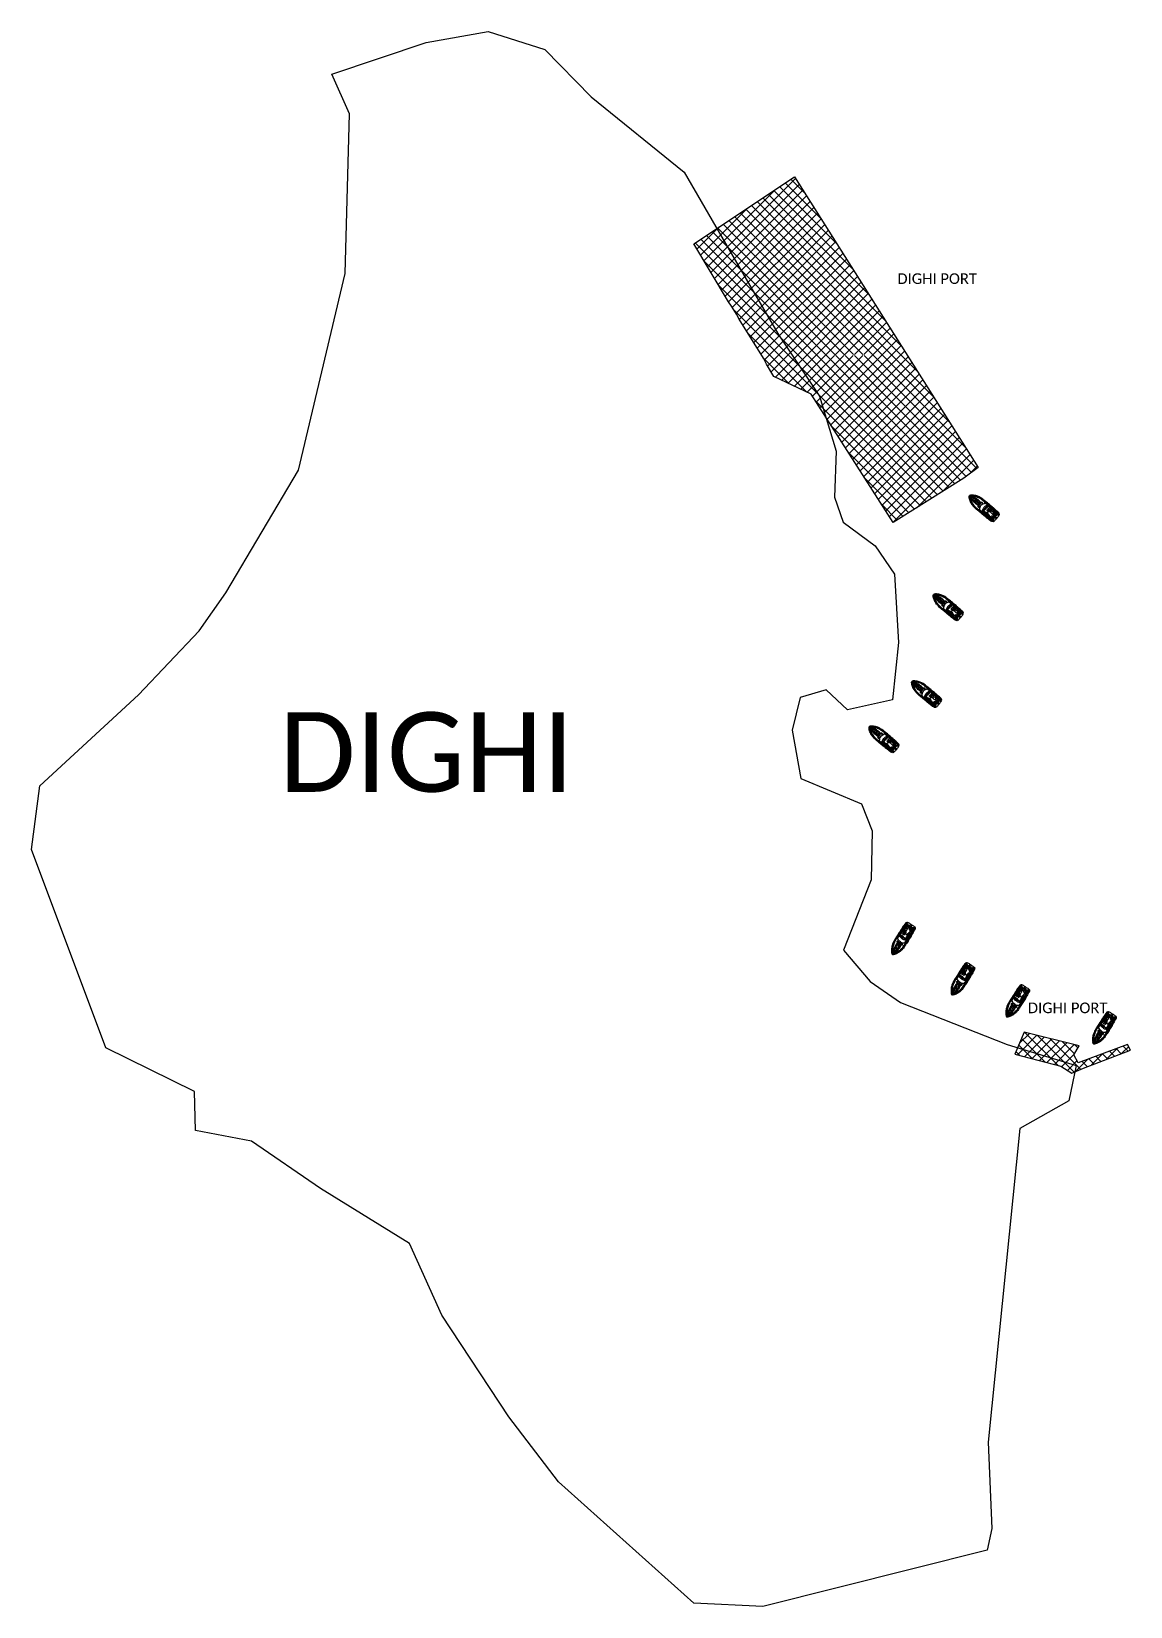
# Model space of a CAD drawing. Header units: metres. Extents: x 283839 to 285909, y 2019455 to 2022422.
import ezdxf

# ---------------------------------------------------------------- set-up
doc = ezdxf.new("R2010")
doc.units = ezdxf.units.M
doc.header["$MEASUREMENT"] = 0
for name, color, linetype in [('PORT', 5, 'Continuous'), ('PORT TEXT', 7, 'Continuous'), ('village', 3, 'Continuous'), ('VILLAGE NAME', 250, 'Continuous')]:
    doc.layers.add(name, color=color, linetype=linetype)
doc.styles.get("Standard").update_dxf_attribs({"font": 'calibri.ttf'})

msp = doc.modelspace()

# ---------------------------------------------------------------- texts
at = {"layer": 'PORT TEXT'}
for p in [(285470.1, 2021946.3), (285715.9, 2020572.4)]:
    msp.add_text('DIGHI PORT', height=20, dxfattribs=at).set_placement(p)
at = {"layer": 'VILLAGE NAME'}
msp.add_text('DIGHI', height=150, dxfattribs=at).set_placement((284305.5, 2020989.4))

# ---------------------------------------------------------------- linework, layer by layer
at = {"color": 32, "true_color": 0xcd6928}
for p, q in [((285618.2, 2021537.1), (285616.4, 2021535.1)), ((285618.2, 2021537.1), (285619.9, 2021539.2)), ((285620.3, 2021535.4), (285618.5, 2021533.2)), ((285620.3, 2021535.4), (285622.1, 2021537.5)), ((285622.4, 2021533.6), (285620.5, 2021531.5)), ((285622.4, 2021533.6), (285624.2, 2021535.8)), ((285632.6, 2021519.9), (285629.8, 2021516.6)), ((285633, 2021519.6), (285630.2, 2021516.3)), ((285633.7, 2021514.3), (285635.3, 2021516.6)), ((285635.8, 2021523.4), (285636.6, 2021522.7)), ((285636.6, 2021522.7), (285637.6, 2021524.8)), ((285636.6, 2021522.7), (285638, 2021524.4)), ((285638.5, 2021525.5), (285638.1, 2021524.6)), ((285638.6, 2021525.4), (285638.3, 2021524.6)), ((285638.4, 2021524.8), (285639.4, 2021526)), ((285638.7, 2021525.8), (285639.5, 2021526.3)), ((285638.8, 2021525.6), (285639.5, 2021526.1)), ((285639, 2021526.7), (285641.4, 2021528.4)), ((285639.7, 2021526.4), (285641.4, 2021528.4)), ((285643.2, 2021521.5), (285641.3, 2021523.1)), ((285642, 2021518.6), (285646.6, 2021524.1)), ((285645.9, 2021517.7), (285644.8, 2021520.7)), ((285647.6, 2021518), (285648.1, 2021521.4)), ((285649.6, 2021517.2), (285651.5, 2021519.5)), ((285651.2, 2021515.3), (285654.2, 2021516.4)), ((285635.8, 2021513.1), (285636.9, 2021515.7)), ((285642.4, 2021506.6), (285644.3, 2021508.6)), ((285647, 2021505.7), (285646.6, 2021508.3)), ((285649.6, 2021508.5), (285650.7, 2021509.8)), ((285650, 2021508.2), (285651.1, 2021509.5)), ((285650, 2021501.1), (285650, 2021501.1)), ((285651.5, 2021510.8), (285650.7, 2021509.8)), ((285651.9, 2021510.5), (285651.1, 2021509.5)), ((285651.3, 2021513.6), (285654.3, 2021512.9)), ((285659.2, 2021512), (285659.2, 2021512)), ((285550.4, 2021350.9), (285548.7, 2021348.8)), ((285550.4, 2021350.9), (285552.1, 2021352.9)), ((285552.5, 2021349.1), (285550.7, 2021346.9)), ((285552.5, 2021349.1), (285554.3, 2021351.3)), ((285554.6, 2021347.3), (285552.8, 2021345.2)), ((285554.6, 2021347.3), (285556.4, 2021349.5)), ((285568.9, 2021336.4), (285569.8, 2021338.6)), ((285570.7, 2021339.2), (285570.4, 2021338.3)), ((285570.8, 2021339.1), (285570.5, 2021338.4)), ((285570.6, 2021338.5), (285571.6, 2021339.7)), ((285570.9, 2021339.5), (285571.8, 2021340)), ((285571, 2021339.4), (285571.8, 2021339.8)), ((285571.3, 2021340.5), (285573.6, 2021342.1)), ((285571.9, 2021340.1), (285573.6, 2021342.1)), ((285564.8, 2021333.6), (285562, 2021330.3)), ((285565.2, 2021333.3), (285562.4, 2021330)), ((285565.9, 2021328), (285567.5, 2021330.4)), ((285568, 2021337.1), (285568.9, 2021336.4)), ((285568, 2021326.8), (285569.2, 2021329.5)), ((285568.9, 2021336.4), (285570.3, 2021338.1)), ((285575.4, 2021335.2), (285573.5, 2021336.9)), ((285574.2, 2021332.3), (285578.8, 2021337.8)), ((285574.7, 2021320.3), (285576.5, 2021322.3)), ((285578.1, 2021331.4), (285577.1, 2021334.4)), ((285579.2, 2021319.4), (285578.8, 2021322)), ((285579.8, 2021331.7), (285580.4, 2021335.1)), ((285581.8, 2021330.9), (285583.8, 2021333.2)), ((285581.8, 2021322.2), (285583, 2021323.5)), ((285582.2, 2021314.8), (285582.3, 2021314.8)), ((285582.3, 2021321.9), (285583.4, 2021323.2)), ((285583.8, 2021324.5), (285583, 2021323.5)), ((285584.2, 2021324.2), (285583.4, 2021323.2)), ((285583.5, 2021329), (285586.4, 2021330.2)), ((285583.5, 2021327.3), (285586.5, 2021326.6)), ((285591.4, 2021325.8), (285591.5, 2021325.7)), ((285509.6, 2021187.1), (285507.9, 2021185)), ((285509.6, 2021187.1), (285511.4, 2021189.2)), ((285511.7, 2021185.3), (285509.9, 2021183.2)), ((285511.7, 2021185.3), (285513.5, 2021187.5)), ((285513.8, 2021183.6), (285512, 2021181.4)), ((285513.8, 2021183.6), (285515.6, 2021185.7)), ((285524, 2021169.9), (285521.2, 2021166.6)), ((285524.4, 2021169.5), (285521.6, 2021166.2)), ((285525.1, 2021164.2), (285526.7, 2021166.6)), ((285527.2, 2021173.3), (285528.1, 2021172.7)), ((285527.2, 2021163), (285528.4, 2021165.7)), ((285528.1, 2021172.7), (285529, 2021174.8)), ((285528.1, 2021172.7), (285529.5, 2021174.3)), ((285529.9, 2021175.4), (285529.6, 2021174.5)), ((285529.8, 2021174.7), (285530.8, 2021175.9)), ((285530, 2021175.4), (285529.8, 2021174.6)), ((285530.1, 2021175.7), (285531, 2021176.2)), ((285530.2, 2021175.6), (285531, 2021176)), ((285530.5, 2021176.7), (285532.8, 2021178.4)), ((285531.1, 2021176.3), (285532.8, 2021178.4)), ((285534.6, 2021171.5), (285532.7, 2021173.1)), ((285533.4, 2021168.5), (285538, 2021174)), ((285537.3, 2021167.7), (285536.3, 2021170.7)), ((285539, 2021168), (285539.6, 2021171.3)), ((285541, 2021167.1), (285543, 2021169.5)), ((285543, 2021160.8), (285542.2, 2021159.8)), ((285543.4, 2021160.4), (285542.6, 2021159.4)), ((285542.7, 2021165.3), (285545.6, 2021166.4)), ((285542.7, 2021163.6), (285545.8, 2021162.9)), ((285550.6, 2021162), (285550.7, 2021162)), ((285533.9, 2021156.6), (285535.7, 2021158.5)), ((285538.5, 2021155.6), (285538, 2021158.2)), ((285541.1, 2021158.5), (285542.2, 2021159.8)), ((285541.4, 2021151.1), (285541.5, 2021151)), ((285541.5, 2021158.2), (285542.6, 2021159.4)), ((285429.5, 2021102), (285427.8, 2021099.9)), ((285429.5, 2021102), (285431.2, 2021104)), ((285431.6, 2021100.2), (285433.4, 2021102.4)), ((285431.6, 2021100.2), (285429.8, 2021098.1)), ((285433.7, 2021098.5), (285431.9, 2021096.3)), ((285433.7, 2021098.5), (285435.5, 2021100.6)), ((285443.9, 2021084.8), (285441.1, 2021081.5)), ((285444.3, 2021084.4), (285441.5, 2021081.1)), ((285445, 2021079.1), (285446.6, 2021081.5)), ((285447.1, 2021088.2), (285447.9, 2021087.6)), ((285447.1, 2021077.9), (285448.3, 2021080.6)), ((285447.9, 2021087.6), (285448.9, 2021089.7)), ((285447.9, 2021087.6), (285449.3, 2021089.2)), ((285449.8, 2021090.3), (285449.4, 2021089.4)), ((285449.9, 2021090.3), (285449.6, 2021089.5)), ((285449.7, 2021089.6), (285450.7, 2021090.8)), ((285450, 2021090.6), (285450.9, 2021091.1)), ((285450.1, 2021090.5), (285450.8, 2021090.9)), ((285450.4, 2021091.6), (285452.7, 2021093.3)), ((285451, 2021091.2), (285452.7, 2021093.3)), ((285454.5, 2021086.4), (285452.6, 2021088)), ((285453.3, 2021083.4), (285457.9, 2021088.9)), ((285453.7, 2021071.5), (285455.6, 2021073.4)), ((285457.2, 2021082.6), (285456.1, 2021085.6)), ((285458.3, 2021070.5), (285457.9, 2021073.1)), ((285458.9, 2021082.9), (285459.4, 2021086.2)), ((285460.9, 2021082), (285462.8, 2021084.4)), ((285460.9, 2021073.4), (285462, 2021074.7)), ((285461.3, 2021073), (285462.4, 2021074.3)), ((285462.9, 2021075.7), (285462, 2021074.7)), ((285463.3, 2021075.3), (285462.4, 2021074.3)), ((285462.5, 2021080.2), (285465.5, 2021081.3)), ((285462.6, 2021078.5), (285465.6, 2021077.8)), ((285470.5, 2021076.9), (285470.6, 2021076.9)), ((285461.3, 2021066), (285461.3, 2021065.9)), ((285477, 2020719.2), (285474.7, 2020720.6)), ((285476.7, 2020718.5), (285474.7, 2020720.6)), ((285477.7, 2020718.3), (285477.1, 2020719.1)), ((285477.9, 2020718.4), (285477.3, 2020719.1)), ((285478.8, 2020718.1), (285477.4, 2020718.9)), ((285478.1, 2020718.2), (285478.9, 2020718.1)), ((285478.1, 2020718.1), (285479, 2020717.9)), ((285484.4, 2020722.6), (285478.3, 2020726.4)), ((285481.1, 2020716.7), (285478.8, 2020717.3)), ((285481.1, 2020716.7), (285479.2, 2020717.8)), ((285481.3, 2020723.3), (285480, 2020721.2)), ((285480.5, 2020715.8), (285481.1, 2020716.7)), ((285484.2, 2020728.1), (285480.8, 2020728.2)), ((285484.7, 2020726.5), (285481.9, 2020725.1)), ((285484.8, 2020730.3), (285482.1, 2020731.9)), ((285486.4, 2020732.2), (285484.8, 2020734.9)), ((285489.8, 2020714.9), (285487.3, 2020716.2)), ((285490.7, 2020717.2), (285487.9, 2020718)), ((285488, 2020732.4), (285488.3, 2020735.5)), ((285488.5, 2020740.5), (285488.5, 2020740.6)), ((285490.8, 2020733.1), (285491.9, 2020732.4)), ((285491, 2020733.5), (285492.1, 2020732.9)), ((285493.3, 2020731.5), (285491.9, 2020732.4)), ((285493.6, 2020732), (285492.1, 2020732.9)), ((285496.5, 2020729.3), (285494, 2020728.5)), ((285496.2, 2020724.7), (285494, 2020726.2)), ((285500.6, 2020732.9), (285500.6, 2020733)), ((285469.3, 2020696.4), (285467.1, 2020697.8)), ((285470.8, 2020698.7), (285468.4, 2020700.2)), ((285469.3, 2020696.4), (285471.6, 2020695)), ((285472.2, 2020701), (285469.8, 2020702.5)), ((285470.8, 2020698.7), (285473.2, 2020697.2)), ((285472.2, 2020701), (285474.6, 2020699.5)), ((285484.4, 2020713), (285488, 2020710.7)), ((285484.7, 2020713.5), (285488.3, 2020711.2)), ((285596.9, 2020654.3), (285594.3, 2020655.9)), ((285598.5, 2020656.2), (285597, 2020658.9)), ((285600.2, 2020656.5), (285600.4, 2020659.5)), ((285600.6, 2020664.5), (285600.6, 2020664.6)), ((285602.9, 2020657.1), (285604, 2020656.4)), ((285603.2, 2020657.6), (285604.3, 2020656.9)), ((285605.5, 2020655.5), (285604, 2020656.4)), ((285605.7, 2020656), (285604.3, 2020656.9)), ((285612.7, 2020656.9), (285612.8, 2020657)), ((285584.4, 2020625), (285582, 2020626.5)), ((285589.1, 2020643.2), (285586.9, 2020644.6)), ((285588.9, 2020642.5), (285586.9, 2020644.6)), ((285589.9, 2020642.3), (285589.3, 2020643.1)), ((285590, 2020642.4), (285589.5, 2020643.1)), ((285590.9, 2020642.1), (285589.6, 2020642.9)), ((285590.2, 2020642.2), (285591.1, 2020642.1)), ((285590.2, 2020642.1), (285591.1, 2020641.9)), ((285596.6, 2020646.6), (285590.5, 2020650.4)), ((285593.2, 2020640.7), (285591, 2020641.3)), ((285593.2, 2020640.7), (285591.3, 2020641.8)), ((285593.5, 2020647.3), (285592.1, 2020645.2)), ((285592.6, 2020639.8), (285593.2, 2020640.7)), ((285596.3, 2020652.1), (285592.9, 2020652.3)), ((285596.8, 2020650.5), (285594, 2020649.1)), ((285596.5, 2020637), (285600.2, 2020634.8)), ((285596.8, 2020637.5), (285600.5, 2020635.2)), ((285601.9, 2020638.9), (285599.4, 2020640.2)), ((285602.9, 2020641.2), (285600.1, 2020642)), ((285608.6, 2020653.3), (285606.1, 2020652.5)), ((285608.3, 2020648.7), (285606.1, 2020650.2)), ((285581.5, 2020620.4), (285579.2, 2020621.8)), ((285582.9, 2020622.7), (285580.5, 2020624.2)), ((285581.5, 2020620.4), (285583.8, 2020619)), ((285582.9, 2020622.7), (285585.3, 2020621.2)), ((285584.4, 2020625), (285586.8, 2020623.5)), ((285692.3, 2020601.7), (285690.1, 2020603.1)), ((285692.1, 2020601), (285690.1, 2020603.1)), ((285693.1, 2020600.8), (285692.5, 2020601.5)), ((285693.2, 2020600.9), (285692.7, 2020601.5)), ((285694.1, 2020600.6), (285692.8, 2020601.4)), ((285693.4, 2020600.7), (285694.2, 2020600.5)), ((285693.4, 2020600.6), (285694.3, 2020600.4)), ((285699.8, 2020605), (285693.7, 2020608.8)), ((285696.4, 2020599.1), (285694.2, 2020599.8)), ((285696.4, 2020599.1), (285694.5, 2020600.3)), ((285696.7, 2020605.8), (285695.3, 2020603.7)), ((285695.8, 2020598.2), (285696.4, 2020599.1)), ((285699.5, 2020610.6), (285696.1, 2020610.7)), ((285700, 2020609), (285697.2, 2020607.5)), ((285700.1, 2020612.7), (285697.5, 2020614.3)), ((285701.7, 2020614.6), (285700.2, 2020617.4)), ((285705.1, 2020597.4), (285702.6, 2020598.7)), ((285706.1, 2020599.6), (285703.3, 2020600.4)), ((285703.4, 2020614.9), (285703.6, 2020618)), ((285703.8, 2020622.9), (285703.8, 2020623)), ((285706.1, 2020615.6), (285707.2, 2020614.9)), ((285706.4, 2020616), (285707.5, 2020615.3)), ((285708.7, 2020614), (285707.2, 2020614.9)), ((285708.9, 2020614.4), (285707.5, 2020615.3)), ((285711.8, 2020611.8), (285709.3, 2020611)), ((285711.5, 2020607.1), (285709.3, 2020608.7)), ((285715.9, 2020615.4), (285716, 2020615.4)), ((285684.7, 2020578.9), (285682.4, 2020580.3)), ((285686.1, 2020581.2), (285683.7, 2020582.7)), ((285684.7, 2020578.9), (285687, 2020577.4)), ((285687.6, 2020583.5), (285685.2, 2020585)), ((285686.1, 2020581.2), (285688.5, 2020579.7)), ((285687.6, 2020583.5), (285690, 2020582)), ((285699.7, 2020595.5), (285703.4, 2020593.2)), ((285700, 2020595.9), (285703.6, 2020593.7)), ((285866.7, 2020564.1), (285867, 2020567.2)), ((285867.2, 2020572.1), (285867.2, 2020572.2)), ((285855.7, 2020550.8), (285853.5, 2020552.2)), ((285855.4, 2020550.1), (285853.5, 2020552.2)), ((285856.4, 2020549.9), (285855.8, 2020550.7)), ((285856.6, 2020550), (285856, 2020550.7)), ((285857.5, 2020549.7), (285856.1, 2020550.5)), ((285856.8, 2020549.9), (285857.6, 2020549.7)), ((285856.8, 2020549.7), (285857.7, 2020549.5)), ((285863.1, 2020554.2), (285857.1, 2020558)), ((285859.8, 2020548.3), (285857.5, 2020548.9)), ((285859.8, 2020548.3), (285857.9, 2020549.5)), ((285860, 2020555), (285858.7, 2020552.8)), ((285859.2, 2020547.4), (285859.8, 2020548.3)), ((285862.9, 2020559.8), (285859.5, 2020559.9)), ((285863.4, 2020558.1), (285860.6, 2020556.7)), ((285863.5, 2020561.9), (285860.9, 2020563.5)), ((285863.1, 2020544.6), (285866.8, 2020542.4)), ((285863.4, 2020545.1), (285867, 2020542.8)), ((285865.1, 2020563.8), (285863.5, 2020566.5)), ((285868.5, 2020546.6), (285866, 2020547.8)), ((285869.4, 2020548.8), (285866.6, 2020549.6)), ((285869.5, 2020564.7), (285870.6, 2020564)), ((285869.7, 2020565.2), (285870.8, 2020564.5)), ((285872, 2020563.1), (285870.6, 2020564)), ((285872.3, 2020563.6), (285870.8, 2020564.5)), ((285875.2, 2020560.9), (285872.7, 2020560.1)), ((285874.9, 2020556.3), (285872.7, 2020557.9)), ((285879.3, 2020564.5), (285879.4, 2020564.6)), ((285848.1, 2020528), (285845.8, 2020529.4)), ((285849.5, 2020530.3), (285847.1, 2020531.8)), ((285848.1, 2020528), (285850.3, 2020526.6)), ((285850.9, 2020532.6), (285848.6, 2020534.1)), ((285849.5, 2020530.3), (285851.9, 2020528.8)), ((285850.9, 2020532.6), (285853.3, 2020531.1))]:
    msp.add_line(p, q, dxfattribs=at)
at = {"color": 3}
msp.add_line((283838.8, 2020880.9), (283854.4, 2021000.4), dxfattribs=at)
at = {"color": 32, "true_color": 0xcd6928}
for points in [[(285657.1, 2021504.5, -0.01736), (285652.9, 2021499.8, -0.12634), (285650.3, 2021498.1, -0.172899), (285646.5, 2021499.4, -0.013884), (285643.8, 2021501.5, -0.008973), (285639.9, 2021504.4, -0.01509), (285635.5, 2021507.9, 0.002245), (285628.9, 2021513.4, -0.003342), (285621.6, 2021519.5, -0.016984), (285616.9, 2021523.7, -0.024546), (285613.5, 2021527.2, -0.067942), (285609.8, 2021532.1, -0.033948), (285607.9, 2021536, -0.022001), (285606.4, 2021539.6, -0.042872), (285605.5, 2021543.4, -0.059514), (285605.5, 2021545.7, -0.046364), (285605.7, 2021546.8, -0.104882), (285606, 2021547.4, -0.104882)], [(285657.1, 2021504.5, 0.01736), (285661, 2021509.4, 0.12634), (285662.2, 2021512.2, 0.172899), (285660.3, 2021515.8, 0.013884), (285657.7, 2021518.1, 0.008973), (285654.2, 2021521.4, 0.01509), (285650, 2021525.1, -0.002245), (285643.5, 2021530.7, 0.003342), (285636.2, 2021536.8, 0.016984), (285631.2, 2021540.8, 0.024546), (285627.1, 2021543.4, 0.067942), (285621.6, 2021546.2, 0.033948), (285617.6, 2021547.5, 0.022001), (285613.7, 2021548.3, 0.042872), (285609.8, 2021548.5, 0.059514), (285607.6, 2021548.2, 0.046364), (285606.5, 2021547.8, 0.104882), (285606, 2021547.4, 0.104882)], [(285640.1, 2021505.2, 0.006425), (285636, 2021508.5, 0.002217), (285629.4, 2021514, -0.003368), (285622, 2021520.1, -0.024633), (285617.5, 2021524.1, -0.015037), (285614.7, 2021527, -0.025439), (285613.3, 2021528.7, -0.013843), (285610.5, 2021532.4, -0.040266), (285608.5, 2021536.3, -0.016729), (285607.2, 2021540.1, -0.029739), (285606.4, 2021544.2, 0.01525), (285606.3, 2021546.2, -0.132389), (285606.4, 2021546.5, -0.028442), (285606.4, 2021546.6, -0.028442)], [(285640.1, 2021505.2, 0.006424), (285636.1, 2021508.6, 0.002217), (285629.5, 2021514, -0.003368), (285622.1, 2021520.2, -0.024633), (285617.5, 2021524.1, -0.015038), (285614.8, 2021527.1, -0.025461), (285613.4, 2021528.8, -0.013839), (285610.6, 2021532.5, -0.040238), (285608.6, 2021536.3, -0.016715), (285607.2, 2021540.2, -0.029693), (285606.5, 2021544.2, 0.015234), (285606.4, 2021546.2, -0.134036), (285606.5, 2021546.5, -0.024879), (285606.5, 2021546.6, -0.024879)], [(285653.4, 2021521.1, -0.006425), (285649.5, 2021524.5, -0.002217), (285642.9, 2021530.1, 0.003368), (285635.6, 2021536.3, 0.024633), (285630.9, 2021540.1, 0.015037), (285627.6, 2021542.3, 0.025439), (285625.6, 2021543.4, 0.013843), (285621.5, 2021545.5, 0.040266), (285617.3, 2021546.8, 0.016729), (285613.3, 2021547.5, 0.029739), (285609.2, 2021547.5, -0.01525), (285607.2, 2021547.2, 0.132389), (285606.9, 2021547.1, 0.028442), (285606.8, 2021547.1, 0.028442)], [(285653.4, 2021521, -0.006424), (285649.4, 2021524.5, -0.002217), (285642.9, 2021530, 0.003368), (285635.6, 2021536.2, 0.024633), (285630.9, 2021540, 0.015038), (285627.5, 2021542.2, 0.025461), (285625.6, 2021543.3, 0.013839), (285621.5, 2021545.4, 0.040238), (285617.3, 2021546.7, 0.016715), (285613.3, 2021547.4, 0.029693), (285609.2, 2021547.4, -0.015234), (285607.2, 2021547.2, 0.134036), (285606.9, 2021547.1, 0.024879), (285606.8, 2021547, 0.024879)], [(285617.8, 2021525, -0.031596), (285615.4, 2021527.6, -0.004928), (285613.9, 2021529.4, -0.02844), (285611.5, 2021532.8, -0.042875), (285609.7, 2021536.4, -0.035347), (285608.3, 2021540.3, -0.024093), (285607.4, 2021544, -0.079837), (285607.1, 2021546.1)], [(285617.9, 2021525.1, -0.031592), (285615.4, 2021527.6, -0.004926), (285613.9, 2021529.4, -0.028436), (285611.6, 2021532.8, -0.042895), (285609.8, 2021536.5, -0.035363), (285608.3, 2021540.3, -0.024111), (285607.4, 2021544, -0.077658), (285607.2, 2021546, -0.077658)], [(285617.9, 2021525.1, -0.031588), (285615.5, 2021527.7, -0.004924), (285614, 2021529.5, -0.028433), (285611.7, 2021532.8, -0.042917), (285609.8, 2021536.5, -0.035379), (285608.4, 2021540.3, -0.02413), (285607.5, 2021544.1, -0.075408), (285607.3, 2021545.9, -0.075408)], [(285630, 2021539.6, 0.031596), (285627.1, 2021541.6, 0.004928), (285625.1, 2021542.7, 0.02844), (285621.3, 2021544.4, 0.042875), (285617.4, 2021545.6, 0.035347), (285613.3, 2021546.4, 0.024093), (285609.5, 2021546.6, 0.079837), (285607.5, 2021546.5)], [(285630, 2021539.5, 0.031592), (285627.1, 2021541.5, 0.004926), (285625, 2021542.7, 0.028436), (285621.3, 2021544.4, 0.042895), (285617.4, 2021545.5, 0.035363), (285613.3, 2021546.3, 0.024111), (285609.5, 2021546.5, 0.077658), (285607.6, 2021546.4, 0.077658)], [(285629.9, 2021539.5, 0.031588), (285627, 2021541.4, 0.004924), (285625, 2021542.6, 0.028433), (285621.3, 2021544.3, 0.042917), (285617.3, 2021545.5, 0.035379), (285613.3, 2021546.2, 0.02413), (285609.5, 2021546.4, 0.075408), (285607.6, 2021546.3, 0.075408)], [(285629.9, 2021539.3, 0.031581), (285627, 2021541.3, 0.00492), (285624.9, 2021542.5, 0.028426), (285621.2, 2021544.1, 0.042959), (285617.3, 2021545.3, 0.035411), (285613.3, 2021546.1, 0.028829), (285610.1, 2021546.3, 0.092336), (285608.2, 2021545.9, 0.080328)], [(285612.7, 2021545.1), (285612.3, 2021544.6, -0.382221), (285611.7, 2021544.4), (285609.6, 2021545.5, -0.786544), (285609.6, 2021546), (285612.2, 2021546.1, -0.616464), (285612.7, 2021545.1, -3.844907)], [(285618, 2021525.3, -0.031581), (285615.6, 2021527.8, -0.00492), (285614.1, 2021529.6, -0.028426), (285611.8, 2021532.9, -0.042959), (285610, 2021536.6, -0.035411), (285608.5, 2021540.4, -0.028829), (285607.8, 2021543.5, -0.092336), (285607.8, 2021545.5, -0.080328)], [(285609.4, 2021541.2), (285609.8, 2021541.6, 0.382221), (285609.9, 2021542.3), (285608.4, 2021544.2, 0.786544), (285608, 2021544.1), (285608.3, 2021541.5, 0.616464), (285609.4, 2021541.2, 3.844907)], [(285617.8, 2021525), (285619.5, 2021523.5), (285621.5, 2021521.8), (285624.8, 2021519), (285629.2, 2021515.3), (285636.5, 2021509.3, -0.002601), (285640.5, 2021506.1, 0.004411), (285643.9, 2021503.4, 0.013009), (285646.3, 2021501.6, 0.113396), (285647.9, 2021501, 0.146005), (285648.9, 2021501.2, 1.595219)], [(285617.9, 2021525.1), (285619.5, 2021523.6), (285621.5, 2021521.8), (285624.8, 2021519.1), (285629.3, 2021515.3), (285636.6, 2021509.4, -0.002601), (285640.6, 2021506.2, 0.004411), (285643.9, 2021503.4, 0.013003), (285646.4, 2021501.7, 0.113337), (285647.9, 2021501.1, 0.144821), (285648.9, 2021501.3, 0.138987)], [(285617.9, 2021525.1), (285619.6, 2021523.6), (285621.6, 2021521.9), (285624.9, 2021519.2), (285629.3, 2021515.4), (285636.6, 2021509.4, -0.002601), (285640.6, 2021506.2, 0.00441), (285644, 2021503.5, 0.012997), (285646.4, 2021501.7, 0.113276), (285647.9, 2021501.2, 0.142458), (285648.8, 2021501.3, 0.142458)], [(285618, 2021525.3), (285619.7, 2021523.7), (285621.7, 2021522), (285625, 2021519.3), (285629.4, 2021515.5), (285636.7, 2021509.5, -0.002601), (285640.7, 2021506.3, 0.00441), (285644.1, 2021503.6, 0.002867), (285644.6, 2021503.2, 0.002867)], [(285624.8, 2021526.8), (285622.3, 2021528.9, 0.483063), (285622.2, 2021526.2, 0.50024), (285624.8, 2021526.8, 0.418424)], [(285651, 2021507.7), (285650.1, 2021506.6, -0.202722), (285645.4, 2021504.3, -0.178768), (285643, 2021505, 0.010028), (285639.3, 2021508, -0.005356), (285633.2, 2021513.1, -0.016605), (285628.4, 2021517.2, 0.018921), (285623.4, 2021521.5, -0.925873), (285623.5, 2021521.8, -0.041202), (285624.5, 2021521.1, -0.024461), (285627.4, 2021518.7, 0.012888), (285633, 2021514, -0.019359), (285636.2, 2021511.2, 0.002375), (285640, 2021507.9, -0.006386), (285642.4, 2021505.9, -0.013656), (285643.4, 2021505.1, -0.862706), (285643.2, 2021504.9, 0.648089)], [(285643.3, 2021505, -0.016488), (285643.1, 2021505.1, 0.010023), (285639.3, 2021508.1, -0.005356), (285633.3, 2021513.1, -0.016607), (285628.5, 2021517.3, 0.018921), (285623.4, 2021521.6, 0.01143), (285623.4, 2021521.6, -0.913283), (285623.5, 2021521.7, -0.041174), (285624.5, 2021521, -0.024478), (285627.4, 2021518.6, 0.012889), (285633, 2021513.9, -0.019362), (285636.2, 2021511.1, 0.002377), (285639.9, 2021507.9, -0.006391), (285642.3, 2021505.9, -0.013664), (285643.3, 2021505, 0.000701), (285643.3, 2021505, -0.819976), (285643.3, 2021505, -0.819976)], [(285627.5, 2021529.3, 0.096403), (285625.4, 2021525, 0.040538), (285624.6, 2021521, 1.92312)], [(285629.6, 2021532.4), (285627, 2021534.5, -0.483063), (285629.6, 2021535.1, -0.50024), (285629.6, 2021532.4, -0.418424)], [(285627.5, 2021529.3, -0.096403), (285631.4, 2021532.1, -0.040538), (285635.2, 2021533.6, -1.92312)], [(285632.7, 2021524.9, 0.033687), (285630.3, 2021520.8, 0.051879), (285629.2, 2021517.1, 1.92312)], [(285629.9, 2021539.5), (285631.7, 2021538.1), (285633.8, 2021536.4), (285637, 2021533.7), (285641.5, 2021529.9), (285648.7, 2021523.8, 0.002601), (285652.5, 2021520.4, -0.00441), (285655.8, 2021517.6, -0.012997), (285657.9, 2021515.5, -0.113276), (285658.7, 2021514.1, -0.142458), (285658.8, 2021513.2, -0.142458)], [(285629.9, 2021539.3), (285631.7, 2021538), (285633.7, 2021536.3), (285636.9, 2021533.6), (285641.4, 2021529.8), (285648.6, 2021523.7, 0.002601), (285652.4, 2021520.3, -0.00441), (285655.7, 2021517.4, -0.002867), (285656.2, 2021517, -0.002867)], [(285630, 2021539.6), (285631.8, 2021538.2), (285633.9, 2021536.6), (285637.1, 2021533.8), (285641.6, 2021530), (285648.8, 2021523.9, 0.002601), (285652.6, 2021520.5, -0.004411), (285655.9, 2021517.7, -0.013009), (285658, 2021515.6, -0.113396), (285658.9, 2021514.1, -0.146005), (285658.9, 2021513.1, -1.595219)], [(285630, 2021539.5), (285631.8, 2021538.2), (285633.8, 2021536.5), (285637.1, 2021533.7), (285641.6, 2021530), (285648.7, 2021523.8, 0.002601), (285652.6, 2021520.5, -0.004411), (285655.8, 2021517.6, -0.013003), (285658, 2021515.5, -0.113337), (285658.8, 2021514.1, -0.144821), (285658.8, 2021513.1, -0.138987)], [(285632.5, 2021524.5), (285634.2, 2021523.1, 0.462925), (285635.8, 2021523.4), (285636.9, 2021524.8)], [(285632.7, 2021524.9, -0.033687), (285636.3, 2021528.1, -0.051879), (285639.8, 2021529.8, -1.92312)], [(285652.8, 2021509.9), (285653.7, 2021511, 0.202722), (285655.3, 2021516, 0.178768), (285654.1, 2021518.2, -0.010028), (285650.5, 2021521.4, 0.005356), (285644.5, 2021526.5, 0.016605), (285639.6, 2021530.5, -0.018921), (285634.4, 2021534.7, 0.925873), (285634.3, 2021534.5, 0.041202), (285635.1, 2021533.7, 0.024461), (285638, 2021531.3, -0.012888), (285643.5, 2021526.5, 0.019359), (285646.9, 2021523.8, -0.002375), (285650.7, 2021520.7, 0.006386), (285653.1, 2021518.7, 0.013656), (285654.1, 2021517.9, 0.862706), (285654.3, 2021518.1, -0.648089)], [(285634.2, 2021523.1), (285634.9, 2021522.5, 0.545737), (285636.3, 2021522.9, 0.282905)], [(285654.2, 2021518, 0.016488), (285654, 2021518.2, -0.010023), (285650.4, 2021521.3, 0.005356), (285644.5, 2021526.4, 0.016607), (285639.5, 2021530.5, -0.018921), (285634.4, 2021534.7, -0.01143), (285634.4, 2021534.7, 0.913283), (285634.3, 2021534.6, 0.041174), (285635.1, 2021533.8, 0.024478), (285638, 2021531.3, -0.012889), (285643.6, 2021526.6, 0.019362), (285646.9, 2021523.9, -0.002377), (285650.8, 2021520.8, 0.006391), (285653.2, 2021518.8, 0.013664), (285654.1, 2021518, -0.000701), (285654.1, 2021518, 0.819976), (285654.2, 2021518, 0.819976)], [(285634.9, 2021522.5), (285635.2, 2021522.3, 0.516839), (285636.6, 2021522.7, 0.282905)], [(285640.9, 2021518.5, -0.164009), (285639.1, 2021519.7, -0.407559), (285639.3, 2021520.5, 0.20466), (285641.1, 2021522.8, -0.28657), (285641.6, 2021523.4, 0.198759), (285643.7, 2021525.5, -0.45148), (285644.2, 2021526, -1.463971)], [(285641.5, 2021517.9), (285639.5, 2021515.5, 0.158322), (285641.4, 2021512.6, -0.417676), (285641.6, 2021511.4), (285639.2, 2021508.6)], [(285641.5, 2021517.9, -0.291269), (285640.9, 2021518.5, -0.299867), (285641.2, 2021518.9, 0.273478), (285643, 2021521.2, -0.28657), (285643.5, 2021521.8, 0.198759), (285645.6, 2021523.9, -0.45148), (285646.2, 2021524.4, -1.463971)], [(285652.8, 2021509.9), (285652.3, 2021510.2), (285650.8, 2021511.4, -0.448043), (285650.7, 2021512.6, 0.025561), (285651.2, 2021513.5, 0.15676), (285651.4, 2021514.5, 0.144288), (285651.2, 2021515.3, 0.079427), (285650.3, 2021516.6, 0.054179), (285648.9, 2021517.6, 0.127294), (285647.5, 2021518, -0.025195), (285646.6, 2021518, 0.112656), (285645.9, 2021517.7, 0.061652), (285645.2, 2021517.1, -0.222278), (285644.5, 2021516.8, -0.049109), (285643.7, 2021516.8, -0.09997), (285643, 2021516.9, -0.045992), (285642, 2021517.6), (285641.5, 2021517.9)], [(285653.4, 2021521.1, 0.002942), (285656.3, 2021518.6, -0.002013), (285658.2, 2021517, -0.130442), (285659.2, 2021515.6, -0.261246), (285659.2, 2021512.9, -0.209197)], [(285653.4, 2021521, 0.002941), (285656.3, 2021518.5, -0.002014), (285658.1, 2021516.9, -0.130992), (285659.1, 2021515.5, -0.261832), (285659.2, 2021512.9, -0.261832)], [(285655.7, 2021511.6, 0.043334), (285656.5, 2021513.2, 0.18333), (285656.7, 2021516.1, 0.123985), (285655.4, 2021517.8, -0.015377), (285654.3, 2021518.9)], [(285655.8, 2021511.5, 0.043195), (285656.6, 2021513.2, 0.183415), (285656.7, 2021516.1, 0.094511), (285655.8, 2021517.5)], [(285660.4, 2021511.4, 0.164393), (285661.1, 2021512.4, 0.188684), (285661, 2021514.3, 0.10758), (285658.9, 2021517.1)], [(285636.8, 2021510.7), (285638.9, 2021513.2, -0.406088), (285640.9, 2021513.1)], [(285640.1, 2021505.2, -0.002942), (285643, 2021502.8, 0.002013), (285644.9, 2021501.3, 0.130442), (285646.5, 2021500.5, 0.261246), (285649.2, 2021500.9, 0.209197)], [(285640.1, 2021505.2, -0.002941), (285643.1, 2021502.8, 0.002014), (285645, 2021501.3, 0.130992), (285646.6, 2021500.5, 0.261832), (285649.1, 2021501, 0.261832)], [(285649.9, 2021504.6, -0.043334), (285648.4, 2021503.5, -0.18333), (285645.6, 2021502.9, -0.123985), (285643.6, 2021503.9, 0.015377), (285642.4, 2021504.8)], [(285649.9, 2021504.5, -0.043195), (285648.4, 2021503.5, -0.183415), (285645.5, 2021502.8, -0.094511), (285644, 2021503.5)], [(285650.8, 2021500, -0.164393), (285649.9, 2021499.2, -0.188684), (285648.1, 2021498.9, -0.10758), (285644.9, 2021500.5)], [(285589.3, 2021318.2, -0.01736), (285585.1, 2021313.5, -0.12634), (285582.6, 2021311.8, -0.172899), (285578.7, 2021313.1, -0.013884), (285576, 2021315.2, -0.008973), (285572.1, 2021318.1, -0.01509), (285567.8, 2021321.6, 0.002245), (285561.2, 2021327.1, -0.003342), (285553.9, 2021333.2, -0.016984), (285549.1, 2021337.4, -0.024546), (285545.8, 2021340.9, -0.067942), (285542, 2021345.9, -0.033948), (285540.1, 2021349.7, -0.022001), (285538.6, 2021353.3, -0.042872), (285537.8, 2021357.1, -0.059514), (285537.7, 2021359.4, -0.046364), (285537.9, 2021360.5, -0.104882), (285538.2, 2021361.1, -0.104882)], [(285589.3, 2021318.2, 0.01736), (285593.2, 2021323.1, 0.12634), (285594.5, 2021326, 0.172899), (285592.5, 2021329.5, 0.013884), (285590, 2021331.8, 0.008973), (285586.4, 2021335.1, 0.01509), (285582.2, 2021338.8, -0.002245), (285575.7, 2021344.4, 0.003342), (285568.4, 2021350.5, 0.016984), (285563.4, 2021354.5, 0.024546), (285559.4, 2021357.2, 0.067942), (285553.9, 2021360, 0.033948), (285549.8, 2021361.2, 0.022001), (285545.9, 2021362, 0.042872), (285542, 2021362.2, 0.059514), (285539.8, 2021361.9, 0.046364), (285538.8, 2021361.5, 0.104882), (285538.2, 2021361.1, 0.104882)], [(285572.3, 2021318.9, 0.006425), (285568.3, 2021322.2, 0.002217), (285561.7, 2021327.7, -0.003368), (285554.3, 2021333.8, -0.024633), (285549.7, 2021337.8, -0.015037), (285547, 2021340.7, -0.025439), (285545.5, 2021342.4, -0.013843), (285542.8, 2021346.1, -0.040266), (285540.8, 2021350, -0.016729), (285539.4, 2021353.8, -0.029739), (285538.7, 2021357.9, 0.01525), (285538.6, 2021359.9, -0.132389), (285538.6, 2021360.2, -0.028442), (285538.7, 2021360.4, -0.028442)], [(285572.4, 2021319, 0.006424), (285568.3, 2021322.3, 0.002217), (285561.7, 2021327.7, -0.003368), (285554.3, 2021333.9, -0.024633), (285549.8, 2021337.8, -0.015038), (285547, 2021340.8, -0.025461), (285545.6, 2021342.5, -0.013839), (285542.8, 2021346.2, -0.040238), (285540.8, 2021350, -0.016715), (285539.5, 2021353.9, -0.029693), (285538.7, 2021357.9, 0.015234), (285538.6, 2021359.9, -0.134036), (285538.7, 2021360.2, -0.024879), (285538.7, 2021360.3, -0.024879)], [(285585.7, 2021334.8, -0.006425), (285581.7, 2021338.2, -0.002217), (285575.2, 2021343.8, 0.003368), (285567.9, 2021350, 0.024633), (285563.2, 2021353.8, 0.015037), (285559.8, 2021356, 0.025439), (285557.9, 2021357.1, 0.013843), (285553.7, 2021359.2, 0.040266), (285549.6, 2021360.5, 0.016729), (285545.6, 2021361.2, 0.029739), (285541.4, 2021361.2, -0.01525), (285539.5, 2021361, 0.132389), (285539.1, 2021360.8, 0.028442), (285539, 2021360.8, 0.028442)], [(285585.6, 2021334.8, -0.006424), (285581.7, 2021338.2, -0.002217), (285575.1, 2021343.7, 0.003368), (285567.8, 2021350, 0.024633), (285563.1, 2021353.8, 0.015038), (285559.8, 2021355.9, 0.025461), (285557.8, 2021357, 0.013839), (285553.7, 2021359.1, 0.040238), (285549.6, 2021360.4, 0.016715), (285545.6, 2021361.1, 0.029693), (285541.4, 2021361.1, -0.015234), (285539.5, 2021360.9, 0.134036), (285539.2, 2021360.8, 0.024879), (285539.1, 2021360.7, 0.024879)], [(285550.1, 2021338.7, -0.031596), (285547.6, 2021341.3, -0.004928), (285546.1, 2021343.1, -0.02844), (285543.8, 2021346.5, -0.042875), (285541.9, 2021350.2, -0.035347), (285540.5, 2021354, -0.024093), (285539.6, 2021357.7, -0.079837), (285539.4, 2021359.8)], [(285550.1, 2021338.8, -0.031592), (285547.7, 2021341.3, -0.004926), (285546.2, 2021343.2, -0.028436), (285543.8, 2021346.5, -0.042895), (285542, 2021350.2, -0.035363), (285540.6, 2021354, -0.024111), (285539.7, 2021357.8, -0.077658), (285539.4, 2021359.7, -0.077658)], [(285550.2, 2021338.9, -0.031588), (285547.7, 2021341.4, -0.004924), (285546.2, 2021343.2, -0.028433), (285543.9, 2021346.6, -0.042917), (285542.1, 2021350.2, -0.035379), (285540.6, 2021354.1, -0.02413), (285539.7, 2021357.8, -0.075408), (285539.5, 2021359.6, -0.075408)], [(285562.3, 2021353.3, 0.031596), (285559.3, 2021355.3, 0.004928), (285557.3, 2021356.4, 0.02844), (285553.6, 2021358.1, 0.042875), (285549.6, 2021359.3, 0.035347), (285545.6, 2021360.1, 0.024093), (285541.8, 2021360.3, 0.079837), (285539.7, 2021360.2)], [(285562.2, 2021353.2, 0.031592), (285559.3, 2021355.2, 0.004926), (285557.3, 2021356.4, 0.028436), (285553.5, 2021358.1, 0.042895), (285549.6, 2021359.2, 0.035363), (285545.6, 2021360, 0.024111), (285541.8, 2021360.2, 0.077658), (285539.8, 2021360.1, 0.077658)], [(285562.2, 2021353.2, 0.031588), (285559.3, 2021355.2, 0.004924), (285557.2, 2021356.3, 0.028433), (285553.5, 2021358, 0.042917), (285549.6, 2021359.2, 0.035379), (285545.6, 2021359.9, 0.02413), (285541.8, 2021360.2, 0.075408), (285539.9, 2021360.1, 0.075408)], [(285550.3, 2021339, -0.031581), (285547.8, 2021341.5, -0.00492), (285546.4, 2021343.3, -0.028426), (285544, 2021346.6, -0.042959), (285542.2, 2021350.3, -0.035411), (285540.8, 2021354.1, -0.028829), (285540, 2021357.2, -0.092336), (285540.1, 2021359.2, -0.080328)], [(285541.6, 2021354.9), (285542.1, 2021355.3, 0.382221), (285542.2, 2021356), (285540.7, 2021357.9, 0.786544), (285540.2, 2021357.8), (285540.5, 2021355.2, 0.616464), (285541.6, 2021354.9, 3.844907)], [(285562.1, 2021353.1, 0.031581), (285559.2, 2021355, 0.00492), (285557.2, 2021356.2, 0.028426), (285553.5, 2021357.9, 0.042959), (285549.6, 2021359, 0.035411), (285545.5, 2021359.8, 0.028829), (285542.3, 2021360, 0.092336), (285540.4, 2021359.6, 0.080328)], [(285544.9, 2021358.8), (285544.5, 2021358.3, -0.382221), (285543.9, 2021358.1), (285541.8, 2021359.2, -0.786544), (285541.8, 2021359.7), (285544.4, 2021359.8, -0.616464), (285544.9, 2021358.8, -3.844907)], [(285550.1, 2021338.8), (285551.8, 2021337.3), (285553.8, 2021335.5), (285557, 2021332.8), (285561.5, 2021329), (285568.8, 2021323.1, -0.002601), (285572.8, 2021319.9, 0.004411), (285576.2, 2021317.2, 0.013003), (285578.6, 2021315.4, 0.113337), (285580.1, 2021314.8, 0.144821), (285581.1, 2021315, 0.138987)], [(285550.1, 2021338.7), (285551.7, 2021337.2), (285553.7, 2021335.5), (285557, 2021332.8), (285561.5, 2021329), (285568.8, 2021323, -0.002601), (285572.7, 2021319.8, 0.004411), (285576.1, 2021317.1, 0.013009), (285578.5, 2021315.3, 0.113396), (285580.1, 2021314.7, 0.146005), (285581.2, 2021314.9, 1.595219)], [(285550.2, 2021338.9), (285551.8, 2021337.3), (285553.8, 2021335.6), (285557.1, 2021332.9), (285561.6, 2021329.1), (285568.9, 2021323.1, -0.002601), (285572.8, 2021319.9, 0.00441), (285576.2, 2021317.2, 0.012997), (285578.6, 2021315.5, 0.113276), (285580.2, 2021314.9, 0.142458), (285581.1, 2021315, 0.142458)], [(285550.3, 2021339), (285551.9, 2021337.4), (285553.9, 2021335.7), (285557.2, 2021333), (285561.7, 2021329.2), (285569, 2021323.3, -0.002601), (285572.9, 2021320.1, 0.00441), (285576.3, 2021317.3, 0.002867), (285576.8, 2021316.9, 0.002867)], [(285557.1, 2021340.5), (285554.5, 2021342.6, 0.483063), (285554.4, 2021340, 0.50024), (285557.1, 2021340.5, 0.418424)], [(285559.7, 2021343, 0.096403), (285557.6, 2021338.7, 0.040538), (285556.8, 2021334.7, 1.92312)], [(285561.8, 2021346.1), (285559.2, 2021348.3, -0.483063), (285561.8, 2021348.8, -0.50024), (285561.8, 2021346.1, -0.418424)], [(285559.7, 2021343, -0.096403), (285563.6, 2021345.9, -0.040538), (285567.4, 2021347.3, -1.92312)], [(285565, 2021338.6, 0.033687), (285562.5, 2021334.5, 0.051879), (285561.4, 2021330.9, 1.92312)], [(285562.1, 2021353.1), (285563.9, 2021351.7), (285565.9, 2021350), (285569.2, 2021347.3), (285573.7, 2021343.5), (285580.8, 2021337.4, 0.002601), (285584.6, 2021334, -0.00441), (285587.9, 2021331.2, -0.002867), (285588.4, 2021330.7, -0.002867)], [(285562.2, 2021353.2), (285564, 2021351.9), (285566.1, 2021350.2), (285569.3, 2021347.5), (285573.8, 2021343.7), (285581, 2021337.6, 0.002601), (285584.8, 2021334.2, -0.004411), (285588.1, 2021331.3, -0.013003), (285590.2, 2021329.3, -0.113337), (285591.1, 2021327.8, -0.144821), (285591.1, 2021326.9, -0.138987)], [(285562.2, 2021353.2), (285564, 2021351.8), (285566, 2021350.2), (285569.3, 2021347.4), (285573.8, 2021343.6), (285580.9, 2021337.5, 0.002601), (285584.7, 2021334.1, -0.00441), (285588, 2021331.3, -0.012997), (285590.2, 2021329.2, -0.113276), (285591, 2021327.8, -0.142458), (285591, 2021326.9, -0.142458)], [(285562.3, 2021353.3), (285564.1, 2021351.9), (285566.1, 2021350.3), (285569.4, 2021347.5), (285573.9, 2021343.7), (285581, 2021337.6, 0.002601), (285584.8, 2021334.2, -0.004411), (285588.1, 2021331.4, -0.013009), (285590.3, 2021329.3, -0.113396), (285591.1, 2021327.8, -0.146005), (285591.1, 2021326.8, -1.595219)], [(285564.7, 2021338.3), (285566.4, 2021336.8, 0.462925), (285568, 2021337.1), (285569.1, 2021338.5)], [(285565, 2021338.6, -0.033687), (285568.6, 2021341.8, -0.051879), (285572, 2021343.5, -1.92312)], [(285585, 2021323.6), (285586, 2021324.7, 0.202722), (285587.5, 2021329.7, 0.178768), (285586.3, 2021332, -0.010028), (285582.7, 2021335.1, 0.005356), (285576.7, 2021340.2, 0.016605), (285571.8, 2021344.2, -0.018921), (285566.7, 2021348.4, 0.925873), (285566.5, 2021348.3, 0.041202), (285567.3, 2021347.4, 0.024461), (285570.2, 2021345, -0.012888), (285575.8, 2021340.2, 0.019359), (285579.1, 2021337.6, -0.002375), (285583, 2021334.5, 0.006386), (285585.4, 2021332.4, 0.013656), (285586.3, 2021331.6, 0.862706), (285586.5, 2021331.8, -0.648089)], [(285586.4, 2021331.7, 0.016488), (285586.3, 2021331.9, -0.010023), (285582.7, 2021335, 0.005356), (285576.7, 2021340.2, 0.016607), (285571.8, 2021344.2, -0.018921), (285566.6, 2021348.4, -0.01143), (285566.6, 2021348.4, 0.913283), (285566.5, 2021348.3, 0.041174), (285567.4, 2021347.5, 0.024478), (285570.3, 2021345, -0.012889), (285575.8, 2021340.3, 0.019362), (285579.2, 2021337.6, -0.002377), (285583, 2021334.5, 0.006391), (285585.4, 2021332.5, 0.013664), (285586.4, 2021331.7, -0.000701), (285586.4, 2021331.7, 0.819976), (285586.4, 2021331.7, 0.819976)], [(285573.2, 2021332.2, -0.164009), (285571.4, 2021333.4, -0.407559), (285571.6, 2021334.2, 0.20466), (285573.3, 2021336.5, -0.28657), (285573.8, 2021337.1, 0.198759), (285575.9, 2021339.2, -0.45148), (285576.5, 2021339.7, -1.463971)], [(285583.2, 2021321.4), (285582.3, 2021320.4, -0.202722), (285577.7, 2021318, -0.178768), (285575.3, 2021318.8, 0.010028), (285571.5, 2021321.8, -0.005356), (285565.5, 2021326.8, -0.016605), (285560.6, 2021330.9, 0.018921), (285555.6, 2021335.3, -0.925873), (285555.8, 2021335.5, -0.041202), (285556.7, 2021334.8, -0.024461), (285559.6, 2021332.4, 0.012888), (285565.3, 2021327.7, -0.019359), (285568.5, 2021324.9, 0.002375), (285572.2, 2021321.6, -0.006386), (285574.6, 2021319.6, -0.013656), (285575.6, 2021318.8, -0.862706), (285575.5, 2021318.6, 0.648089)], [(285575.5, 2021318.7, -0.016488), (285575.3, 2021318.8, 0.010023), (285571.6, 2021321.8, -0.005356), (285565.5, 2021326.8, -0.016607), (285560.7, 2021331, 0.018921), (285555.7, 2021335.3, 0.01143), (285555.7, 2021335.3, -0.913283), (285555.7, 2021335.4, -0.041174), (285556.7, 2021334.7, -0.024478), (285559.6, 2021332.3, 0.012889), (285565.2, 2021327.6, -0.019362), (285568.4, 2021324.8, 0.002377), (285572.2, 2021321.6, -0.006391), (285574.6, 2021319.6, -0.013664), (285575.5, 2021318.8, 0.000701), (285575.5, 2021318.8, -0.819976), (285575.5, 2021318.7, -0.819976)], [(285566.4, 2021336.8), (285567.2, 2021336.2, 0.545737), (285568.6, 2021336.7, 0.282905)], [(285567.2, 2021336.2), (285567.4, 2021336, 0.516839), (285568.9, 2021336.4, 0.282905)], [(285569, 2021324.4), (285571.1, 2021326.9, -0.406088), (285573.1, 2021326.8)], [(285573.7, 2021331.6), (285571.7, 2021329.3, 0.158322), (285573.6, 2021326.3, -0.417676), (285573.8, 2021325.1), (285571.4, 2021322.3)], [(285572.3, 2021318.9, -0.002942), (285575.3, 2021316.5, 0.002013), (285577.2, 2021315, 0.130442), (285578.8, 2021314.2, 0.261246), (285581.4, 2021314.6, 0.209197)], [(285572.4, 2021319, -0.002941), (285575.3, 2021316.6, 0.002014), (285577.2, 2021315, 0.130992), (285578.8, 2021314.3, 0.261832), (285581.4, 2021314.7, 0.261832)], [(285573.7, 2021331.6, -0.291269), (285573.2, 2021332.2, -0.299867), (285573.5, 2021332.6, 0.273478), (285575.3, 2021334.9, -0.28657), (285575.7, 2021335.5, 0.198759), (285577.8, 2021337.6, -0.45148), (285578.4, 2021338.1, -1.463971)], [(285585, 2021323.6), (285584.5, 2021323.9), (285583.1, 2021325.1, -0.448043), (285583, 2021326.3, 0.025561), (285583.4, 2021327.2, 0.15676), (285583.6, 2021328.3, 0.144288), (285583.4, 2021329.1, 0.079427), (285582.5, 2021330.3, 0.054179), (285581.1, 2021331.3, 0.127294), (285579.8, 2021331.7, -0.025195), (285578.8, 2021331.7, 0.112656), (285578.1, 2021331.4, 0.061652), (285577.4, 2021330.8, -0.222278), (285576.7, 2021330.5, -0.049109), (285576, 2021330.5, -0.09997), (285575.2, 2021330.7, -0.045992), (285574.2, 2021331.3), (285573.7, 2021331.6)], [(285582.1, 2021318.3, -0.043334), (285580.6, 2021317.2, -0.18333), (285577.8, 2021316.6, -0.123985), (285575.9, 2021317.6, 0.015377), (285574.7, 2021318.5)], [(285582.2, 2021318.2, -0.043195), (285580.7, 2021317.2, -0.183415), (285577.8, 2021316.5, -0.094511), (285576.2, 2021317.2)], [(285583.1, 2021313.7, -0.164393), (285582.2, 2021312.9, -0.188684), (285580.3, 2021312.7, -0.10758), (285577.2, 2021314.2)], [(285585.6, 2021334.8, 0.002941), (285588.5, 2021332.3, -0.002014), (285590.3, 2021330.7, -0.130992), (285591.4, 2021329.2, -0.261832), (285591.4, 2021326.6, -0.261832)], [(285585.7, 2021334.8, 0.002942), (285588.6, 2021332.3, -0.002013), (285590.4, 2021330.7, -0.130442), (285591.4, 2021329.3, -0.261246), (285591.5, 2021326.6, -0.209197)], [(285588, 2021325.3, 0.043334), (285588.8, 2021326.9, 0.18333), (285588.9, 2021329.8, 0.123985), (285587.6, 2021331.5, -0.015377), (285586.5, 2021332.6)], [(285588, 2021325.2, 0.043195), (285588.8, 2021326.9, 0.183415), (285589, 2021329.9, 0.094511), (285588, 2021331.2)], [(285592.7, 2021325.1, 0.164393), (285593.3, 2021326.2, 0.188684), (285593.2, 2021328.1, 0.10758), (285591.1, 2021330.8)], [(285548.5, 2021154.5, -0.01736), (285544.3, 2021149.7, -0.12634), (285541.8, 2021148, -0.172899), (285537.9, 2021149.3, -0.013884), (285535.2, 2021151.4, -0.008973), (285531.3, 2021154.4, -0.01509), (285527, 2021157.8, 0.002245), (285520.4, 2021163.3, -0.003342), (285513.1, 2021169.4, -0.016984), (285508.3, 2021173.7, -0.024546), (285505, 2021177.2, -0.067942), (285501.3, 2021182.1, -0.033948), (285499.3, 2021185.9, -0.022001), (285497.9, 2021189.6, -0.042872), (285497, 2021193.4, -0.059514), (285496.9, 2021195.6, -0.046364), (285497.1, 2021196.7, -0.104882), (285497.4, 2021197.3, -0.104882)], [(285548.5, 2021154.5, 0.01736), (285552.4, 2021159.4, 0.12634), (285553.7, 2021162.2, 0.172899), (285551.7, 2021165.8, 0.013884), (285549.2, 2021168.1, 0.008973), (285545.6, 2021171.4, 0.01509), (285541.4, 2021175.1, -0.002245), (285534.9, 2021180.6, 0.003342), (285527.6, 2021186.8, 0.016984), (285522.6, 2021190.7, 0.024546), (285518.6, 2021193.4, 0.067942), (285513.1, 2021196.2, 0.033948), (285509, 2021197.4, 0.022001), (285505.1, 2021198.2, 0.042872), (285501.2, 2021198.4, 0.059514), (285499, 2021198.1, 0.046364), (285498, 2021197.7, 0.104882), (285497.4, 2021197.3, 0.104882)], [(285531.5, 2021155.1, 0.006425), (285527.5, 2021158.5, 0.002217), (285520.9, 2021163.9, -0.003368), (285513.5, 2021170.1, -0.024633), (285508.9, 2021174, -0.015037), (285506.2, 2021177, -0.025439), (285504.8, 2021178.7, -0.013843), (285502, 2021182.4, -0.040266), (285500, 2021186.2, -0.016729), (285498.6, 2021190.1, -0.029739), (285497.9, 2021194.2, 0.01525), (285497.8, 2021196.1, -0.132389), (285497.8, 2021196.5, -0.028442), (285497.9, 2021196.6, -0.028442)], [(285531.6, 2021155.2, 0.006424), (285527.5, 2021158.5, 0.002217), (285520.9, 2021164, -0.003368), (285513.5, 2021170.1, -0.024633), (285509, 2021174.1, -0.015038), (285506.2, 2021177, -0.025461), (285504.8, 2021178.7, -0.013839), (285502, 2021182.4, -0.040238), (285500, 2021186.3, -0.016715), (285498.7, 2021190.1, -0.029693), (285498, 2021194.2, 0.015234), (285497.9, 2021196.1, -0.134036), (285497.9, 2021196.4, -0.024879), (285497.9, 2021196.5, -0.024879)], [(285544.9, 2021171.1, -0.006425), (285540.9, 2021174.5, -0.002217), (285534.4, 2021180, 0.003368), (285527.1, 2021186.2, 0.024633), (285522.4, 2021190.1, 0.015037), (285519, 2021192.2, 0.025439), (285517.1, 2021193.4, 0.013843), (285512.9, 2021195.4, 0.040266), (285508.8, 2021196.7, 0.016729), (285504.8, 2021197.4, 0.029739), (285500.6, 2021197.4, -0.01525), (285498.7, 2021197.2, 0.132389), (285498.4, 2021197.1, 0.028442), (285498.2, 2021197, 0.028442)], [(285544.8, 2021171, -0.006424), (285540.9, 2021174.4, -0.002217), (285534.3, 2021180, 0.003368), (285527, 2021186.2, 0.024633), (285522.3, 2021190, 0.015038), (285519, 2021192.2, 0.025461), (285517, 2021193.3, 0.013839), (285512.9, 2021195.4, 0.040238), (285508.8, 2021196.7, 0.016715), (285504.8, 2021197.3, 0.029693), (285500.6, 2021197.4, -0.015234), (285498.7, 2021197.1, 0.134036), (285498.4, 2021197, 0.024879), (285498.3, 2021197, 0.024879)], [(285509.3, 2021175, -0.031596), (285506.8, 2021177.5, -0.004928), (285505.3, 2021179.3, -0.02844), (285503, 2021182.7, -0.042875), (285501.1, 2021186.4, -0.035347), (285499.7, 2021190.3, -0.024093), (285498.8, 2021194, -0.079837), (285498.6, 2021196)], [(285509.3, 2021175, -0.031592), (285506.9, 2021177.6, -0.004926), (285505.4, 2021179.4, -0.028436), (285503.1, 2021182.8, -0.042895), (285501.2, 2021186.4, -0.035363), (285499.8, 2021190.3, -0.024111), (285498.9, 2021194, -0.077658), (285498.7, 2021195.9, -0.077658)], [(285509.4, 2021175.1, -0.031588), (285506.9, 2021177.6, -0.004924), (285505.4, 2021179.4, -0.028433), (285503.1, 2021182.8, -0.042917), (285501.3, 2021186.5, -0.035379), (285499.9, 2021190.3, -0.02413), (285499, 2021194, -0.075408), (285498.7, 2021195.9, -0.075408)], [(285521.5, 2021189.5, 0.031596), (285518.6, 2021191.5, 0.004928), (285516.5, 2021192.7, 0.02844), (285512.8, 2021194.4, 0.042875), (285508.8, 2021195.6, 0.035347), (285504.8, 2021196.3, 0.024093), (285501, 2021196.6, 0.079837), (285498.9, 2021196.4)], [(285521.4, 2021189.5, 0.031592), (285518.5, 2021191.5, 0.004926), (285516.5, 2021192.6, 0.028436), (285512.8, 2021194.3, 0.042895), (285508.8, 2021195.5, 0.035363), (285504.8, 2021196.2, 0.024111), (285501, 2021196.5, 0.077658), (285499, 2021196.4, 0.077658)], [(285521.4, 2021189.4, 0.031588), (285518.5, 2021191.4, 0.004924), (285516.4, 2021192.5, 0.028433), (285512.7, 2021194.2, 0.042917), (285508.8, 2021195.4, 0.035379), (285504.8, 2021196.2, 0.02413), (285501, 2021196.4, 0.075408), (285499.1, 2021196.3, 0.075408)], [(285509.5, 2021175.2, -0.031581), (285507, 2021177.7, -0.00492), (285505.6, 2021179.5, -0.028426), (285503.3, 2021182.9, -0.042959), (285501.4, 2021186.5, -0.035411), (285500, 2021190.3, -0.028829), (285499.2, 2021193.5, -0.092336), (285499.3, 2021195.4, -0.080328)], [(285500.8, 2021191.1), (285501.3, 2021191.6, 0.382221), (285501.4, 2021192.3), (285499.9, 2021194.1, 0.786544), (285499.4, 2021194), (285499.7, 2021191.5, 0.616464), (285500.8, 2021191.1, 3.844907)], [(285521.3, 2021189.3, 0.031581), (285518.4, 2021191.3, 0.00492), (285516.4, 2021192.4, 0.028426), (285512.7, 2021194.1, 0.042959), (285508.8, 2021195.3, 0.035411), (285504.8, 2021196, 0.028829), (285501.6, 2021196.2, 0.092336), (285499.6, 2021195.8, 0.080328)], [(285504.1, 2021195), (285503.8, 2021194.5, -0.382221), (285503.1, 2021194.3), (285501, 2021195.5, -0.786544), (285501, 2021195.9), (285503.6, 2021196.1, -0.616464), (285504.1, 2021195, -3.844907)], [(285509.3, 2021175), (285510.9, 2021173.4), (285512.9, 2021171.7), (285516.2, 2021169), (285520.7, 2021165.2), (285528, 2021159.3, -0.002601), (285532, 2021156.1, 0.004411), (285535.3, 2021153.3, 0.013009), (285537.8, 2021151.6, 0.113396), (285539.3, 2021151, 0.146005), (285540.4, 2021151.1, 1.595219)], [(285509.3, 2021175), (285511, 2021173.5), (285513, 2021171.8), (285516.3, 2021169.1), (285520.7, 2021165.3), (285528, 2021159.3, -0.002601), (285532, 2021156.1, 0.004411), (285535.4, 2021153.4, 0.013003), (285537.8, 2021151.6, 0.113337), (285539.4, 2021151.1, 0.144821), (285540.3, 2021151.2, 0.138987)], [(285509.4, 2021175.1), (285511, 2021173.6), (285513, 2021171.8), (285516.3, 2021169.1), (285520.8, 2021165.3), (285528.1, 2021159.4, -0.002601), (285532.1, 2021156.2, 0.00441), (285535.4, 2021153.5, 0.012997), (285537.8, 2021151.7, 0.113276), (285539.4, 2021151.1, 0.142458), (285540.3, 2021151.3, 0.142458)], [(285509.5, 2021175.2), (285511.1, 2021173.7), (285513.1, 2021172), (285516.4, 2021169.2), (285520.9, 2021165.5), (285528.2, 2021159.5, -0.002601), (285532.2, 2021156.3, 0.00441), (285535.5, 2021153.6, 0.002867), (285536.1, 2021153.2, 0.002867)], [(285516.3, 2021176.7), (285513.7, 2021178.9, 0.483063), (285513.6, 2021176.2, 0.50024), (285516.3, 2021176.7, 0.418424)], [(285542.4, 2021157.7), (285541.5, 2021156.6, -0.202722), (285536.9, 2021154.2, -0.178768), (285534.5, 2021155, 0.010028), (285530.7, 2021158, -0.005356), (285524.7, 2021163, -0.016605), (285519.9, 2021167.2, 0.018921), (285514.8, 2021171.5, -0.925873), (285515, 2021171.7, -0.041202), (285515.9, 2021171, -0.024461), (285518.9, 2021168.6, 0.012888), (285524.5, 2021163.9, -0.019359), (285527.7, 2021161.1, 0.002375), (285531.4, 2021157.9, -0.006386), (285533.8, 2021155.9, -0.013656), (285534.8, 2021155.1, -0.862706), (285534.7, 2021154.9, 0.648089)], [(285534.7, 2021154.9, -0.016488), (285534.5, 2021155.1, 0.010023), (285530.8, 2021158, -0.005356), (285524.7, 2021163.1, -0.016607), (285519.9, 2021167.2, 0.018921), (285514.9, 2021171.5, 0.01143), (285514.9, 2021171.5, -0.913283), (285514.9, 2021171.6, -0.041174), (285515.9, 2021171, -0.024478), (285518.8, 2021168.5, 0.012889), (285524.4, 2021163.9, -0.019362), (285527.6, 2021161.1, 0.002377), (285531.4, 2021157.8, -0.006391), (285533.8, 2021155.8, -0.013664), (285534.8, 2021155, 0.000701), (285534.8, 2021155, -0.819976), (285534.7, 2021154.9, -0.819976)], [(285518.9, 2021179.3, 0.096403), (285516.8, 2021174.9, 0.040538), (285516, 2021171, 1.92312)], [(285521, 2021182.3), (285518.4, 2021184.5, -0.483063), (285521, 2021185.1, -0.50024), (285521, 2021182.3, -0.418424)], [(285518.9, 2021179.3, -0.096403), (285522.8, 2021182.1, -0.040538), (285526.6, 2021183.6, -1.92312)], [(285524.2, 2021174.9, 0.033687), (285521.7, 2021170.8, 0.051879), (285520.6, 2021167.1, 1.92312)], [(285521.3, 2021189.3), (285523.1, 2021187.9), (285525.1, 2021186.3), (285528.4, 2021183.5), (285532.9, 2021179.7), (285540, 2021173.6, 0.002601), (285543.9, 2021170.2, -0.00441), (285547.1, 2021167.4, -0.002867), (285547.6, 2021166.9, -0.002867)], [(285521.4, 2021189.5), (285523.2, 2021188.1), (285525.3, 2021186.5), (285528.5, 2021183.7), (285533, 2021179.9), (285540.2, 2021173.8, 0.002601), (285544, 2021170.4, -0.004411), (285547.3, 2021167.6, -0.013003), (285549.4, 2021165.5, -0.113337), (285550.3, 2021164.1, -0.144821), (285550.3, 2021163.1, -0.138987)], [(285521.4, 2021189.4), (285523.2, 2021188), (285525.2, 2021186.4), (285528.5, 2021183.6), (285533, 2021179.9), (285540.1, 2021173.7, 0.002601), (285544, 2021170.4, -0.00441), (285547.2, 2021167.5, -0.012997), (285549.4, 2021165.4, -0.113276), (285550.2, 2021164, -0.142458), (285550.2, 2021163.1, -0.142458)], [(285521.5, 2021189.5), (285523.3, 2021188.2), (285525.3, 2021186.5), (285528.6, 2021183.7), (285533.1, 2021180), (285540.2, 2021173.8, 0.002601), (285544.1, 2021170.5, -0.004411), (285547.3, 2021167.6, -0.013009), (285549.5, 2021165.5, -0.113396), (285550.3, 2021164.1, -0.146005), (285550.4, 2021163.1, -1.595219)], [(285524, 2021174.5), (285525.7, 2021173.1, 0.462925), (285527.2, 2021173.3), (285528.3, 2021174.8)], [(285524.2, 2021174.9, -0.033687), (285527.8, 2021178, -0.051879), (285531.2, 2021179.7, -1.92312)], [(285544.2, 2021159.8), (285545.2, 2021161, 0.202722), (285546.7, 2021166, 0.178768), (285545.5, 2021168.2, -0.010028), (285541.9, 2021171.3, 0.005356), (285536, 2021176.4, 0.016605), (285531, 2021180.5, -0.018921), (285525.9, 2021184.7, 0.925873), (285525.7, 2021184.5, 0.041202), (285526.5, 2021183.6, 0.024461), (285529.4, 2021181.2, -0.012888), (285535, 2021176.5, 0.019359), (285538.3, 2021173.8, -0.002375), (285542.2, 2021170.7, 0.006386), (285544.6, 2021168.6, 0.013656), (285545.5, 2021167.8, 0.862706), (285545.7, 2021168, -0.648089)], [(285525.7, 2021173.1), (285526.4, 2021172.5, 0.545737), (285527.8, 2021172.9, 0.282905)], [(285545.7, 2021168, 0.016488), (285545.5, 2021168.1, -0.010023), (285541.9, 2021171.3, 0.005356), (285535.9, 2021176.4, 0.016607), (285531, 2021180.4, -0.018921), (285525.8, 2021184.6, -0.01143), (285525.8, 2021184.6, 0.913283), (285525.8, 2021184.5, 0.041174), (285526.6, 2021183.7, 0.024478), (285529.5, 2021181.3, -0.012889), (285535, 2021176.5, 0.019362), (285538.4, 2021173.9, -0.002377), (285542.2, 2021170.7, 0.006391), (285544.6, 2021168.7, 0.013664), (285545.6, 2021167.9, -0.000701), (285545.6, 2021167.9, 0.819976), (285545.7, 2021168, 0.819976)], [(285526.4, 2021172.5), (285526.7, 2021172.2, 0.516839), (285528.1, 2021172.7, 0.282905)], [(285528.2, 2021160.7), (285530.3, 2021163.2, -0.406088), (285532.3, 2021163)], [(285532.4, 2021168.4, -0.164009), (285530.6, 2021169.7, -0.407559), (285530.8, 2021170.4, 0.20466), (285532.6, 2021172.7, -0.28657), (285533, 2021173.3, 0.198759), (285535.1, 2021175.5, -0.45148), (285535.7, 2021176, -1.463971)], [(285532.9, 2021167.9), (285530.9, 2021165.5, 0.158322), (285532.8, 2021162.5, -0.417676), (285533, 2021161.4), (285530.6, 2021158.6)], [(285532.9, 2021167.9, -0.291269), (285532.4, 2021168.4, -0.299867), (285532.7, 2021168.9, 0.273478), (285534.5, 2021171.1, -0.28657), (285535, 2021171.7, 0.198759), (285537, 2021173.9, -0.45148), (285537.6, 2021174.3, -1.463971)], [(285544.2, 2021159.8), (285543.7, 2021160.2), (285542.3, 2021161.4, -0.448043), (285542.2, 2021162.6, 0.025561), (285542.7, 2021163.4, 0.15676), (285542.8, 2021164.5, 0.144288), (285542.7, 2021165.3, 0.079427), (285541.7, 2021166.5, 0.054179), (285540.3, 2021167.6, 0.127294), (285539, 2021168, -0.025195), (285538, 2021168, 0.112656), (285537.3, 2021167.7, 0.061652), (285536.6, 2021167.1, -0.222278), (285535.9, 2021166.7, -0.049109), (285535.2, 2021166.7, -0.09997), (285534.4, 2021166.9, -0.045992), (285533.4, 2021167.5), (285532.9, 2021167.9)], [(285544.8, 2021171, 0.002941), (285547.7, 2021168.5, -0.002014), (285549.6, 2021166.9, -0.130992), (285550.6, 2021165.5, -0.261832), (285550.6, 2021162.9, -0.261832)], [(285544.9, 2021171.1, 0.002942), (285547.8, 2021168.6, -0.002013), (285549.6, 2021167, -0.130442), (285550.7, 2021165.5, -0.261246), (285550.7, 2021162.8, -0.209197)], [(285547.2, 2021161.5, 0.043334), (285548, 2021163.1, 0.18333), (285548.1, 2021166.1, 0.123985), (285546.8, 2021167.8, -0.015377), (285545.7, 2021168.8)], [(285547.3, 2021161.5, 0.043195), (285548, 2021163.1, 0.183415), (285548.2, 2021166.1, 0.094511), (285547.2, 2021167.5)], [(285551.9, 2021161.4, 0.164393), (285552.6, 2021162.4, 0.188684), (285552.4, 2021164.3, 0.10758), (285550.3, 2021167.1)], [(285531.5, 2021155.1, -0.002942), (285534.5, 2021152.7, 0.002013), (285536.4, 2021151.2, 0.130442), (285538, 2021150.4, 0.261246), (285540.6, 2021150.9, 0.209197)], [(285531.6, 2021155.2, -0.002941), (285534.5, 2021152.8, 0.002014), (285536.4, 2021151.3, 0.130992), (285538, 2021150.5, 0.261832), (285540.6, 2021150.9, 0.261832)], [(285541.3, 2021154.5, -0.043334), (285539.9, 2021153.5, -0.18333), (285537, 2021152.8, -0.123985), (285535.1, 2021153.8, 0.015377), (285533.9, 2021154.7)], [(285541.4, 2021154.5, -0.043195), (285539.9, 2021153.4, -0.183415), (285537, 2021152.8, -0.094511), (285535.5, 2021153.4)], [(285542.3, 2021149.9, -0.164393), (285541.4, 2021149.1, -0.188684), (285539.5, 2021148.9, -0.10758), (285536.4, 2021150.5)], [(285468.4, 2021069.4, -0.01736), (285464.2, 2021064.6, -0.12634), (285461.7, 2021062.9, -0.172899), (285457.8, 2021064.2, -0.013884), (285455.1, 2021066.3, -0.008973), (285451.2, 2021069.3, -0.01509), (285446.8, 2021072.7, 0.002245), (285440.2, 2021078.2, -0.003342), (285432.9, 2021084.3, -0.016984), (285428.2, 2021088.6, -0.024546), (285424.8, 2021092.1, -0.067942), (285421.1, 2021097, -0.033948), (285419.2, 2021100.8, -0.022001), (285417.7, 2021104.5, -0.042872), (285416.9, 2021108.3, -0.059514), (285416.8, 2021110.5, -0.046364), (285417, 2021111.6, -0.104882), (285417.3, 2021112.2, -0.104882)], [(285468.4, 2021069.4, 0.01736), (285472.3, 2021074.3, 0.12634), (285473.5, 2021077.1, 0.172899), (285471.6, 2021080.7, 0.013884), (285469, 2021083, 0.008973), (285465.5, 2021086.3, 0.01509), (285461.3, 2021090, -0.002245), (285454.8, 2021095.5, 0.003342), (285447.5, 2021101.7, 0.016984), (285442.5, 2021105.6, 0.024546), (285438.5, 2021108.3, 0.067942), (285433, 2021111.1, 0.033948), (285428.9, 2021112.3, 0.022001), (285425, 2021113.1, 0.042872), (285421.1, 2021113.3, 0.059514), (285418.9, 2021113, 0.046364), (285417.8, 2021112.6, 0.104882), (285417.3, 2021112.2, 0.104882)], [(285451.4, 2021070, 0.006425), (285447.3, 2021073.4, 0.002217), (285440.7, 2021078.8, -0.003368), (285433.3, 2021085, -0.024633), (285428.8, 2021088.9, -0.015037), (285426.1, 2021091.9, -0.025439), (285424.6, 2021093.6, -0.013843), (285421.8, 2021097.3, -0.040266), (285419.8, 2021101.1, -0.016729), (285418.5, 2021105, -0.029739), (285417.7, 2021109.1, 0.01525), (285417.6, 2021111, -0.132389), (285417.7, 2021111.4, -0.028442), (285417.7, 2021111.5, -0.028442)], [(285451.4, 2021070.1, 0.006424), (285447.4, 2021073.4, 0.002217), (285440.8, 2021078.9, -0.003368), (285433.4, 2021085, -0.024633), (285428.8, 2021089, -0.015038), (285426.1, 2021091.9, -0.025461), (285424.7, 2021093.6, -0.013839), (285421.9, 2021097.3, -0.040238), (285419.9, 2021101.2, -0.016715), (285418.6, 2021105, -0.029693), (285417.8, 2021109.1, 0.015234), (285417.7, 2021111, -0.134036), (285417.8, 2021111.3, -0.024879), (285417.8, 2021111.4, -0.024879)], [(285464.8, 2021085.9, -0.006425), (285460.8, 2021089.4, -0.002217), (285454.3, 2021094.9, 0.003368), (285446.9, 2021101.1, 0.024633), (285442.2, 2021105, 0.015037), (285438.9, 2021107.1, 0.025439), (285436.9, 2021108.2, 0.013843), (285432.8, 2021110.3, 0.040266), (285428.6, 2021111.6, 0.016729), (285424.6, 2021112.3, 0.029739), (285420.5, 2021112.3, -0.01525), (285418.6, 2021112.1, 0.132389), (285418.2, 2021112, 0.028442), (285418.1, 2021111.9, 0.028442)], [(285464.7, 2021085.9, -0.006424), (285460.7, 2021089.3, -0.002217), (285454.2, 2021094.9, 0.003368), (285446.9, 2021101.1, 0.024633), (285442.2, 2021104.9, 0.015038), (285438.8, 2021107.1, 0.025461), (285436.9, 2021108.2, 0.013839), (285432.8, 2021110.3, 0.040238), (285428.6, 2021111.6, 0.016715), (285424.6, 2021112.2, 0.029693), (285420.5, 2021112.3, -0.015234), (285418.6, 2021112, 0.134036), (285418.3, 2021111.9, 0.024879), (285418.2, 2021111.8, 0.024879)], [(285429.1, 2021089.9, -0.031596), (285426.7, 2021092.4, -0.004928), (285425.2, 2021094.2, -0.02844), (285422.9, 2021097.6, -0.042875), (285421, 2021101.3, -0.035347), (285419.6, 2021105.2, -0.024093), (285418.7, 2021108.9, -0.079837), (285418.4, 2021110.9)], [(285429.2, 2021089.9, -0.031592), (285426.7, 2021092.5, -0.004926), (285425.2, 2021094.3, -0.028436), (285422.9, 2021097.6, -0.042895), (285421.1, 2021101.3, -0.035363), (285419.6, 2021105.2, -0.024111), (285418.7, 2021108.9, -0.077658), (285418.5, 2021110.8, -0.077658)], [(285429.2, 2021090, -0.031588), (285426.8, 2021092.5, -0.004924), (285425.3, 2021094.3, -0.028433), (285423, 2021097.7, -0.042917), (285421.1, 2021101.4, -0.035379), (285419.7, 2021105.2, -0.02413), (285418.8, 2021108.9, -0.075408), (285418.6, 2021110.8, -0.075408)], [(285441.3, 2021104.4, 0.031596), (285438.4, 2021106.4, 0.004928), (285436.4, 2021107.6, 0.02844), (285432.6, 2021109.3, 0.042875), (285428.7, 2021110.5, 0.035347), (285424.6, 2021111.2, 0.024093), (285420.8, 2021111.4, 0.079837), (285418.8, 2021111.3)], [(285441.3, 2021104.4, 0.031592), (285438.4, 2021106.3, 0.004926), (285436.3, 2021107.5, 0.028436), (285432.6, 2021109.2, 0.042895), (285428.7, 2021110.4, 0.035363), (285424.6, 2021111.1, 0.024111), (285420.8, 2021111.4, 0.077658), (285418.9, 2021111.3, 0.077658)], [(285441.3, 2021104.3, 0.031588), (285438.3, 2021106.3, 0.004924), (285436.3, 2021107.4, 0.028433), (285432.6, 2021109.1, 0.042917), (285428.7, 2021110.3, 0.035379), (285424.6, 2021111.1, 0.02413), (285420.8, 2021111.3, 0.075408), (285418.9, 2021111.2, 0.075408)], [(285429.3, 2021090.1, -0.031581), (285426.9, 2021092.6, -0.00492), (285425.4, 2021094.4, -0.028426), (285423.1, 2021097.8, -0.042959), (285421.3, 2021101.4, -0.035411), (285419.9, 2021105.2, -0.028829), (285419.1, 2021108.3, -0.092336), (285419.1, 2021110.3, -0.080328)], [(285420.7, 2021106), (285421.1, 2021106.5, 0.382221), (285421.2, 2021107.1), (285419.7, 2021109, 0.786544), (285419.3, 2021108.9), (285419.6, 2021106.4, 0.616464), (285420.7, 2021106, 3.844907)], [(285441.2, 2021104.2, 0.031581), (285438.3, 2021106.1, 0.00492), (285436.2, 2021107.3, 0.028426), (285432.5, 2021109, 0.042959), (285428.6, 2021110.2, 0.035411), (285424.6, 2021110.9, 0.028829), (285421.4, 2021111.1, 0.092336), (285419.5, 2021110.7, 0.080328)], [(285424, 2021109.9), (285423.6, 2021109.4, -0.382221), (285423, 2021109.2), (285420.9, 2021110.4, -0.786544), (285420.9, 2021110.8), (285423.5, 2021111, -0.616464), (285424, 2021109.9, -3.844907)], [(285441.2, 2021104.2), (285443, 2021102.8), (285445, 2021101.2), (285448.3, 2021098.4), (285452.7, 2021094.6), (285459.9, 2021088.5, 0.002601), (285463.7, 2021085.1, -0.00441), (285467, 2021082.3, -0.002867), (285467.5, 2021081.8, -0.002867)], [(285441.3, 2021104.4), (285443.2, 2021103.1), (285445.2, 2021101.4), (285448.5, 2021098.6), (285452.9, 2021094.9), (285460.1, 2021088.7, 0.002601), (285463.9, 2021085.4, -0.004411), (285467.2, 2021082.5, -0.013009), (285469.3, 2021080.4, -0.113396), (285470.2, 2021079, -0.146005), (285470.2, 2021077.9, -1.595219)], [(285441.3, 2021104.4), (285443.1, 2021103), (285445.1, 2021101.4), (285448.4, 2021098.6), (285452.9, 2021094.8), (285460, 2021088.7, 0.002601), (285463.9, 2021085.3, -0.004411), (285467.1, 2021082.5, -0.013003), (285469.3, 2021080.4, -0.113337), (285470.1, 2021079, -0.144821), (285470.1, 2021078, -0.138987)], [(285441.3, 2021104.3), (285443.1, 2021102.9), (285445.1, 2021101.3), (285448.4, 2021098.5), (285452.8, 2021094.8), (285460, 2021088.6, 0.002601), (285463.8, 2021085.3, -0.00441), (285467.1, 2021082.4, -0.012997), (285469.2, 2021080.3, -0.113276), (285470.1, 2021078.9, -0.142458), (285470.1, 2021078, -0.142458)], [(285429.1, 2021089.9), (285430.8, 2021088.3), (285432.8, 2021086.6), (285436.1, 2021083.9), (285440.6, 2021080.1), (285447.8, 2021074.2, -0.002601), (285451.8, 2021071, 0.004411), (285455.2, 2021068.2, 0.013009), (285457.6, 2021066.5, 0.113396), (285459.2, 2021065.9, 0.146005), (285460.2, 2021066, 1.595219)], [(285429.2, 2021090), (285430.9, 2021088.5), (285432.9, 2021086.7), (285436.2, 2021084), (285440.7, 2021080.2), (285447.9, 2021074.3, -0.002601), (285451.9, 2021071.1, 0.00441), (285455.3, 2021068.4, 0.012997), (285457.7, 2021066.6, 0.113276), (285459.2, 2021066, 0.142458), (285460.1, 2021066.2, 0.142458)], [(285429.2, 2021089.9), (285430.9, 2021088.4), (285432.8, 2021086.7), (285436.1, 2021083.9), (285440.6, 2021080.2), (285447.9, 2021074.2, -0.002601), (285451.9, 2021071, 0.004411), (285455.3, 2021068.3, 0.013003), (285457.7, 2021066.5, 0.113337), (285459.2, 2021066, 0.144821), (285460.2, 2021066.1, 0.138987)], [(285429.3, 2021090.1), (285431, 2021088.6), (285433, 2021086.8), (285436.3, 2021084.1), (285440.8, 2021080.4), (285448, 2021074.4, -0.002601), (285452, 2021071.2, 0.00441), (285455.4, 2021068.5, 0.002867), (285455.9, 2021068.1, 0.002867)], [(285436.2, 2021091.6), (285433.6, 2021093.8, 0.483063), (285433.5, 2021091.1, 0.50024), (285436.2, 2021091.6, 0.418424)], [(285462.3, 2021072.6), (285461.4, 2021071.5, -0.202722), (285456.7, 2021069.1, -0.178768), (285454.3, 2021069.9, 0.010028), (285450.6, 2021072.9, -0.005356), (285444.5, 2021077.9, -0.016605), (285439.7, 2021082.1, 0.018921), (285434.7, 2021086.4, -0.925873), (285434.8, 2021086.6, -0.041202), (285435.8, 2021085.9, -0.024461), (285438.7, 2021083.5, 0.012888), (285444.3, 2021078.8, -0.019359), (285447.6, 2021076, 0.002375), (285451.3, 2021072.8, -0.006386), (285453.7, 2021070.8, -0.013656), (285454.7, 2021070, -0.862706), (285454.5, 2021069.8, 0.648089)], [(285454.6, 2021069.8, -0.016488), (285454.4, 2021070, 0.010023), (285450.7, 2021072.9, -0.005356), (285444.6, 2021078, -0.016607), (285439.8, 2021082.1, 0.018921), (285434.8, 2021086.4, 0.01143), (285434.7, 2021086.4, -0.913283), (285434.8, 2021086.5, -0.041174), (285435.8, 2021085.9, -0.024478), (285438.7, 2021083.4, 0.012889), (285444.3, 2021078.8, -0.019362), (285447.5, 2021076, 0.002377), (285451.2, 2021072.7, -0.006391), (285453.7, 2021070.7, -0.013664), (285454.6, 2021069.9, 0.000701), (285454.6, 2021069.9, -0.819976), (285454.6, 2021069.8, -0.819976)], [(285438.8, 2021094.2, 0.096403), (285436.7, 2021089.8, 0.040538), (285435.9, 2021085.9, 1.92312)], [(285440.9, 2021097.2), (285438.3, 2021099.4, -0.483063), (285440.9, 2021100, -0.50024), (285440.9, 2021097.2, -0.418424)], [(285438.8, 2021094.2, -0.096403), (285442.7, 2021097, -0.040538), (285446.5, 2021098.5, -1.92312)], [(285444.1, 2021089.8, 0.033687), (285441.6, 2021085.7, 0.051879), (285440.5, 2021082, 1.92312)], [(285443.8, 2021089.4), (285445.5, 2021088, 0.462925), (285447.1, 2021088.2), (285448.2, 2021089.7)], [(285444.1, 2021089.8, -0.033687), (285447.6, 2021092.9, -0.051879), (285451.1, 2021094.6, -1.92312)], [(285464.1, 2021074.7), (285465.1, 2021075.9, 0.202722), (285466.6, 2021080.8, 0.178768), (285465.4, 2021083.1, -0.010028), (285461.8, 2021086.2, 0.005356), (285455.8, 2021091.3, 0.016605), (285450.9, 2021095.4, -0.018921), (285445.8, 2021099.6, 0.925873), (285445.6, 2021099.4, 0.041202), (285446.4, 2021098.5, 0.024461), (285449.3, 2021096.1, -0.012888), (285454.9, 2021091.4, 0.019359), (285458.2, 2021088.7, -0.002375), (285462, 2021085.6, 0.006386), (285464.4, 2021083.5, 0.013656), (285465.4, 2021082.7, 0.862706), (285465.6, 2021082.9, -0.648089)], [(285445.5, 2021088), (285446.3, 2021087.3, 0.545737), (285447.6, 2021087.8, 0.282905)], [(285465.5, 2021082.9, 0.016488), (285465.3, 2021083, -0.010023), (285461.8, 2021086.2, 0.005356), (285455.8, 2021091.3, 0.016607), (285450.8, 2021095.3, -0.018921), (285445.7, 2021099.5, -0.01143), (285445.7, 2021099.5, 0.913283), (285445.6, 2021099.4, 0.041174), (285446.4, 2021098.6, 0.024478), (285449.3, 2021096.2, -0.012889), (285454.9, 2021091.4, 0.019362), (285458.2, 2021088.8, -0.002377), (285462.1, 2021085.6, 0.006391), (285464.5, 2021083.6, 0.013664), (285465.5, 2021082.8, -0.000701), (285465.5, 2021082.8, 0.819976), (285465.5, 2021082.9, 0.819976)], [(285446.3, 2021087.3), (285446.5, 2021087.1, 0.516839), (285447.9, 2021087.6, 0.282905)], [(285448.1, 2021075.6), (285450.2, 2021078.1, -0.406088), (285452.2, 2021077.9)], [(285452.3, 2021083.3, -0.164009), (285450.4, 2021084.6, -0.407559), (285450.7, 2021085.3, 0.20466), (285452.4, 2021087.6, -0.28657), (285452.9, 2021088.2, 0.198759), (285455, 2021090.4, -0.45148), (285455.5, 2021090.9, -1.463971)], [(285452.8, 2021082.8), (285450.8, 2021080.4, 0.158322), (285452.7, 2021077.4, -0.417676), (285452.9, 2021076.3), (285450.5, 2021073.5)], [(285452.8, 2021082.8, -0.291269), (285452.3, 2021083.3, -0.299867), (285452.5, 2021083.8, 0.273478), (285454.3, 2021086, -0.28657), (285454.8, 2021086.6, 0.198759), (285456.9, 2021088.8, -0.45148), (285457.5, 2021089.2, -1.463971)], [(285464.1, 2021074.7), (285463.6, 2021075.1), (285462.1, 2021076.3, -0.448043), (285462, 2021077.5, 0.025561), (285462.5, 2021078.3, 0.15676), (285462.7, 2021079.4, 0.144288), (285462.5, 2021080.2, 0.079427), (285461.6, 2021081.4, 0.054179), (285460.2, 2021082.5, 0.127294), (285458.8, 2021082.9, -0.025195), (285457.9, 2021082.9, 0.112656), (285457.2, 2021082.6, 0.061652), (285456.5, 2021082, -0.222278), (285455.8, 2021081.6, -0.049109), (285455.1, 2021081.6, -0.09997), (285454.3, 2021081.8, -0.045992), (285453.3, 2021082.4), (285452.8, 2021082.8)], [(285464.7, 2021085.9, 0.002941), (285467.6, 2021083.4, -0.002014), (285469.4, 2021081.8, -0.130992), (285470.5, 2021080.4, -0.261832), (285470.5, 2021077.8, -0.261832)], [(285464.8, 2021085.9, 0.002942), (285467.6, 2021083.5, -0.002013), (285469.5, 2021081.9, -0.130442), (285470.5, 2021080.4, -0.261246), (285470.5, 2021077.7, -0.209197)], [(285467.1, 2021076.4, 0.043334), (285467.8, 2021078, 0.18333), (285468, 2021081, 0.123985), (285466.7, 2021082.7, -0.015377), (285465.6, 2021083.7)], [(285467.1, 2021076.4, 0.043195), (285467.9, 2021078, 0.183415), (285468, 2021081, 0.094511), (285467.1, 2021082.4)], [(285471.8, 2021076.3, 0.164393), (285472.4, 2021077.3, 0.188684), (285472.3, 2021079.2, 0.10758), (285470.2, 2021082)], [(285451.4, 2021070.1, -0.002941), (285454.4, 2021067.7, 0.002014), (285456.3, 2021066.2, 0.130992), (285457.9, 2021065.4, 0.261832), (285460.4, 2021065.8, 0.261832)], [(285451.4, 2021070, -0.002942), (285454.4, 2021067.6, 0.002013), (285456.3, 2021066.1, 0.130442), (285457.9, 2021065.3, 0.261246), (285460.5, 2021065.8, 0.209197)], [(285461.2, 2021069.4, -0.043334), (285459.7, 2021068.4, -0.18333), (285456.9, 2021067.7, -0.123985), (285455, 2021068.7, 0.015377), (285453.7, 2021069.6)], [(285461.2, 2021069.4, -0.043195), (285459.8, 2021068.3, -0.183415), (285456.9, 2021067.7, -0.094511), (285455.3, 2021068.3)], [(285462.1, 2021064.8, -0.164393), (285461.3, 2021064, -0.188684), (285459.4, 2021063.8, -0.10758), (285456.3, 2021065.4)], [(285496.2, 2020739.4, 0.01736), (285490.8, 2020742.6, 0.12634), (285487.9, 2020743.5, 0.172899), (285484.6, 2020741, 0.013884), (285482.7, 2020738.2, 0.008973), (285479.9, 2020734.2, 0.01509), (285476.8, 2020729.6, -0.002245), (285472.2, 2020722.3, 0.003342), (285467.2, 2020714.2, 0.016984), (285463.9, 2020708.7, 0.024546), (285461.8, 2020704.4, 0.067942), (285459.8, 2020698.6, 0.033948), (285459.2, 2020694.3, 0.022001), (285458.9, 2020690.4, 0.042872), (285459.3, 2020686.5, 0.059514), (285459.9, 2020684.3, 0.046364), (285460.4, 2020683.4, 0.104882), (285460.9, 2020682.9, 0.104882)], [(285480.3, 2020733.5, -0.006425), (285477.5, 2020729.1, -0.002217), (285472.9, 2020721.9, 0.003368), (285467.7, 2020713.8, 0.024633), (285464.6, 2020708.6, 0.015037), (285462.9, 2020705, 0.025439), (285462.1, 2020702.9, 0.013843), (285460.6, 2020698.5, 0.040266), (285459.9, 2020694.2, 0.016729), (285459.8, 2020690.1, 0.029739), (285460.3, 2020686, -0.01525), (285460.9, 2020684.2, 0.132389), (285461, 2020683.8, 0.028442), (285461.1, 2020683.7, 0.028442)], [(285480.4, 2020733.5, -0.006424), (285477.5, 2020729.1, -0.002217), (285472.9, 2020721.9, 0.003368), (285467.8, 2020713.7, 0.024633), (285464.7, 2020708.6, 0.015038), (285463, 2020704.9, 0.025461), (285462.2, 2020702.9, 0.013839), (285460.7, 2020698.5, 0.040238), (285460, 2020694.2, 0.016715), (285459.9, 2020690.1, 0.029693), (285460.4, 2020686.1, -0.015234), (285460.9, 2020684.2, 0.134036), (285461.1, 2020683.9, 0.024879), (285461.1, 2020683.8, 0.024879)], [(285496.2, 2020739.4, -0.01736), (285501.5, 2020736, -0.12634), (285503.5, 2020733.7, -0.172899), (285502.8, 2020729.7, -0.013884), (285501.1, 2020726.7, -0.008973), (285498.7, 2020722.5, -0.01509), (285495.9, 2020717.7, 0.002245), (285491.4, 2020710.3, -0.003342), (285486.3, 2020702.3, -0.016984), (285482.8, 2020696.9, -0.024546), (285479.8, 2020693.2, -0.067942), (285475.5, 2020688.8, -0.033948), (285471.9, 2020686.4, -0.022001), (285468.5, 2020684.4, -0.042872), (285464.9, 2020683, -0.059514), (285462.6, 2020682.6, -0.046364), (285461.5, 2020682.7, -0.104882), (285460.9, 2020682.9, -0.104882)], [(285497.9, 2020722.6, 0.006424), (285495.1, 2020718.1, 0.002217), (285490.6, 2020710.8, -0.003368), (285485.6, 2020702.6, -0.024633), (285482.3, 2020697.6, -0.015038), (285479.8, 2020694.5, -0.025461), (285478.3, 2020692.8, -0.013839), (285475, 2020689.5, -0.040238), (285471.5, 2020687, -0.016715), (285467.9, 2020685.1, -0.029693), (285464, 2020683.9, 0.015234), (285462, 2020683.5, -0.134036), (285461.7, 2020683.5, -0.024879), (285461.6, 2020683.5, -0.024879)], [(285497.9, 2020722.5, 0.006425), (285495.2, 2020718, 0.002217), (285490.7, 2020710.8, -0.003368), (285485.7, 2020702.6, -0.024633), (285482.4, 2020697.5, -0.015037), (285479.9, 2020694.4, -0.025439), (285478.4, 2020692.7, -0.013843), (285475.1, 2020689.5, -0.040266), (285471.5, 2020686.9, -0.016729), (285467.9, 2020685.1, -0.029739), (285464, 2020683.8, 0.01525), (285462.1, 2020683.4, -0.132389), (285461.7, 2020683.4, -0.028442), (285461.6, 2020683.4, -0.028442)], [(285465.3, 2020707.8), (285466.4, 2020709.8), (285467.7, 2020712), (285470, 2020715.6), (285473.1, 2020720.6), (285478.2, 2020728.5, 0.002601), (285481, 2020732.8, -0.004411), (285483.4, 2020736.4, -0.013009), (285485.1, 2020738.9, -0.113396), (285486.4, 2020739.9, -0.146005), (285487.5, 2020740.1, -1.595219)], [(285465.3, 2020707.8), (285466.4, 2020709.7), (285467.8, 2020712), (285470.1, 2020715.6), (285473.2, 2020720.6), (285478.3, 2020728.5, 0.002601), (285481.1, 2020732.8, -0.004411), (285483.4, 2020736.4, -0.013003), (285485.2, 2020738.8, -0.113337), (285486.5, 2020739.8, -0.144821), (285487.4, 2020740, -0.138987)], [(285465.4, 2020707.7), (285466.5, 2020709.7), (285467.8, 2020711.9), (285470.1, 2020715.6), (285473.2, 2020720.5), (285478.3, 2020728.4, 0.002601), (285481.1, 2020732.7, -0.00441), (285483.5, 2020736.4, -0.012997), (285485.2, 2020738.8, -0.113276), (285486.5, 2020739.8, -0.142458), (285487.4, 2020739.9, -0.142458)], [(285465.5, 2020707.6), (285466.6, 2020709.6), (285468, 2020711.9), (285470.3, 2020715.5), (285473.4, 2020720.4), (285478.4, 2020728.4, 0.002601), (285481.2, 2020732.6, -0.00441), (285483.6, 2020736.3, -0.002867), (285484, 2020736.8, -0.002867)], [(285491.5, 2020734.4), (285490.2, 2020735.2, 0.202722), (285485.1, 2020736, 0.178768), (285483.1, 2020734.6, -0.010028), (285480.4, 2020730.6, 0.005356), (285476.2, 2020723.9, 0.016605), (285472.9, 2020718.5, -0.018921), (285469.5, 2020712.8, 0.925873), (285469.7, 2020712.7, 0.041202), (285470.4, 2020713.6, 0.024461), (285472.4, 2020716.8, -0.012888), (285476.3, 2020723, 0.019359), (285478.5, 2020726.7, -0.002375), (285481, 2020730.9, 0.006386), (285482.7, 2020733.6, 0.013656), (285483.4, 2020734.6, 0.862706), (285483.2, 2020734.8, -0.648089)], [(285483.3, 2020734.7, 0.016488), (285483.1, 2020734.5, -0.010023), (285480.5, 2020730.5, 0.005356), (285476.3, 2020723.9, 0.016607), (285473, 2020718.5, -0.018921), (285469.5, 2020712.8, -0.01143), (285469.5, 2020712.8, 0.913283), (285469.6, 2020712.7, 0.041174), (285470.3, 2020713.7, 0.024478), (285472.3, 2020716.9, -0.012889), (285476.2, 2020723, 0.019362), (285478.4, 2020726.7, -0.002377), (285481, 2020730.9, 0.006391), (285482.7, 2020733.6, 0.013664), (285483.3, 2020734.7, -0.000701), (285483.3, 2020734.7, 0.819976), (285483.3, 2020734.7, 0.819976)], [(285479.4, 2020712.5, -0.033687), (285475.8, 2020715.6, -0.051879), (285473.6, 2020718.8, -1.92312)], [(285484.7, 2020721.5, -0.164009), (285483.7, 2020719.5, -0.407559), (285482.9, 2020719.7, 0.20466), (285480.4, 2020721.1, -0.28657), (285479.7, 2020721.5, 0.198759), (285477.3, 2020723.2, -0.45148), (285476.7, 2020723.7, -1.463971)], [(285485.1, 2020722.2, -0.291269), (285484.6, 2020721.5, -0.299867), (285484.2, 2020721.7, 0.273478), (285481.7, 2020723.2, -0.28657), (285481, 2020723.6, 0.198759), (285478.6, 2020725.4, -0.45148), (285478.1, 2020725.9, -1.463971)], [(285479.8, 2020712.3), (285481, 2020714.2, 0.462925), (285480.5, 2020715.8), (285478.9, 2020716.6)], [(285480.3, 2020733.5, 0.002942), (285482.4, 2020736.8, -0.002013), (285483.7, 2020738.8, -0.130442), (285485, 2020740, -0.261246), (285487.6, 2020740.4, -0.209197)], [(285480.4, 2020733.5, 0.002941), (285482.4, 2020736.7, -0.002014), (285483.8, 2020738.7, -0.130992), (285485, 2020740, -0.261832), (285487.6, 2020740.4, -0.261832)], [(285481, 2020714.2), (285481.5, 2020715, 0.545737), (285480.9, 2020716.4, 0.282905)], [(285481.1, 2020697.9), (285482.4, 2020699.8), (285483.8, 2020702), (285486.1, 2020705.6), (285489.2, 2020710.6), (285494.1, 2020718.6, -0.002601), (285496.7, 2020723, 0.00441), (285498.9, 2020726.7, 0.002867), (285499.2, 2020727.3, 0.002867)], [(285481.5, 2020715), (285481.7, 2020715.3, 0.516839), (285481.1, 2020716.7, 0.282905)], [(285481.2, 2020697.8), (285482.5, 2020699.7), (285484, 2020701.9), (285486.2, 2020705.5), (285489.3, 2020710.5), (285494.2, 2020718.5, -0.002601), (285496.8, 2020722.9, 0.00441), (285499, 2020726.6, 0.012997), (285500.5, 2020729.3, 0.113276), (285500.8, 2020730.8, 0.142458), (285500.5, 2020731.7, 0.142458)], [(285481.3, 2020697.8), (285482.6, 2020699.6), (285484, 2020701.8), (285486.3, 2020705.5), (285489.4, 2020710.4), (285494.3, 2020718.5, -0.002601), (285496.9, 2020722.9, 0.004411), (285499.1, 2020726.6, 0.013003), (285500.5, 2020729.2, 0.113337), (285500.9, 2020730.8, 0.144821), (285500.6, 2020731.8, 0.138987)], [(285481.4, 2020697.7), (285482.7, 2020699.6), (285484.1, 2020701.8), (285486.3, 2020705.4), (285489.5, 2020710.4), (285494.3, 2020718.4, -0.002601), (285497, 2020722.8, 0.004411), (285499.2, 2020726.6, 0.013009), (285500.6, 2020729.2, 0.113396), (285501, 2020730.8, 0.146005), (285500.6, 2020731.8, 1.595219)], [(285489.4, 2020737.2, 0.043334), (285487.7, 2020737.7, 0.18333), (285484.8, 2020737.4, 0.123985), (285483.3, 2020735.9, -0.015377), (285482.4, 2020734.7)], [(285488.9, 2020741.8, 0.164393), (285487.8, 2020742.3, 0.188684), (285486, 2020742, 0.10758), (285483.5, 2020739.5)], [(285489.5, 2020737.2, 0.043195), (285487.7, 2020737.8, 0.183415), (285484.8, 2020737.5, 0.094511), (285483.5, 2020736.4)], [(285493.9, 2020732.9), (285495.1, 2020732.2, -0.202722), (285498.1, 2020727.9, -0.178768), (285497.7, 2020725.5, 0.010028), (285495.2, 2020721.4, -0.005356), (285491.1, 2020714.6, -0.016605), (285487.6, 2020709.3, 0.018921), (285484.1, 2020703.7, -0.925873), (285483.8, 2020703.8, -0.041202), (285484.4, 2020704.9, -0.024461), (285486.4, 2020708.1, 0.012888), (285490.2, 2020714.3, -0.019359), (285492.5, 2020717.9, 0.002375), (285495.2, 2020722, -0.006386), (285496.9, 2020724.7, -0.013656), (285497.6, 2020725.8, -0.862706), (285497.8, 2020725.7, 0.648089)], [(285497.7, 2020725.7, -0.016488), (285497.6, 2020725.5, 0.010023), (285495.1, 2020721.4, -0.005356), (285491, 2020714.7, -0.016607), (285487.6, 2020709.3, 0.018921), (285484, 2020703.8, 0.01143), (285484, 2020703.8, -0.913283), (285483.9, 2020703.8, -0.041174), (285484.4, 2020704.8, -0.024478), (285486.4, 2020708.1, 0.012889), (285490.3, 2020714.3, -0.019362), (285492.6, 2020717.9, 0.002377), (285495.3, 2020722, -0.006391), (285496.9, 2020724.7, -0.013664), (285497.6, 2020725.7, 0.000701), (285497.6, 2020725.7, -0.819976), (285497.7, 2020725.7, -0.819976)], [(285491.5, 2020734.4), (285491.2, 2020733.9), (285490.3, 2020732.3, -0.448043), (285489.1, 2020732, 0.025561), (285488.2, 2020732.4, 0.15676), (285487.1, 2020732.4, 0.144288), (285486.3, 2020732.1, 0.079427), (285485.2, 2020731, 0.054179), (285484.4, 2020729.5, 0.127294), (285484.2, 2020728.1, -0.025195), (285484.3, 2020727.2, 0.112656), (285484.7, 2020726.5, 0.061652), (285485.4, 2020725.9, -0.222278), (285485.8, 2020725.3, -0.049109), (285486, 2020724.6, -0.09997), (285485.9, 2020723.8, -0.045992), (285485.4, 2020722.7), (285485.1, 2020722.2)], [(285485.1, 2020722.2), (285487.8, 2020720.5, 0.158322), (285490.4, 2020722.8, -0.417676), (285491.5, 2020723.1), (285494.7, 2020721.2)], [(285492.9, 2020718.5), (285490.1, 2020720.2, -0.406088), (285490, 2020722.2)], [(285497.2, 2020732.4, -0.043195), (285498.5, 2020731.1, -0.183415), (285499.5, 2020728.3, -0.094511), (285499.1, 2020726.7)], [(285497.2, 2020732.3, -0.043334), (285498.4, 2020731, -0.18333), (285499.4, 2020728.3, -0.123985), (285498.7, 2020726.2, 0.015377), (285498, 2020724.9)], [(285497.9, 2020722.5, -0.002942), (285499.9, 2020725.8, 0.002013), (285501.1, 2020727.9, 0.130442), (285501.7, 2020729.6, 0.261246), (285500.9, 2020732.1, 0.209197)], [(285497.9, 2020722.6, -0.002941), (285499.8, 2020725.8, 0.002014), (285501.1, 2020727.9, 0.130992), (285501.6, 2020729.6, 0.261832), (285500.8, 2020732.1, 0.261832)], [(285501.6, 2020733.9, -0.164393), (285502.5, 2020733.1, -0.188684), (285503, 2020731.3, -0.10758), (285501.9, 2020728)], [(285465.3, 2020707.8, 0.031596), (285463.7, 2020704.6, 0.004928), (285462.9, 2020702.4, 0.02844), (285461.7, 2020698.5, 0.042875), (285461.1, 2020694.4, 0.035347), (285460.9, 2020690.3, 0.024093), (285461.2, 2020686.5, 0.079837), (285461.6, 2020684.5)], [(285465.3, 2020707.8, 0.031592), (285463.8, 2020704.6, 0.004926), (285462.9, 2020702.4, 0.028436), (285461.8, 2020698.5, 0.042895), (285461.1, 2020694.4, 0.035363), (285461, 2020690.3, 0.024111), (285461.2, 2020686.5, 0.077658), (285461.6, 2020684.6, 0.077658)], [(285465.4, 2020707.7, 0.031588), (285463.8, 2020704.6, 0.004924), (285463, 2020702.4, 0.028433), (285461.8, 2020698.5, 0.042917), (285461.2, 2020694.4, 0.035379), (285461, 2020690.3, 0.02413), (285461.3, 2020686.5, 0.075408), (285461.7, 2020684.7, 0.075408)], [(285465.5, 2020707.6, 0.031581), (285464, 2020704.5, 0.00492), (285463.1, 2020702.3, 0.028426), (285462, 2020698.4, 0.042959), (285461.4, 2020694.4, 0.035411), (285461.2, 2020690.3, 0.028829), (285461.4, 2020687.1, 0.092336), (285462.1, 2020685.3, 0.080328)], [(285462.2, 2020689.8), (285462.8, 2020689.5, -0.382221), (285463.1, 2020688.9), (285462.2, 2020686.7, -0.786544), (285461.8, 2020686.6), (285461.3, 2020689.2, -0.616464), (285462.2, 2020689.8, -3.844907)], [(285481.4, 2020697.7, -0.031596), (285479.2, 2020694.9, -0.004928), (285477.6, 2020693.2, -0.02844), (285474.6, 2020690.4, -0.042875), (285471.2, 2020688.1, -0.035347), (285467.6, 2020686.1, -0.024093), (285464, 2020684.7, -0.079837), (285462, 2020684.2)], [(285481.3, 2020697.8, -0.031592), (285479.1, 2020695, -0.004926), (285477.6, 2020693.3, -0.028436), (285474.5, 2020690.5, -0.042895), (285471.2, 2020688.2, -0.035363), (285467.6, 2020686.2, -0.024111), (285464, 2020684.8, -0.077658), (285462.1, 2020684.3, -0.077658)], [(285481.2, 2020697.8, -0.031588), (285479.1, 2020695, -0.004924), (285477.5, 2020693.3, -0.028433), (285474.5, 2020690.6, -0.042917), (285471.1, 2020688.2, -0.035379), (285467.5, 2020686.3, -0.02413), (285464, 2020684.9, -0.075408), (285462.1, 2020684.4, -0.075408)], [(285481.1, 2020697.9, -0.031581), (285479, 2020695.1, -0.00492), (285477.4, 2020693.4, -0.028426), (285474.4, 2020690.7, -0.042959), (285471, 2020688.4, -0.035411), (285467.5, 2020686.4, -0.028829), (285464.5, 2020685.2, -0.092336), (285462.5, 2020685, -0.080328)], [(285466.5, 2020687.1), (285466, 2020687.5, 0.382221), (285465.4, 2020687.5), (285463.7, 2020685.7, 0.786544), (285463.9, 2020685.3), (285466.4, 2020686, 0.616464), (285466.5, 2020687.1, 3.844907)], [(285472.5, 2020708.3), (285470.7, 2020705.5, -0.483063), (285469.8, 2020708, -0.50024), (285472.5, 2020708.3, -0.418424)], [(285475.8, 2020706.7, -0.096403), (285472.4, 2020710.2, -0.040538), (285470.4, 2020713.7, -1.92312)], [(285475.8, 2020706.7, 0.096403), (285480.4, 2020705.2, 0.040538), (285484.4, 2020705, 1.92312)], [(285478.7, 2020704.4), (285476.9, 2020701.6, 0.483063), (285479.6, 2020701.9, 0.50024), (285478.7, 2020704.4, 0.418424)], [(285479.4, 2020712.5, 0.033687), (285483.8, 2020710.6, 0.051879), (285487.6, 2020710.1, 1.92312)], [(285608.4, 2020663.4, 0.01736), (285603, 2020666.6, 0.12634), (285600, 2020667.5, 0.172899), (285596.7, 2020665, 0.013884), (285594.8, 2020662.2, 0.008973), (285592, 2020658.2, 0.01509), (285589, 2020653.6, -0.002245), (285584.4, 2020646.3, 0.003342), (285579.3, 2020638.3, 0.016984), (285576.1, 2020632.7, 0.024546), (285574, 2020628.4, 0.067942), (285572, 2020622.6, 0.033948), (285571.3, 2020618.3, 0.022001), (285571.1, 2020614.4, 0.042872), (285571.4, 2020610.5, 0.059514), (285572.1, 2020608.4, 0.046364), (285572.6, 2020607.4, 0.104882), (285573, 2020606.9, 0.104882)], [(285592.5, 2020657.6, -0.006425), (285589.6, 2020653.1, -0.002217), (285585, 2020645.9, 0.003368), (285579.9, 2020637.8, 0.024633), (285576.8, 2020632.6, 0.015037), (285575.1, 2020629, 0.025439), (285574.2, 2020626.9, 0.013843), (285572.8, 2020622.5, 0.040266), (285572, 2020618.2, 0.016729), (285571.9, 2020614.2, 0.029739), (285572.5, 2020610, -0.01525), (285573, 2020608.2, 0.132389), (285573.2, 2020607.8, 0.028442), (285573.3, 2020607.7, 0.028442)], [(285592.5, 2020657.5, -0.006424), (285589.7, 2020653.1, -0.002217), (285585.1, 2020645.9, 0.003368), (285580, 2020637.7, 0.024633), (285576.8, 2020632.6, 0.015038), (285575.2, 2020628.9, 0.025461), (285574.3, 2020626.9, 0.013839), (285572.8, 2020622.5, 0.040238), (285572.1, 2020618.2, 0.016715), (285572, 2020614.2, 0.029693), (285572.6, 2020610.1, -0.015234), (285573.1, 2020608.2, 0.134036), (285573.2, 2020607.9, 0.024879), (285573.3, 2020607.8, 0.024879)], [(285608.4, 2020663.4, -0.01736), (285613.6, 2020660, -0.12634), (285615.7, 2020657.7, -0.172899), (285614.9, 2020653.7, -0.013884), (285613.2, 2020650.7, -0.008973), (285610.8, 2020646.5, -0.01509), (285608, 2020641.7, 0.002245), (285603.5, 2020634.4, -0.003342), (285598.5, 2020626.3, -0.016984), (285595, 2020621, -0.024546), (285592, 2020617.2, -0.067942), (285587.6, 2020612.8, -0.033948), (285584.1, 2020610.4, -0.022001), (285580.7, 2020608.4, -0.042872), (285577, 2020607, -0.059514), (285574.8, 2020606.6, -0.046364), (285573.7, 2020606.7, -0.104882), (285573, 2020606.9, -0.104882)], [(285577.4, 2020631.8), (285578.5, 2020633.8), (285579.9, 2020636), (285582.2, 2020639.6), (285585.3, 2020644.6), (285590.3, 2020652.5, 0.002601), (285593.1, 2020656.8, -0.004411), (285595.5, 2020660.4, -0.013009), (285597.3, 2020662.9, -0.113396), (285598.6, 2020663.9, -0.146005), (285599.6, 2020664.1, -1.595219)], [(285577.5, 2020631.8), (285578.6, 2020633.7), (285579.9, 2020636), (285582.2, 2020639.6), (285585.3, 2020644.6), (285590.4, 2020652.5, 0.002601), (285593.2, 2020656.8, -0.004411), (285595.6, 2020660.4, -0.013003), (285597.3, 2020662.8, -0.113337), (285598.6, 2020663.9, -0.144821), (285599.6, 2020664, -0.138987)], [(285577.5, 2020631.7), (285578.7, 2020633.7), (285580, 2020636), (285582.3, 2020639.6), (285585.4, 2020644.5), (285590.5, 2020652.5, 0.002601), (285593.3, 2020656.7, -0.00441), (285595.6, 2020660.4, -0.012997), (285597.4, 2020662.8, -0.113276), (285598.7, 2020663.8, -0.142458), (285599.6, 2020663.9, -0.142458)], [(285577.7, 2020631.7), (285578.8, 2020633.6), (285580.1, 2020635.9), (285582.4, 2020639.5), (285585.5, 2020644.5), (285590.6, 2020652.4, 0.002601), (285593.4, 2020656.6, -0.00441), (285595.8, 2020660.3, -0.002867), (285596.1, 2020660.8, -0.002867)], [(285603.7, 2020658.4), (285602.4, 2020659.3, 0.202722), (285597.3, 2020660.1, 0.178768), (285595.2, 2020658.6, -0.010028), (285592.6, 2020654.6, 0.005356), (285588.4, 2020648, 0.016605), (285585.1, 2020642.5, -0.018921), (285581.6, 2020636.8, 0.925873), (285581.8, 2020636.7, 0.041202), (285582.5, 2020637.6, 0.024461), (285584.6, 2020640.8, -0.012888), (285588.5, 2020647, 0.019359), (285590.7, 2020650.7, -0.002375), (285593.2, 2020654.9, 0.006386), (285594.9, 2020657.6, 0.013656), (285595.5, 2020658.6, 0.862706), (285595.3, 2020658.8, -0.648089)], [(285595.4, 2020658.7, 0.016488), (285595.3, 2020658.6, -0.010023), (285592.6, 2020654.6, 0.005356), (285588.4, 2020647.9, 0.016607), (285585.1, 2020642.5, -0.018921), (285581.7, 2020636.8, -0.01143), (285581.7, 2020636.8, 0.913283), (285581.8, 2020636.7, 0.041174), (285582.5, 2020637.7, 0.024478), (285584.5, 2020640.9, -0.012889), (285588.4, 2020647, 0.019362), (285590.6, 2020650.7, -0.002377), (285593.1, 2020655, 0.006391), (285594.8, 2020657.6, 0.013664), (285595.5, 2020658.7, -0.000701), (285595.5, 2020658.7, 0.819976), (285595.4, 2020658.7, 0.819976)], [(285592.5, 2020657.6, 0.002942), (285594.5, 2020660.8, -0.002013), (285595.9, 2020662.8, -0.130442), (285597.1, 2020664, -0.261246), (285599.8, 2020664.4, -0.209197)], [(285592.5, 2020657.5, 0.002941), (285594.6, 2020660.7, -0.002014), (285595.9, 2020662.8, -0.130992), (285597.2, 2020664, -0.261832), (285599.7, 2020664.4, -0.261832)], [(285593.4, 2020621.8), (285594.7, 2020623.7), (285596.1, 2020625.9), (285598.4, 2020629.5), (285601.5, 2020634.5), (285606.4, 2020642.5, -0.002601), (285609, 2020646.9, 0.00441), (285611.2, 2020650.6, 0.012997), (285612.6, 2020653.3, 0.113276), (285612.9, 2020654.9, 0.142458), (285612.7, 2020655.7, 0.142458)], [(285593.5, 2020621.7), (285594.8, 2020623.6), (285596.2, 2020625.8), (285598.5, 2020629.4), (285601.6, 2020634.4), (285606.5, 2020642.4, -0.002601), (285609.1, 2020646.8, 0.004411), (285611.3, 2020650.6, 0.013009), (285612.7, 2020653.2, 0.113396), (285613.1, 2020654.9, 0.146005), (285612.8, 2020655.8, 1.595219)], [(285593.5, 2020621.8), (285594.7, 2020623.6), (285596.2, 2020625.8), (285598.4, 2020629.5), (285601.5, 2020634.4), (285606.4, 2020642.5, -0.002601), (285609, 2020646.9, 0.004411), (285611.3, 2020650.6, 0.013003), (285612.7, 2020653.2, 0.113337), (285613, 2020654.9, 0.144821), (285612.7, 2020655.8, 0.138987)], [(285601.6, 2020661.2, 0.043334), (285599.9, 2020661.7, 0.18333), (285597, 2020661.4, 0.123985), (285595.4, 2020659.9, -0.015377), (285594.5, 2020658.7)], [(285601.1, 2020665.8, 0.164393), (285600, 2020666.3, 0.188684), (285598.1, 2020666, 0.10758), (285595.6, 2020663.5)], [(285601.6, 2020661.2, 0.043195), (285599.9, 2020661.8, 0.183415), (285596.9, 2020661.5, 0.094511), (285595.7, 2020660.4)], [(285606.1, 2020657), (285607.2, 2020656.2, -0.202722), (285610.2, 2020652, -0.178768), (285609.8, 2020649.5, 0.010028), (285607.4, 2020645.4, -0.005356), (285603.2, 2020638.7, -0.016605), (285599.8, 2020633.3, 0.018921), (285596.2, 2020627.7, -0.925873), (285596, 2020627.8, -0.041202), (285596.5, 2020628.9, -0.024461), (285598.5, 2020632.1, 0.012888), (285602.3, 2020638.3, -0.019359), (285604.7, 2020641.9, 0.002375), (285607.4, 2020646, -0.006386), (285609, 2020648.7, -0.013656), (285609.7, 2020649.8, -0.862706), (285609.9, 2020649.7, 0.648089)], [(285603.7, 2020658.4), (285603.4, 2020657.9), (285602.4, 2020656.3, -0.448043), (285601.2, 2020656, 0.025561), (285600.3, 2020656.4, 0.15676), (285599.2, 2020656.4, 0.144288), (285598.5, 2020656.1, 0.079427), (285597.4, 2020655, 0.054179), (285596.5, 2020653.5, 0.127294), (285596.3, 2020652.1, -0.025195), (285596.5, 2020651.2, 0.112656), (285596.9, 2020650.5, 0.061652), (285597.6, 2020649.9, -0.222278), (285598, 2020649.3, -0.049109), (285598.1, 2020648.6, -0.09997), (285598, 2020647.8, -0.045992), (285597.6, 2020646.7), (285597.3, 2020646.2)], [(285609.3, 2020656.3, -0.043334), (285610.6, 2020655, -0.18333), (285611.6, 2020652.3, -0.123985), (285610.9, 2020650.3, 0.015377), (285610.2, 2020648.9)], [(285609.4, 2020656.4, -0.043195), (285610.6, 2020655.1, -0.183415), (285611.7, 2020652.3, -0.094511), (285611.2, 2020650.7)], [(285610, 2020646.6, -0.002941), (285612, 2020649.9, 0.002014), (285613.2, 2020651.9, 0.130992), (285613.8, 2020653.6, 0.261832), (285613, 2020656.1, 0.261832)], [(285610.1, 2020646.5, -0.002942), (285612, 2020649.8, 0.002013), (285613.3, 2020651.9, 0.130442), (285613.8, 2020653.6, 0.261246), (285613, 2020656.1, 0.209197)], [(285613.7, 2020657.9, -0.164393), (285614.7, 2020657.2, -0.188684), (285615.2, 2020655.3, -0.10758), (285614, 2020652)], [(285577.4, 2020631.8, 0.031596), (285575.9, 2020628.6, 0.004928), (285575, 2020626.4, 0.02844), (285573.8, 2020622.5, 0.042875), (285573.2, 2020618.4, 0.035347), (285573, 2020614.3, 0.024093), (285573.3, 2020610.5, 0.079837), (285573.7, 2020608.5)], [(285577.5, 2020631.8, 0.031592), (285575.9, 2020628.6, 0.004926), (285575.1, 2020626.4, 0.028436), (285573.9, 2020622.5, 0.042895), (285573.3, 2020618.4, 0.035363), (285573.1, 2020614.3, 0.024111), (285573.4, 2020610.5, 0.077658), (285573.8, 2020608.6, 0.077658)], [(285577.5, 2020631.7, 0.031588), (285576, 2020628.6, 0.004924), (285575.1, 2020626.4, 0.028433), (285574, 2020622.5, 0.042917), (285573.4, 2020618.4, 0.035379), (285573.2, 2020614.3, 0.02413), (285573.5, 2020610.5, 0.075408), (285573.8, 2020608.7, 0.075408)], [(285577.7, 2020631.7, 0.031581), (285576.1, 2020628.5, 0.00492), (285575.3, 2020626.3, 0.028426), (285574.1, 2020622.4, 0.042959), (285573.5, 2020618.4, 0.035411), (285573.3, 2020614.3, 0.028829), (285573.6, 2020611.1, 0.092336), (285574.2, 2020609.3, 0.080328)], [(285610.1, 2020646.5, 0.006425), (285607.4, 2020642.1, 0.002217), (285602.9, 2020634.8, -0.003368), (285597.8, 2020626.6, -0.024633), (285594.5, 2020621.5, -0.015037), (285592, 2020618.4, -0.025439), (285590.5, 2020616.7, -0.013843), (285587.2, 2020613.5, -0.040266), (285583.7, 2020611, -0.016729), (285580.1, 2020609.1, -0.029739), (285576.1, 2020607.8, 0.01525), (285574.2, 2020607.4, -0.132389), (285573.8, 2020607.4, -0.028442), (285573.7, 2020607.4, -0.028442)], [(285610, 2020646.6, 0.006424), (285607.3, 2020642.1, 0.002217), (285602.8, 2020634.8, -0.003368), (285597.8, 2020626.6, -0.024633), (285594.5, 2020621.6, -0.015038), (285591.9, 2020618.5, -0.025461), (285590.5, 2020616.8, -0.013839), (285587.2, 2020613.5, -0.040238), (285583.6, 2020611, -0.016715), (285580, 2020609.1, -0.029693), (285576.1, 2020607.9, 0.015234), (285574.2, 2020607.5, -0.134036), (285573.9, 2020607.5, -0.024879), (285573.8, 2020607.5, -0.024879)], [(285584.6, 2020632.3), (285582.8, 2020629.5, -0.483063), (285581.9, 2020632, -0.50024), (285584.6, 2020632.3, -0.418424)], [(285587.9, 2020630.7, -0.096403), (285584.6, 2020634.2, -0.040538), (285582.6, 2020637.7, -1.92312)], [(285591.6, 2020636.5, -0.033687), (285587.9, 2020639.6, -0.051879), (285585.8, 2020642.8, -1.92312)], [(285587.9, 2020630.7, 0.096403), (285592.5, 2020629.2, 0.040538), (285596.5, 2020629, 1.92312)], [(285596.8, 2020645.5, -0.164009), (285595.8, 2020643.6, -0.407559), (285595, 2020643.7, 0.20466), (285592.5, 2020645.1, -0.28657), (285591.9, 2020645.5, 0.198759), (285589.4, 2020647.2, -0.45148), (285588.9, 2020647.7, -1.463971)], [(285590.8, 2020628.4), (285589, 2020625.6, 0.483063), (285591.7, 2020625.9, 0.50024), (285590.8, 2020628.4, 0.418424)], [(285597.3, 2020646.2, -0.291269), (285596.8, 2020645.5, -0.299867), (285596.3, 2020645.8, 0.273478), (285593.9, 2020647.2, -0.28657), (285593.2, 2020647.6, 0.198759), (285590.8, 2020649.4, -0.45148), (285590.2, 2020649.9, -1.463971)], [(285592, 2020636.3), (285593.1, 2020638.2, 0.462925), (285592.6, 2020639.8), (285591.1, 2020640.6)], [(285591.6, 2020636.5, 0.033687), (285596, 2020634.6, 0.051879), (285599.8, 2020634.1, 1.92312)], [(285593.1, 2020638.2), (285593.6, 2020639, 0.545737), (285593, 2020640.4, 0.282905)], [(285593.6, 2020639), (285593.8, 2020639.3, 0.516839), (285593.2, 2020640.7, 0.282905)], [(285593.3, 2020621.9), (285594.6, 2020623.8), (285596, 2020626), (285598.2, 2020629.6), (285601.3, 2020634.6), (285606.2, 2020642.6, -0.002601), (285608.8, 2020647, 0.00441), (285611.1, 2020650.7, 0.002867), (285611.4, 2020651.3, 0.002867)], [(285609.8, 2020649.7, -0.016488), (285609.7, 2020649.5, 0.010023), (285607.3, 2020645.4, -0.005356), (285603.2, 2020638.7, -0.016607), (285599.7, 2020633.3, 0.018921), (285596.1, 2020627.8, 0.01143), (285596.1, 2020627.8, -0.913283), (285596, 2020627.8, -0.041174), (285596.6, 2020628.9, -0.024478), (285598.6, 2020632.1, 0.012889), (285602.4, 2020638.3, -0.019362), (285604.7, 2020641.9, 0.002377), (285607.4, 2020646, -0.006391), (285609.1, 2020648.7, -0.013664), (285609.8, 2020649.7, 0.000701), (285609.8, 2020649.7, -0.819976), (285609.8, 2020649.7, -0.819976)], [(285597.3, 2020646.2), (285599.9, 2020644.5, 0.158322), (285602.6, 2020646.8, -0.417676), (285603.7, 2020647.1), (285606.8, 2020645.2)], [(285605.1, 2020642.5), (285602.3, 2020644.2, -0.406088), (285602.2, 2020646.2)], [(285574.4, 2020613.8), (285574.9, 2020613.5, -0.382221), (285575.2, 2020612.9), (285574.4, 2020610.7, -0.786544), (285573.9, 2020610.7), (285573.4, 2020613.2, -0.616464), (285574.4, 2020613.8, -3.844907)], [(285593.5, 2020621.8, -0.031592), (285591.3, 2020619, -0.004926), (285589.7, 2020617.3, -0.028436), (285586.7, 2020614.5, -0.042895), (285583.3, 2020612.2, -0.035363), (285579.7, 2020610.2, -0.024111), (285576.1, 2020608.8, -0.077658), (285574.2, 2020608.3, -0.077658)], [(285593.5, 2020621.7, -0.031596), (285591.4, 2020618.9, -0.004928), (285589.8, 2020617.2, -0.02844), (285586.7, 2020614.4, -0.042875), (285583.3, 2020612.1, -0.035347), (285579.7, 2020610.1, -0.024093), (285576.2, 2020608.7, -0.079837), (285574.2, 2020608.2)], [(285593.4, 2020621.8, -0.031588), (285591.2, 2020619, -0.004924), (285589.6, 2020617.3, -0.028433), (285586.6, 2020614.6, -0.042917), (285583.3, 2020612.2, -0.035379), (285579.7, 2020610.3, -0.02413), (285576.1, 2020608.9, -0.075408), (285574.3, 2020608.4, -0.075408)], [(285593.3, 2020621.9, -0.031581), (285591.1, 2020619.2, -0.00492), (285589.5, 2020617.4, -0.028426), (285586.5, 2020614.7, -0.042959), (285583.2, 2020612.4, -0.035411), (285579.6, 2020610.4, -0.028829), (285576.6, 2020609.2, -0.092336), (285574.7, 2020609, -0.080328)], [(285578.7, 2020611.1), (285578.2, 2020611.5, 0.382221), (285577.5, 2020611.5), (285575.9, 2020609.8, 0.786544), (285576, 2020609.4), (285578.5, 2020610, 0.616464), (285578.7, 2020611.1, 3.844907)], [(285711.6, 2020621.9, 0.01736), (285706.2, 2020625.1, 0.12634), (285703.2, 2020626, 0.172899), (285699.9, 2020623.5, 0.013884), (285698, 2020620.7, 0.008973), (285695.2, 2020616.7, 0.01509), (285692.2, 2020612, -0.002245), (285687.6, 2020604.8, 0.003342), (285682.5, 2020596.7, 0.016984), (285679.3, 2020591.2, 0.024546), (285677.2, 2020586.9, 0.067942), (285675.2, 2020581, 0.033948), (285674.5, 2020576.8, 0.022001), (285674.3, 2020572.9, 0.042872), (285674.6, 2020569, 0.059514), (285675.2, 2020566.8, 0.046364), (285675.8, 2020565.8, 0.104882), (285676.2, 2020565.3, 0.104882)], [(285695.6, 2020616, -0.006425), (285692.8, 2020611.6, -0.002217), (285688.2, 2020604.4, 0.003368), (285683.1, 2020596.3, 0.024633), (285680, 2020591.1, 0.015037), (285678.3, 2020587.4, 0.025439), (285677.4, 2020585.4, 0.013843), (285675.9, 2020581, 0.040266), (285675.2, 2020576.7, 0.016729), (285675.1, 2020572.6, 0.029739), (285675.7, 2020568.5, -0.01525), (285676.2, 2020566.6, 0.132389), (285676.4, 2020566.3, 0.028442), (285676.4, 2020566.2, 0.028442)], [(285695.7, 2020616, -0.006424), (285692.9, 2020611.6, -0.002217), (285688.3, 2020604.3, 0.003368), (285683.1, 2020596.2, 0.024633), (285680, 2020591, 0.015038), (285678.4, 2020587.4, 0.025461), (285677.5, 2020585.3, 0.013839), (285676, 2020581, 0.040238), (285675.3, 2020576.7, 0.016715), (285675.2, 2020572.6, 0.029693), (285675.8, 2020568.5, -0.015234), (285676.3, 2020566.6, 0.134036), (285676.4, 2020566.4, 0.024879), (285676.5, 2020566.3, 0.024879)], [(285711.6, 2020621.9, -0.01736), (285716.8, 2020618.4, -0.12634), (285718.9, 2020616.2, -0.172899), (285718.1, 2020612.1, -0.013884), (285716.4, 2020609.2, -0.008973), (285714, 2020604.9, -0.01509), (285711.2, 2020600.1, 0.002245), (285706.7, 2020592.8, -0.003342), (285701.7, 2020584.7, -0.016984), (285698.1, 2020579.4, -0.024546), (285695.2, 2020575.6, -0.067942), (285690.8, 2020571.3, -0.033948), (285687.3, 2020568.8, -0.022001), (285683.8, 2020566.9, -0.042872), (285680.2, 2020565.5, -0.059514), (285678, 2020565.1, -0.046364), (285676.9, 2020565.1, -0.104882), (285676.2, 2020565.3, -0.104882)], [(285713.3, 2020605, 0.006425), (285710.5, 2020600.5, 0.002217), (285706.1, 2020593.2, -0.003368), (285701, 2020585, -0.024633), (285697.7, 2020580, -0.015037), (285695.2, 2020576.9, -0.025439), (285693.7, 2020575.2, -0.013843), (285690.4, 2020571.9, -0.040266), (285686.9, 2020569.4, -0.016729), (285683.3, 2020567.5, -0.029739), (285679.3, 2020566.2, 0.01525), (285677.4, 2020565.9, -0.132389), (285677, 2020565.9, -0.028442), (285676.9, 2020565.9, -0.028442)], [(285713.2, 2020605, 0.006424), (285710.5, 2020600.6, 0.002217), (285706, 2020593.3, -0.003368), (285700.9, 2020585.1, -0.024633), (285697.7, 2020580, -0.015038), (285695.1, 2020576.9, -0.025461), (285693.7, 2020575.3, -0.013839), (285690.4, 2020572, -0.040238), (285686.8, 2020569.5, -0.016715), (285683.2, 2020567.6, -0.029693), (285679.3, 2020566.3, 0.015234), (285677.4, 2020566, -0.134036), (285677.1, 2020566, -0.024879), (285676.9, 2020566, -0.024879)], [(285680.6, 2020590.3), (285681.7, 2020592.2), (285683.1, 2020594.5), (285685.3, 2020598.1), (285688.5, 2020603.1), (285693.5, 2020611, 0.002601), (285696.3, 2020615.3, -0.004411), (285698.7, 2020618.9, -0.013009), (285700.5, 2020621.3, -0.113396), (285701.8, 2020622.4, -0.146005), (285702.8, 2020622.5, -1.595219)], [(285680.7, 2020590.2), (285681.8, 2020592.2), (285683.1, 2020594.5), (285685.4, 2020598.1), (285688.5, 2020603), (285693.6, 2020611, 0.002601), (285696.4, 2020615.2, -0.004411), (285698.8, 2020618.9, -0.013003), (285700.5, 2020621.3, -0.113337), (285701.8, 2020622.3, -0.144821), (285702.8, 2020622.5, -0.138987)], [(285680.7, 2020590.2), (285681.8, 2020592.2), (285683.2, 2020594.4), (285685.5, 2020598), (285688.6, 2020603), (285693.7, 2020610.9, 0.002601), (285696.5, 2020615.2, -0.00441), (285698.8, 2020618.8, -0.012997), (285700.6, 2020621.2, -0.113276), (285701.9, 2020622.2, -0.142458), (285702.8, 2020622.4, -0.142458)], [(285680.9, 2020590.1), (285682, 2020592.1), (285683.3, 2020594.3), (285685.6, 2020597.9), (285688.7, 2020602.9), (285693.8, 2020610.8, 0.002601), (285696.6, 2020615.1, -0.00441), (285699, 2020618.7, -0.002867), (285699.3, 2020619.3, -0.002867)], [(285706.9, 2020616.9), (285705.6, 2020617.7, 0.202722), (285700.4, 2020618.5, 0.178768), (285698.4, 2020617.1, -0.010028), (285695.8, 2020613.1, 0.005356), (285691.5, 2020606.4, 0.016605), (285688.3, 2020601, -0.018921), (285684.8, 2020595.3, 0.925873), (285685, 2020595.1, 0.041202), (285685.7, 2020596.1, 0.024461), (285687.7, 2020599.3, -0.012888), (285691.7, 2020605.5, 0.019359), (285693.8, 2020609.1, -0.002375), (285696.4, 2020613.4, 0.006386), (285698.1, 2020616, 0.013656), (285698.7, 2020617.1, 0.862706), (285698.5, 2020617.3, -0.648089)], [(285698.6, 2020617.2, 0.016488), (285698.5, 2020617, -0.010023), (285695.8, 2020613, 0.005356), (285691.6, 2020606.4, 0.016607), (285688.3, 2020600.9, -0.018921), (285684.9, 2020595.3, -0.01143), (285684.9, 2020595.3, 0.913283), (285685, 2020595.2, 0.041174), (285685.7, 2020596.1, 0.024478), (285687.7, 2020599.3, -0.012889), (285691.6, 2020605.5, 0.019362), (285693.8, 2020609.2, -0.002377), (285696.3, 2020613.4, 0.006391), (285698, 2020616.1, 0.013664), (285698.7, 2020617.1, -0.000701), (285698.7, 2020617.1, 0.819976), (285698.6, 2020617.2, 0.819976)], [(285694.8, 2020595, -0.033687), (285691.1, 2020598.1, -0.051879), (285689, 2020601.3, -1.92312)], [(285700, 2020604, -0.164009), (285699, 2020602, -0.407559), (285698.2, 2020602.1, 0.20466), (285695.7, 2020603.6, -0.28657), (285695, 2020604, 0.198759), (285692.6, 2020605.7, -0.45148), (285692.1, 2020606.2, -1.463971)], [(285700.5, 2020604.6, -0.291269), (285700, 2020604, -0.299867), (285699.5, 2020604.2, 0.273478), (285697, 2020605.7, -0.28657), (285696.4, 2020606.1, 0.198759), (285694, 2020607.8, -0.45148), (285693.4, 2020608.3, -1.463971)], [(285695.2, 2020594.8), (285696.3, 2020596.7, 0.462925), (285695.8, 2020598.2), (285694.3, 2020599.1)], [(285695.6, 2020616, 0.002942), (285697.7, 2020619.2, -0.002013), (285699, 2020621.3, -0.130442), (285700.3, 2020622.5, -0.261246), (285703, 2020622.9, -0.209197)], [(285695.7, 2020616, 0.002941), (285697.8, 2020619.2, -0.002014), (285699.1, 2020621.2, -0.130992), (285700.4, 2020622.4, -0.261832), (285702.9, 2020622.8, -0.261832)], [(285696.3, 2020596.7), (285696.8, 2020597.5, 0.545737), (285696.2, 2020598.8, 0.282905)], [(285696.8, 2020597.5), (285697, 2020597.8, 0.516839), (285696.4, 2020599.1, 0.282905)], [(285696.5, 2020580.4), (285697.8, 2020582.2), (285699.2, 2020584.4), (285701.4, 2020588.1), (285704.5, 2020593), (285709.4, 2020601.1, -0.002601), (285712, 2020605.5, 0.00441), (285714.3, 2020609.2, 0.002867), (285714.6, 2020609.8, 0.002867)], [(285696.6, 2020580.3), (285697.9, 2020582.1), (285699.3, 2020584.3), (285701.6, 2020588), (285704.7, 2020592.9), (285709.6, 2020601, -0.002601), (285712.2, 2020605.4, 0.00441), (285714.4, 2020609.1, 0.012997), (285715.8, 2020611.7, 0.113276), (285716.1, 2020613.3, 0.142458), (285715.9, 2020614.2, 0.142458)], [(285696.7, 2020580.2), (285698, 2020582.1), (285699.4, 2020584.3), (285701.7, 2020587.9), (285704.8, 2020592.9), (285709.7, 2020600.9, -0.002601), (285712.3, 2020605.3, 0.004411), (285714.5, 2020609, 0.013009), (285715.9, 2020611.7, 0.113396), (285716.3, 2020613.3, 0.146005), (285716, 2020614.3, 1.595219)], [(285696.7, 2020580.2), (285697.9, 2020582.1), (285699.4, 2020584.3), (285701.6, 2020587.9), (285704.7, 2020592.9), (285709.6, 2020600.9, -0.002601), (285712.2, 2020605.3, 0.004411), (285714.5, 2020609.1, 0.013003), (285715.9, 2020611.7, 0.113337), (285716.2, 2020613.3, 0.144821), (285715.9, 2020614.2, 0.138987)], [(285704.8, 2020619.6, 0.043334), (285703, 2020620.2, 0.18333), (285700.1, 2020619.9, 0.123985), (285698.6, 2020618.4, -0.015377), (285697.7, 2020617.1)], [(285704.3, 2020624.3, 0.164393), (285703.2, 2020624.8, 0.188684), (285701.3, 2020624.4, 0.10758), (285698.8, 2020621.9)], [(285704.8, 2020619.7, 0.043195), (285703.1, 2020620.2, 0.183415), (285700.1, 2020620, 0.094511), (285698.9, 2020618.8)], [(285709.3, 2020615.4), (285710.4, 2020614.7, -0.202722), (285713.4, 2020610.4, -0.178768), (285713, 2020607.9, 0.010028), (285710.6, 2020603.8, -0.005356), (285706.4, 2020597.1, -0.016605), (285703, 2020591.8, 0.018921), (285699.4, 2020586.2, -0.925873), (285699.2, 2020586.3, -0.041202), (285699.7, 2020587.4, -0.024461), (285701.7, 2020590.6, 0.012888), (285705.5, 2020596.8, -0.019359), (285707.9, 2020600.4, 0.002375), (285710.6, 2020604.5, -0.006386), (285712.2, 2020607.2, -0.013656), (285712.9, 2020608.3, -0.862706), (285713.1, 2020608.2, 0.648089)], [(285713, 2020608.2, -0.016488), (285712.9, 2020608, 0.010023), (285710.5, 2020603.9, -0.005356), (285706.4, 2020597.2, -0.016607), (285702.9, 2020591.8, 0.018921), (285699.3, 2020586.2, 0.01143), (285699.3, 2020586.2, -0.913283), (285699.2, 2020586.3, -0.041174), (285699.8, 2020587.3, -0.024478), (285701.8, 2020590.5, 0.012889), (285705.6, 2020596.8, -0.019362), (285707.9, 2020600.3, 0.002377), (285710.6, 2020604.5, -0.006391), (285712.3, 2020607.2, -0.013664), (285713, 2020608.2, 0.000701), (285713, 2020608.2, -0.819976), (285713, 2020608.2, -0.819976)], [(285706.9, 2020616.9), (285706.6, 2020616.4), (285705.6, 2020614.8, -0.448043), (285704.4, 2020614.5, 0.025561), (285703.5, 2020614.9, 0.15676), (285702.4, 2020614.9, 0.144288), (285701.7, 2020614.6, 0.079427), (285700.6, 2020613.5, 0.054179), (285699.7, 2020612, 0.127294), (285699.5, 2020610.6, -0.025195), (285699.7, 2020609.6, 0.112656), (285700, 2020609, 0.061652), (285700.8, 2020608.4, -0.222278), (285701.2, 2020607.8, -0.049109), (285701.3, 2020607, -0.09997), (285701.2, 2020606.2, -0.045992), (285700.8, 2020605.2), (285700.5, 2020604.6)], [(285700.5, 2020604.6), (285703.1, 2020603, 0.158322), (285705.8, 2020605.3, -0.417676), (285706.9, 2020605.6), (285710, 2020603.6)], [(285708.2, 2020601), (285705.5, 2020602.7, -0.406088), (285705.4, 2020604.7)], [(285712.5, 2020614.8, -0.043334), (285713.8, 2020613.5, -0.18333), (285714.8, 2020610.7, -0.123985), (285714.1, 2020608.7, 0.015377), (285713.4, 2020607.4)], [(285712.6, 2020614.8, -0.043195), (285713.8, 2020613.5, -0.183415), (285714.9, 2020610.7, -0.094511), (285714.4, 2020609.1)], [(285713.2, 2020605, -0.002941), (285715.2, 2020608.3, 0.002014), (285716.4, 2020610.4, 0.130992), (285717, 2020612.1, 0.261832), (285716.2, 2020614.5, 0.261832)], [(285713.3, 2020605, -0.002942), (285715.2, 2020608.3, 0.002013), (285716.5, 2020610.4, 0.130442), (285717, 2020612.1, 0.261246), (285716.2, 2020614.6, 0.209197)], [(285716.9, 2020616.4, -0.164393), (285717.9, 2020615.6, -0.188684), (285718.3, 2020613.8, -0.10758), (285717.2, 2020610.5)], [(285680.6, 2020590.3, 0.031596), (285679, 2020587.1, 0.004928), (285678.2, 2020584.9, 0.02844), (285677, 2020581, 0.042875), (285676.4, 2020576.9, 0.035347), (285676.2, 2020572.8, 0.024093), (285676.5, 2020569, 0.079837), (285676.9, 2020567)], [(285680.7, 2020590.2, 0.031592), (285679.1, 2020587.1, 0.004926), (285678.3, 2020584.9, 0.028436), (285677.1, 2020581, 0.042895), (285676.5, 2020576.9, 0.035363), (285676.3, 2020572.8, 0.024111), (285676.6, 2020569, 0.077658), (285677, 2020567.1, 0.077658)], [(285680.7, 2020590.2, 0.031588), (285679.2, 2020587, 0.004924), (285678.3, 2020584.8, 0.028433), (285677.2, 2020580.9, 0.042917), (285676.6, 2020576.9, 0.035379), (285676.4, 2020572.8, 0.02413), (285676.7, 2020569, 0.075408), (285677, 2020567.1, 0.075408)], [(285680.9, 2020590.1, 0.031581), (285679.3, 2020587, 0.00492), (285678.5, 2020584.8, 0.028426), (285677.3, 2020580.9, 0.042959), (285676.7, 2020576.9, 0.035411), (285676.5, 2020572.8, 0.028829), (285676.8, 2020569.6, 0.092336), (285677.4, 2020567.7, 0.080328)], [(285677.6, 2020572.3), (285678.1, 2020572, -0.382221), (285678.4, 2020571.4), (285677.6, 2020569.2, -0.786544), (285677.1, 2020569.1), (285676.6, 2020571.7, -0.616464), (285677.6, 2020572.3, -3.844907)], [(285696.7, 2020580.2, -0.031596), (285694.5, 2020577.4, -0.004928), (285693, 2020575.7, -0.02844), (285689.9, 2020572.9, -0.042875), (285686.5, 2020570.6, -0.035347), (285682.9, 2020568.6, -0.024093), (285679.4, 2020567.2, -0.079837), (285677.4, 2020566.7)], [(285696.7, 2020580.2, -0.031592), (285694.5, 2020577.5, -0.004926), (285692.9, 2020575.7, -0.028436), (285689.9, 2020573, -0.042895), (285686.5, 2020570.6, -0.035363), (285682.9, 2020568.7, -0.024111), (285679.3, 2020567.3, -0.077658), (285677.4, 2020566.8, -0.077658)], [(285696.6, 2020580.3, -0.031588), (285694.4, 2020577.5, -0.004924), (285692.8, 2020575.8, -0.028433), (285689.8, 2020573, -0.042917), (285686.5, 2020570.7, -0.035379), (285682.9, 2020568.7, -0.02413), (285679.3, 2020567.3, -0.075408), (285677.5, 2020566.8, -0.075408)], [(285696.5, 2020580.4, -0.031581), (285694.3, 2020577.6, -0.00492), (285692.7, 2020575.9, -0.028426), (285689.7, 2020573.1, -0.042959), (285686.4, 2020570.8, -0.035411), (285682.8, 2020568.9, -0.028829), (285679.8, 2020567.7, -0.092336), (285677.9, 2020567.5, -0.080328)], [(285681.9, 2020569.6), (285681.4, 2020570, 0.382221), (285680.7, 2020570), (285679.1, 2020568.2, 0.786544), (285679.2, 2020567.8), (285681.7, 2020568.5, 0.616464), (285681.9, 2020569.6, 3.844907)], [(285687.8, 2020590.8), (285686, 2020587.9, -0.483063), (285685.1, 2020590.5, -0.50024), (285687.8, 2020590.8, -0.418424)], [(285691.1, 2020589.2, -0.096403), (285687.8, 2020592.6, -0.040538), (285685.8, 2020596.2, -1.92312)], [(285691.1, 2020589.2, 0.096403), (285695.7, 2020587.7, 0.040538), (285699.7, 2020587.4, 1.92312)], [(285694, 2020586.9), (285692.2, 2020584, 0.483063), (285694.9, 2020584.3, 0.50024), (285694, 2020586.9, 0.418424)], [(285694.8, 2020595, 0.033687), (285699.1, 2020593.1, 0.051879), (285702.9, 2020592.5, 1.92312)], [(285875, 2020571.1, 0.01736), (285869.5, 2020574.3, 0.12634), (285866.6, 2020575.1, 0.172899), (285863.3, 2020572.7, 0.013884), (285861.4, 2020569.8, 0.008973), (285858.6, 2020565.8, 0.01509), (285855.5, 2020561.2, -0.002245), (285850.9, 2020553.9, 0.003342), (285845.9, 2020545.9, 0.016984), (285842.7, 2020540.4, 0.024546), (285840.6, 2020536, 0.067942), (285838.6, 2020530.2, 0.033948), (285837.9, 2020526, 0.022001), (285837.6, 2020522, 0.042872), (285838, 2020518.1, 0.059514), (285838.6, 2020516, 0.046364), (285839.1, 2020515, 0.104882), (285839.6, 2020514.5, 0.104882)], [(285875, 2020571.1, -0.01736), (285880.2, 2020567.6, -0.12634), (285882.3, 2020565.3, -0.172899), (285881.5, 2020561.3, -0.013884), (285879.8, 2020558.3, -0.008973), (285877.4, 2020554.1, -0.01509), (285874.6, 2020549.3, 0.002245), (285870.1, 2020542, -0.003342), (285865.1, 2020533.9, -0.016984), (285861.5, 2020528.6, -0.024546), (285858.5, 2020524.8, -0.067942), (285854.2, 2020520.4, -0.033948), (285850.7, 2020518, -0.022001), (285847.2, 2020516, -0.042872), (285843.6, 2020514.6, -0.059514), (285841.4, 2020514.3, -0.046364), (285840.3, 2020514.3, -0.104882), (285839.6, 2020514.5, -0.104882)], [(285844, 2020539.4), (285845.1, 2020541.4), (285846.4, 2020543.6), (285848.7, 2020547.3), (285851.8, 2020552.2), (285856.9, 2020560.2, 0.002601), (285859.7, 2020564.4, -0.004411), (285862.1, 2020568.1, -0.013009), (285863.8, 2020570.5, -0.113396), (285865.2, 2020571.5, -0.146005), (285866.2, 2020571.7, -1.595219)], [(285844, 2020539.4), (285845.2, 2020541.4), (285846.5, 2020543.6), (285848.8, 2020547.2), (285851.9, 2020552.2), (285857, 2020560.1, 0.002601), (285859.8, 2020564.4, -0.004411), (285862.2, 2020568, -0.013003), (285863.9, 2020570.4, -0.113337), (285865.2, 2020571.5, -0.144821), (285866.2, 2020571.6, -0.138987)], [(285844.1, 2020539.3), (285845.2, 2020541.3), (285846.6, 2020543.6), (285848.9, 2020547.2), (285852, 2020552.1), (285857, 2020560.1, 0.002601), (285859.8, 2020564.3, -0.00441), (285862.2, 2020568, -0.012997), (285864, 2020570.4, -0.113276), (285865.2, 2020571.4, -0.142458), (285866.1, 2020571.5, -0.142458)], [(285844.2, 2020539.3), (285845.4, 2020541.2), (285846.7, 2020543.5), (285849, 2020547.1), (285852.1, 2020552.1), (285857.2, 2020560, 0.002601), (285860, 2020564.3, -0.00441), (285862.3, 2020567.9, -0.002867), (285862.7, 2020568.4, -0.002867)], [(285870.2, 2020566.1), (285869, 2020566.9, 0.202722), (285863.8, 2020567.7, 0.178768), (285861.8, 2020566.2, -0.010028), (285859.2, 2020562.2, 0.005356), (285854.9, 2020555.6, 0.016605), (285851.6, 2020550.1, -0.018921), (285848.2, 2020544.5, 0.925873), (285848.4, 2020544.3, 0.041202), (285849.1, 2020545.2, 0.024461), (285851.1, 2020548.4, -0.012888), (285855, 2020554.6, 0.019359), (285857.2, 2020558.3, -0.002375), (285859.8, 2020562.5, 0.006386), (285861.4, 2020565.2, 0.013656), (285862.1, 2020566.3, 0.862706), (285861.9, 2020566.4, -0.648089)], [(285859, 2020565.2, 0.002942), (285861.1, 2020568.4, -0.002013), (285862.4, 2020570.4, -0.130442), (285863.7, 2020571.6, -0.261246), (285866.3, 2020572, -0.209197)], [(285859.1, 2020565.1, 0.002941), (285861.2, 2020568.3, -0.002014), (285862.5, 2020570.4, -0.130992), (285863.8, 2020571.6, -0.261832), (285866.3, 2020572, -0.261832)], [(285868.1, 2020568.8, 0.043334), (285866.4, 2020569.3, 0.18333), (285863.5, 2020569, 0.123985), (285862, 2020567.5, -0.015377), (285861.1, 2020566.3)], [(285867.6, 2020573.4, 0.164393), (285866.5, 2020574, 0.188684), (285864.7, 2020573.6, 0.10758), (285862.2, 2020571.1)], [(285868.2, 2020568.8, 0.043195), (285866.4, 2020569.4, 0.183415), (285863.5, 2020569.1, 0.094511), (285862.2, 2020568)], [(285859, 2020565.2, -0.006425), (285856.2, 2020560.8, -0.002217), (285851.6, 2020553.5, 0.003368), (285846.5, 2020545.4, 0.024633), (285843.3, 2020540.2, 0.015037), (285841.7, 2020536.6, 0.025439), (285840.8, 2020534.5, 0.013843), (285839.3, 2020530.1, 0.040266), (285838.6, 2020525.8, 0.016729), (285838.5, 2020521.8, 0.029739), (285839.1, 2020517.7, -0.01525), (285839.6, 2020515.8, 0.132389), (285839.7, 2020515.5, 0.028442), (285839.8, 2020515.3, 0.028442)], [(285859.1, 2020565.1, -0.006424), (285856.2, 2020560.7, -0.002217), (285851.7, 2020553.5, 0.003368), (285846.5, 2020545.4, 0.024633), (285843.4, 2020540.2, 0.015038), (285841.7, 2020536.6, 0.025461), (285840.9, 2020534.5, 0.013839), (285839.4, 2020530.1, 0.040238), (285838.7, 2020525.8, 0.016715), (285838.6, 2020521.8, 0.029693), (285839.1, 2020517.7, -0.015234), (285839.7, 2020515.8, 0.134036), (285839.8, 2020515.5, 0.024879), (285839.9, 2020515.4, 0.024879)], [(285844, 2020539.4, 0.031596), (285842.4, 2020536.2, 0.004928), (285841.6, 2020534.1, 0.02844), (285840.4, 2020530.1, 0.042875), (285839.8, 2020526, 0.035347), (285839.6, 2020521.9, 0.024093), (285839.9, 2020518.1, 0.079837), (285840.3, 2020516.1)], [(285844, 2020539.4, 0.031592), (285842.5, 2020536.2, 0.004926), (285841.6, 2020534, 0.028436), (285840.5, 2020530.1, 0.042895), (285839.9, 2020526, 0.035363), (285839.7, 2020521.9, 0.024111), (285840, 2020518.1, 0.077658), (285840.4, 2020516.2, 0.077658)], [(285844.1, 2020539.3, 0.031588), (285842.6, 2020536.2, 0.004924), (285841.7, 2020534, 0.028433), (285840.5, 2020530.1, 0.042917), (285839.9, 2020526, 0.035379), (285839.7, 2020521.9, 0.02413), (285840, 2020518.1, 0.075408), (285840.4, 2020516.3, 0.075408)], [(285844.2, 2020539.3, 0.031581), (285842.7, 2020536.1, 0.00492), (285841.9, 2020533.9, 0.028426), (285840.7, 2020530.1, 0.042959), (285840.1, 2020526, 0.035411), (285839.9, 2020521.9, 0.028829), (285840.1, 2020518.8, 0.092336), (285840.8, 2020516.9, 0.080328)], [(285876.6, 2020554.2, 0.006425), (285873.9, 2020549.7, 0.002217), (285869.4, 2020542.4, -0.003368), (285864.4, 2020534.2, -0.024633), (285861.1, 2020529.1, -0.015037), (285858.6, 2020526, -0.025439), (285857.1, 2020524.4, -0.013843), (285853.8, 2020521.1, -0.040266), (285850.2, 2020518.6, -0.016729), (285846.6, 2020516.7, -0.029739), (285842.7, 2020515.4, 0.01525), (285840.8, 2020515, -0.132389), (285840.4, 2020515, -0.028442), (285840.3, 2020515.1, -0.028442)], [(285876.6, 2020554.2, 0.006424), (285873.9, 2020549.7, 0.002217), (285869.4, 2020542.4, -0.003368), (285864.3, 2020534.2, -0.024633), (285861, 2020529.2, -0.015038), (285858.5, 2020526.1, -0.025461), (285857, 2020524.4, -0.013839), (285853.7, 2020521.1, -0.040238), (285850.2, 2020518.6, -0.016715), (285846.6, 2020516.8, -0.029693), (285842.7, 2020515.5, 0.015234), (285840.8, 2020515.1, -0.134036), (285840.4, 2020515.1, -0.024879), (285840.3, 2020515.1, -0.024879)], [(285862, 2020566.4, 0.016488), (285861.8, 2020566.2, -0.010023), (285859.2, 2020562.2, 0.005356), (285855, 2020555.5, 0.016607), (285851.7, 2020550.1, -0.018921), (285848.3, 2020544.4, -0.01143), (285848.3, 2020544.4, 0.913283), (285848.3, 2020544.3, 0.041174), (285849, 2020545.3, 0.024478), (285851.1, 2020548.5, -0.012889), (285855, 2020554.7, 0.019362), (285857.2, 2020558.3, -0.002377), (285859.7, 2020562.6, 0.006391), (285861.4, 2020565.2, 0.013664), (285862, 2020566.3, -0.000701), (285862, 2020566.3, 0.819976), (285862, 2020566.4, 0.819976)], [(285851.2, 2020539.9), (285849.4, 2020537.1, -0.483063), (285848.5, 2020539.6, -0.50024), (285851.2, 2020539.9, -0.418424)], [(285854.5, 2020538.3, -0.096403), (285851.2, 2020541.8, -0.040538), (285849.2, 2020545.3, -1.92312)], [(285858.1, 2020544.1, -0.033687), (285854.5, 2020547.3, -0.051879), (285852.3, 2020550.4, -1.92312)], [(285854.5, 2020538.3, 0.096403), (285859.1, 2020536.8, 0.040538), (285863.1, 2020536.6, 1.92312)], [(285863.4, 2020553.2, -0.164009), (285862.4, 2020551.2, -0.407559), (285861.6, 2020551.3, 0.20466), (285859.1, 2020552.7, -0.28657), (285858.4, 2020553.1, 0.198759), (285856, 2020554.9, -0.45148), (285855.5, 2020555.4, -1.463971)], [(285863.8, 2020553.8, -0.291269), (285863.4, 2020553.2, -0.299867), (285862.9, 2020553.4, 0.273478), (285860.4, 2020554.9, -0.28657), (285859.8, 2020555.2, 0.198759), (285857.3, 2020557, -0.45148), (285856.8, 2020557.5, -1.463971)], [(285858.5, 2020544), (285859.7, 2020545.8, 0.462925), (285859.2, 2020547.4), (285857.6, 2020548.2)], [(285858.1, 2020544.1, 0.033687), (285862.5, 2020542.2, 0.051879), (285866.3, 2020541.7, 1.92312)], [(285859.7, 2020545.8), (285860.2, 2020546.7, 0.545737), (285859.6, 2020548, 0.282905)], [(285859.8, 2020529.5), (285861.1, 2020531.4), (285862.6, 2020533.6), (285864.8, 2020537.2), (285867.9, 2020542.2), (285872.8, 2020550.2, -0.002601), (285875.4, 2020554.6, 0.00441), (285877.6, 2020558.3, 0.002867), (285878, 2020558.9, 0.002867)], [(285860.2, 2020546.7), (285860.4, 2020546.9, 0.516839), (285859.8, 2020548.3, 0.282905)], [(285860, 2020529.4), (285861.3, 2020531.3), (285862.8, 2020533.4), (285865, 2020537.1), (285868.1, 2020542.1), (285873, 2020550.1, -0.002601), (285875.6, 2020554.5, 0.004411), (285877.8, 2020558.2, 0.013003), (285879.2, 2020560.8, 0.113337), (285879.6, 2020562.5, 0.144821), (285879.3, 2020563.4, 0.138987)], [(285860, 2020529.4), (285861.3, 2020531.3), (285862.7, 2020533.5), (285864.9, 2020537.1), (285868, 2020542.1), (285872.9, 2020550.1, -0.002601), (285875.5, 2020554.5, 0.00441), (285877.8, 2020558.3, 0.012997), (285879.2, 2020560.9, 0.113276), (285879.5, 2020562.5, 0.142458), (285879.3, 2020563.3, 0.142458)], [(285860.1, 2020529.3), (285861.4, 2020531.2), (285862.8, 2020533.4), (285865.1, 2020537), (285868.2, 2020542), (285873.1, 2020550.1, -0.002601), (285875.7, 2020554.4, 0.004411), (285877.9, 2020558.2, 0.013009), (285879.3, 2020560.8, 0.113396), (285879.7, 2020562.5, 0.146005), (285879.4, 2020563.5, 1.595219)], [(285872.6, 2020564.6), (285873.8, 2020563.8, -0.202722), (285876.8, 2020559.6, -0.178768), (285876.4, 2020557.1, 0.010028), (285873.9, 2020553, -0.005356), (285869.8, 2020546.3, -0.016605), (285866.3, 2020540.9, 0.018921), (285862.8, 2020535.3, -0.925873), (285862.5, 2020535.5, -0.041202), (285863.1, 2020536.5, -0.024461), (285865.1, 2020539.7, 0.012888), (285868.9, 2020545.9, -0.019359), (285871.2, 2020549.5, 0.002375), (285873.9, 2020553.7, -0.006386), (285875.6, 2020556.3, -0.013656), (285876.3, 2020557.4, -0.862706), (285876.5, 2020557.3, 0.648089)], [(285876.4, 2020557.3, -0.016488), (285876.3, 2020557.1, 0.010023), (285873.9, 2020553, -0.005356), (285869.7, 2020546.3, -0.016607), (285866.3, 2020541, 0.018921), (285862.7, 2020535.4, 0.01143), (285862.7, 2020535.4, -0.913283), (285862.6, 2020535.4, -0.041174), (285863.1, 2020536.5, -0.024478), (285865.1, 2020539.7, 0.012889), (285869, 2020545.9, -0.019362), (285871.3, 2020549.5, 0.002377), (285874, 2020553.6, -0.006391), (285875.7, 2020556.3, -0.013664), (285876.3, 2020557.4, 0.000701), (285876.3, 2020557.4, -0.819976), (285876.4, 2020557.3, -0.819976)], [(285870.2, 2020566.1), (285870, 2020565.5), (285869, 2020563.9, -0.448043), (285867.8, 2020563.6, 0.025561), (285866.9, 2020564, 0.15676), (285865.8, 2020564, 0.144288), (285865, 2020563.8, 0.079427), (285864, 2020562.6, 0.054179), (285863.1, 2020561.1, 0.127294), (285862.9, 2020559.7, -0.025195), (285863, 2020558.8, 0.112656), (285863.4, 2020558.1, 0.061652), (285864.1, 2020557.5, -0.222278), (285864.6, 2020556.9, -0.049109), (285864.7, 2020556.2, -0.09997), (285864.6, 2020555.4, -0.045992), (285864.1, 2020554.3), (285863.8, 2020553.8)], [(285863.8, 2020553.8), (285866.5, 2020552.1, 0.158322), (285869.1, 2020554.4, -0.417676), (285870.3, 2020554.7), (285873.4, 2020552.8)], [(285871.6, 2020550.1), (285868.9, 2020551.8, -0.406088), (285868.7, 2020553.8)], [(285875.9, 2020564, -0.043195), (285877.2, 2020562.7, -0.183415), (285878.2, 2020559.9, -0.094511), (285877.8, 2020558.3)], [(285875.9, 2020563.9, -0.043334), (285877.1, 2020562.6, -0.18333), (285878.2, 2020559.9, -0.123985), (285877.5, 2020557.9, 0.015377), (285876.7, 2020556.5)], [(285876.6, 2020554.2, -0.002942), (285878.6, 2020557.4, 0.002013), (285879.9, 2020559.5, 0.130442), (285880.4, 2020561.2, 0.261246), (285879.6, 2020563.7, 0.209197)], [(285876.6, 2020554.2, -0.002941), (285878.6, 2020557.5, 0.002014), (285879.8, 2020559.6, 0.130992), (285880.3, 2020561.2, 0.261832), (285879.6, 2020563.7, 0.261832)], [(285880.3, 2020565.5, -0.164393), (285881.2, 2020564.8, -0.188684), (285881.7, 2020562.9, -0.10758), (285880.6, 2020559.6)], [(285841, 2020521.4), (285841.5, 2020521.2, -0.382221), (285841.8, 2020520.5), (285840.9, 2020518.3, -0.786544), (285840.5, 2020518.3), (285840, 2020520.8, -0.616464), (285841, 2020521.4, -3.844907)], [(285860, 2020529.4, -0.031592), (285857.9, 2020526.6, -0.004926), (285856.3, 2020524.9, -0.028436), (285853.3, 2020522.1, -0.042895), (285849.9, 2020519.8, -0.035363), (285846.3, 2020517.8, -0.024111), (285842.7, 2020516.4, -0.077658), (285840.8, 2020515.9, -0.077658)], [(285860.1, 2020529.3, -0.031596), (285857.9, 2020526.6, -0.004928), (285856.3, 2020524.8, -0.02844), (285853.3, 2020522.1, -0.042875), (285849.9, 2020519.7, -0.035347), (285846.3, 2020517.7, -0.024093), (285842.7, 2020516.3, -0.079837), (285840.8, 2020515.8)], [(285860, 2020529.4, -0.031588), (285857.8, 2020526.7, -0.004924), (285856.2, 2020524.9, -0.028433), (285853.2, 2020522.2, -0.042917), (285849.8, 2020519.8, -0.035379), (285846.2, 2020517.9, -0.02413), (285842.7, 2020516.5, -0.075408), (285840.9, 2020516, -0.075408)], [(285859.8, 2020529.5, -0.031581), (285857.7, 2020526.8, -0.00492), (285856.1, 2020525, -0.028426), (285853.1, 2020522.3, -0.042959), (285849.8, 2020520, -0.035411), (285846.2, 2020518, -0.028829), (285843.2, 2020516.8, -0.092336), (285841.2, 2020516.6, -0.080328)], [(285845.3, 2020518.7), (285844.8, 2020519.1, 0.382221), (285844.1, 2020519.1), (285842.5, 2020517.4, 0.786544), (285842.6, 2020517), (285845.1, 2020517.6, 0.616464), (285845.3, 2020518.7, 3.844907)], [(285857.4, 2020536.1), (285855.6, 2020533.2, 0.483063), (285858.3, 2020533.5, 0.50024), (285857.4, 2020536.1, 0.418424)]]:
    msp.add_lwpolyline(points, format="xyb", dxfattribs=at)
for points in [[(285609.6, 2021544), (285606, 2021547)], [(285606, 2021547), (285609.6, 2021544)], [(285606.3, 2021547.5), (285609.9, 2021544.4)], [(285609.9, 2021544.4), (285606.3, 2021547.5)], [(285620.3, 2021521.5), (285620.2, 2021521.4), (285621.4, 2021520.5), (285621.4, 2021520.6)], [(285621.5, 2021520.6), (285621.6, 2021520.7), (285620.4, 2021521.6), (285620.4, 2021521.6)], [(285629.2, 2021517.3), (285629.5, 2021517.1), (285631.8, 2021519.8), (285630.4, 2021521)], [(285635.2, 2021522.3), (285633, 2021519.6), (285630.6, 2021521.5)], [(285634.8, 2021522.6), (285632.6, 2021519.9)], [(285635, 2021536.7), (285634.9, 2021536.7), (285633.8, 2021537.6), (285633.9, 2021537.7)], [(285633.9, 2021537.7), (285634, 2021537.8), (285635.2, 2021536.9), (285635.1, 2021536.8)], [(285639.1, 2021527.5), (285640.5, 2021529.2)], [(285650, 2021524), (285649.9, 2021523.9), (285648.8, 2021524.8), (285648.9, 2021524.9)], [(285649, 2021525), (285649, 2021525), (285650.1, 2021524.1), (285650, 2021524.1)], [(285657.7, 2021517.3), (285657.7, 2021517.2), (285656.6, 2021518.1), (285656.7, 2021518.2)], [(285656.7, 2021518.3), (285656.8, 2021518.4), (285657.9, 2021517.5), (285657.8, 2021517.3)], [(285635.5, 2021508.9), (285635.4, 2021508.9), (285636.5, 2021508), (285636.6, 2021508.1)], [(285636.6, 2021508.1), (285636.7, 2021508.2), (285635.6, 2021509.1), (285635.6, 2021509)], [(285643.5, 2021502.4), (285643.4, 2021502.3), (285644.4, 2021501.4), (285644.6, 2021501.6)], [(285644.6, 2021501.6), (285644.6, 2021501.7), (285643.6, 2021502.6), (285643.5, 2021502.5)], [(285541.8, 2021357.7), (285538.2, 2021360.8)], [(285538.2, 2021360.8), (285541.8, 2021357.7)], [(285538.5, 2021361.2), (285542.2, 2021358.1)], [(285542.1, 2021358.2), (285538.5, 2021361.2)], [(285567.2, 2021350.5), (285567.2, 2021350.4), (285566.1, 2021351.3), (285566.1, 2021351.4)], [(285566.2, 2021351.5), (285566.3, 2021351.6), (285567.4, 2021350.6), (285567.3, 2021350.5)], [(285571.3, 2021341.3), (285572.7, 2021342.9)], [(285582.2, 2021337.7), (285582.1, 2021337.6), (285581.1, 2021338.5), (285581.1, 2021338.6)], [(285581.2, 2021338.7), (285581.3, 2021338.8), (285582.3, 2021337.9), (285582.2, 2021337.8)], [(285552.6, 2021335.2), (285552.5, 2021335.1), (285553.6, 2021334.2), (285553.7, 2021334.3)], [(285553.7, 2021334.3), (285553.8, 2021334.4), (285552.7, 2021335.4), (285552.6, 2021335.3)], [(285561.4, 2021331.1), (285561.7, 2021330.8), (285564.1, 2021333.5), (285562.6, 2021334.8)], [(285567.4, 2021336), (285565.2, 2021333.3), (285562.9, 2021335.3)], [(285567.1, 2021336.3), (285564.8, 2021333.6)], [(285567.7, 2021322.7), (285567.7, 2021322.6), (285568.7, 2021321.7), (285568.8, 2021321.8)], [(285568.9, 2021321.8), (285568.9, 2021321.9), (285567.9, 2021322.8), (285567.8, 2021322.7)], [(285575.7, 2021316.2), (285575.6, 2021316.1), (285576.7, 2021315.1), (285576.8, 2021315.3)], [(285576.8, 2021315.3), (285576.9, 2021315.4), (285575.8, 2021316.3), (285575.7, 2021316.2)], [(285590, 2021331), (285589.9, 2021330.9), (285588.9, 2021331.9), (285588.9, 2021331.9)], [(285589, 2021332), (285589.1, 2021332.1), (285590.1, 2021331.2), (285590, 2021331)], [(285501, 2021194), (285497.4, 2021197)], [(285497.4, 2021197), (285501, 2021194)], [(285497.8, 2021197.4), (285501.4, 2021194.4)], [(285501.3, 2021194.4), (285497.8, 2021197.4)], [(285511.8, 2021171.5), (285511.7, 2021171.3), (285512.8, 2021170.4), (285512.9, 2021170.5)], [(285512.9, 2021170.6), (285513, 2021170.7), (285511.9, 2021171.6), (285511.8, 2021171.5)], [(285520.7, 2021167.3), (285521, 2021167), (285523.3, 2021169.8), (285521.8, 2021171)], [(285526.7, 2021172.2), (285524.4, 2021169.5), (285522.1, 2021171.5)], [(285526.3, 2021172.6), (285524, 2021169.9)], [(285526.5, 2021186.7), (285526.4, 2021186.6), (285525.3, 2021187.5), (285525.3, 2021187.6)], [(285525.4, 2021187.7), (285525.5, 2021187.8), (285526.6, 2021186.9), (285526.5, 2021186.7)], [(285530.6, 2021177.5), (285532, 2021179.1)], [(285541.4, 2021173.9), (285541.4, 2021173.9), (285540.3, 2021174.8), (285540.4, 2021174.9)], [(285540.4, 2021174.9), (285540.5, 2021175), (285541.5, 2021174.1), (285541.5, 2021174)], [(285549.2, 2021167.2), (285549.2, 2021167.2), (285548.1, 2021168.1), (285548.1, 2021168.2)], [(285548.2, 2021168.2), (285548.3, 2021168.3), (285549.3, 2021167.4), (285549.2, 2021167.3)], [(285527, 2021158.9), (285526.9, 2021158.8), (285528, 2021157.9), (285528, 2021158)], [(285528.1, 2021158.1), (285528.1, 2021158.1), (285527.1, 2021159), (285527, 2021158.9)], [(285534.9, 2021152.4), (285534.8, 2021152.3), (285535.9, 2021151.4), (285536, 2021151.5)], [(285536.1, 2021151.6), (285536.1, 2021151.6), (285535, 2021152.5), (285535, 2021152.5)], [(285420.9, 2021108.9), (285417.3, 2021111.9)], [(285417.3, 2021111.9), (285420.9, 2021108.8)], [(285417.6, 2021112.3), (285421.2, 2021109.3)], [(285421.2, 2021109.3), (285417.6, 2021112.3)], [(285446.3, 2021101.6), (285446.3, 2021101.5), (285445.1, 2021102.4), (285445.2, 2021102.5)], [(285445.3, 2021102.6), (285445.3, 2021102.7), (285446.5, 2021101.8), (285446.4, 2021101.6)], [(285431.6, 2021086.3), (285431.5, 2021086.2), (285432.7, 2021085.3), (285432.8, 2021085.4)], [(285432.8, 2021085.5), (285432.9, 2021085.6), (285431.7, 2021086.5), (285431.7, 2021086.4)], [(285440.5, 2021082.2), (285440.8, 2021081.9), (285443.1, 2021084.7), (285441.7, 2021085.9)], [(285446.5, 2021087.1), (285444.3, 2021084.4), (285441.9, 2021086.4)], [(285446.1, 2021087.5), (285443.9, 2021084.8)], [(285446.8, 2021073.8), (285446.8, 2021073.7), (285447.8, 2021072.8), (285447.9, 2021072.9)], [(285447.9, 2021073), (285448, 2021073), (285446.9, 2021073.9), (285446.9, 2021073.8)], [(285450.4, 2021092.4), (285451.8, 2021094)], [(285461.3, 2021088.8), (285461.2, 2021088.8), (285460.2, 2021089.7), (285460.2, 2021089.8)], [(285460.3, 2021089.8), (285460.3, 2021089.9), (285461.4, 2021089), (285461.3, 2021088.9)], [(285469.1, 2021082.1), (285469, 2021082.1), (285467.9, 2021083), (285468, 2021083.1)], [(285468, 2021083.1), (285468.1, 2021083.2), (285469.2, 2021082.3), (285469.1, 2021082.2)], [(285454.8, 2021067.3), (285454.7, 2021067.2), (285455.8, 2021066.3), (285455.9, 2021066.4)], [(285455.9, 2021066.5), (285456, 2021066.5), (285454.9, 2021067.4), (285454.8, 2021067.4)], [(285475.9, 2020718.5), (285474.1, 2020719.6)], [(285477.1, 2020728.6), (285477, 2020728.6), (285477.8, 2020729.8), (285477.9, 2020729.7)], [(285477.9, 2020729.7), (285478, 2020729.7), (285477.3, 2020728.5), (285477.2, 2020728.5)], [(285481.7, 2020715.3), (285484.7, 2020713.5), (285483, 2020710.9)], [(285482.7, 2020737.2), (285482.5, 2020737.3), (285483.3, 2020738.5), (285483.4, 2020738.4)], [(285483.5, 2020738.3), (285483.5, 2020738.3), (285482.8, 2020737.1), (285482.7, 2020737.2)], [(285495.5, 2020718.7), (285495.4, 2020718.8), (285494.7, 2020717.6), (285494.8, 2020717.5)], [(285494.8, 2020717.5), (285494.9, 2020717.4), (285495.7, 2020718.6), (285495.6, 2020718.7)], [(285500.8, 2020727.5), (285500.8, 2020727.5), (285500, 2020726.3), (285500.1, 2020726.3)], [(285500.2, 2020726.3), (285500.3, 2020726.2), (285501, 2020727.4), (285500.9, 2020727.5)], [(285460.8, 2020683.2), (285463.3, 2020687.2)], [(285463.3, 2020687.2), (285460.8, 2020683.2)], [(285463.7, 2020686.9), (285461.2, 2020682.9)], [(285461.2, 2020682.9), (285463.7, 2020686.9)], [(285466.5, 2020711.9), (285466.4, 2020712), (285467.2, 2020713.2), (285467.3, 2020713.2)], [(285467.4, 2020713.1), (285467.5, 2020713.1), (285466.7, 2020711.8), (285466.6, 2020711.9)], [(285481.4, 2020714.9), (285484.4, 2020713)], [(285487.4, 2020710.1), (285487.6, 2020710.4), (285484.6, 2020712.3), (285483.6, 2020710.7)], [(285485.2, 2020702), (285485.1, 2020702), (285484.4, 2020700.8), (285484.5, 2020700.7)], [(285484.5, 2020700.7), (285484.6, 2020700.6), (285485.4, 2020701.9), (285485.3, 2020701.9)], [(285594.8, 2020661.2), (285594.7, 2020661.3), (285595.4, 2020662.5), (285595.6, 2020662.4)], [(285595.6, 2020662.3), (285595.7, 2020662.3), (285594.9, 2020661.1), (285594.9, 2020661.2)], [(285578.7, 2020635.9), (285578.6, 2020636), (285579.4, 2020637.2), (285579.5, 2020637.2)], [(285579.5, 2020637.1), (285579.6, 2020637.1), (285578.8, 2020635.8), (285578.8, 2020635.9)], [(285588.1, 2020642.5), (285586.3, 2020643.6)], [(285589.3, 2020652.6), (285589.2, 2020652.6), (285589.9, 2020653.8), (285590, 2020653.7)], [(285590.1, 2020653.7), (285590.1, 2020653.7), (285589.4, 2020652.5), (285589.3, 2020652.5)], [(285593.6, 2020638.9), (285596.5, 2020637)], [(285593.8, 2020639.3), (285596.8, 2020637.5), (285595.2, 2020634.9)], [(285599.6, 2020634.1), (285599.8, 2020634.4), (285596.7, 2020636.3), (285595.7, 2020634.7)], [(285597.4, 2020626), (285597.3, 2020626), (285596.5, 2020624.8), (285596.6, 2020624.7)], [(285607.7, 2020642.7), (285607.6, 2020642.8), (285606.8, 2020641.6), (285606.9, 2020641.5)], [(285607, 2020641.5), (285607.1, 2020641.4), (285607.8, 2020642.6), (285607.7, 2020642.7)], [(285613, 2020651.5), (285612.9, 2020651.5), (285612.2, 2020650.3), (285612.3, 2020650.3)], [(285612.3, 2020650.3), (285612.4, 2020650.2), (285613.2, 2020651.4), (285613, 2020651.5)], [(285572.9, 2020607.2), (285575.4, 2020611.2)], [(285575.4, 2020611.2), (285572.9, 2020607.2)], [(285575.9, 2020610.9), (285573.4, 2020606.9)], [(285573.4, 2020606.9), (285575.9, 2020610.9)], [(285596.7, 2020624.7), (285596.8, 2020624.6), (285597.6, 2020625.9), (285597.4, 2020625.9)], [(285691.3, 2020600.9), (285689.5, 2020602.1)], [(285692.4, 2020611), (285692.4, 2020611.1), (285693.1, 2020612.3), (285693.2, 2020612.2)], [(285693.3, 2020612.2), (285693.3, 2020612.1), (285692.6, 2020610.9), (285692.5, 2020611)], [(285696.7, 2020597.4), (285699.7, 2020595.5)], [(285697, 2020597.8), (285700, 2020595.9), (285698.4, 2020593.4)], [(285698, 2020619.7), (285697.9, 2020619.7), (285698.6, 2020620.9), (285698.8, 2020620.8)], [(285698.8, 2020620.8), (285698.9, 2020620.8), (285698.1, 2020619.6), (285698.1, 2020619.6)], [(285710.8, 2020601.2), (285710.8, 2020601.2), (285710, 2020600), (285710.1, 2020600)], [(285710.2, 2020599.9), (285710.3, 2020599.9), (285711, 2020601.1), (285710.9, 2020601.1)], [(285716.2, 2020610), (285716.1, 2020610), (285715.4, 2020608.8), (285715.4, 2020608.8)], [(285715.5, 2020608.7), (285715.6, 2020608.6), (285716.4, 2020609.8), (285716.2, 2020609.9)], [(285676.1, 2020565.7), (285678.6, 2020569.7)], [(285678.6, 2020569.6), (285676.1, 2020565.7)], [(285679.1, 2020569.4), (285676.6, 2020565.4)], [(285676.6, 2020565.4), (285679.1, 2020569.4)], [(285681.9, 2020594.4), (285681.8, 2020594.5), (285682.5, 2020595.7), (285682.7, 2020595.6)], [(285682.7, 2020595.6), (285682.8, 2020595.5), (285682, 2020594.3), (285681.9, 2020594.4)], [(285702.7, 2020592.5), (285703, 2020592.9), (285699.9, 2020594.8), (285698.9, 2020593.2)], [(285700.6, 2020584.4), (285700.5, 2020584.5), (285699.7, 2020583.3), (285699.8, 2020583.2)], [(285699.9, 2020583.2), (285700, 2020583.1), (285700.8, 2020584.3), (285700.6, 2020584.4)], [(285861.4, 2020568.8), (285861.3, 2020568.9), (285862, 2020570.1), (285862.2, 2020570)], [(285862.2, 2020570), (285862.3, 2020569.9), (285861.5, 2020568.7), (285861.4, 2020568.8)], [(285845.3, 2020543.5), (285845.1, 2020543.6), (285845.9, 2020544.9), (285846, 2020544.8)], [(285846.1, 2020544.7), (285846.2, 2020544.7), (285845.4, 2020543.4), (285845.3, 2020543.5)], [(285854.6, 2020550.1), (285852.8, 2020551.2)], [(285855.8, 2020560.2), (285855.7, 2020560.2), (285856.5, 2020561.4), (285856.6, 2020561.4)], [(285856.6, 2020561.3), (285856.7, 2020561.3), (285856, 2020560.1), (285855.9, 2020560.1)], [(285860.1, 2020546.5), (285863.1, 2020544.6)], [(285860.4, 2020546.9), (285863.4, 2020545.1), (285861.8, 2020542.5)], [(285866.1, 2020541.7), (285866.3, 2020542), (285863.3, 2020543.9), (285862.3, 2020542.3)], [(285874.2, 2020550.3), (285874.2, 2020550.4), (285873.4, 2020549.2), (285873.5, 2020549.1)], [(285873.6, 2020549.1), (285873.6, 2020549), (285874.4, 2020550.2), (285874.3, 2020550.3)], [(285879.5, 2020559.1), (285879.5, 2020559.2), (285878.8, 2020558), (285878.8, 2020557.9)], [(285878.9, 2020557.9), (285879, 2020557.8), (285879.8, 2020559), (285879.6, 2020559.1)], [(285839.5, 2020514.8), (285842, 2020518.8)], [(285842, 2020518.8), (285839.5, 2020514.8)], [(285842.4, 2020518.5), (285840, 2020514.5)], [(285840, 2020514.5), (285842.5, 2020518.5)], [(285863.9, 2020533.6), (285863.9, 2020533.6), (285863.1, 2020532.4), (285863.2, 2020532.3)], [(285863.2, 2020532.3), (285863.4, 2020532.2), (285864.1, 2020533.5), (285864, 2020533.6)]]:
    msp.add_lwpolyline(points, dxfattribs=at)
for points in [[(285612.5, 2021545.2), (285612.1, 2021544.7, -0.383069), (285611.7, 2021544.6), (285609.6, 2021545.7, -0.853636), (285609.6, 2021545.8), (285612.2, 2021545.9, -0.613527)], [(285609.3, 2021541.3), (285609.7, 2021541.8, 0.383069), (285609.8, 2021542.2), (285608.2, 2021544.1, 0.853636), (285608.2, 2021544.1), (285608.5, 2021541.5, 0.613527)], [(285624.7, 2021526.7), (285622.3, 2021528.7, 0.460147), (285622.3, 2021526.4, 0.47706)], [(285629.6, 2021532.6), (285627.2, 2021534.6, -0.460147), (285629.5, 2021535, -0.47706)], [(285644.9, 2021521.8, 0.917705), (285645.5, 2021521.3, -0.209704), (285648.1, 2021521.5, 0.850912), (285648.5, 2021522.1), (285647.1, 2021523.3, 0.435659), (285646.3, 2021523.3)], [(285541.5, 2021355), (285541.9, 2021355.5, 0.383069), (285542, 2021355.9), (285540.5, 2021357.8, 0.853636), (285540.4, 2021357.8), (285540.7, 2021355.3, 0.613527)], [(285544.7, 2021358.9), (285544.4, 2021358.4, -0.383069), (285544, 2021358.3), (285541.9, 2021359.4, -0.853636), (285541.8, 2021359.5), (285544.4, 2021359.6, -0.613527)], [(285556.9, 2021340.4), (285554.5, 2021342.4, 0.460147), (285554.5, 2021340.1, 0.47706)], [(285561.8, 2021346.3), (285559.4, 2021348.3, -0.460147), (285561.7, 2021348.7, -0.47706)], [(285577.1, 2021335.5, 0.917705), (285577.8, 2021335, -0.209704), (285580.3, 2021335.3, 0.850912), (285580.7, 2021335.8), (285579.3, 2021337, 0.435659), (285578.5, 2021337)], [(285500.7, 2021191.3), (285501.1, 2021191.7, 0.383069), (285501.2, 2021192.1), (285499.7, 2021194, 0.853636), (285499.6, 2021194), (285499.9, 2021191.5, 0.613527)], [(285504, 2021195.2), (285503.6, 2021194.6, -0.383069), (285503.2, 2021194.5), (285501.1, 2021195.7, -0.853636), (285501.1, 2021195.7), (285503.6, 2021195.9, -0.613527)], [(285516.1, 2021176.7), (285513.7, 2021178.7, 0.460147), (285513.7, 2021176.3, 0.47706)], [(285521, 2021182.5), (285518.6, 2021184.5, -0.460147), (285521, 2021184.9, -0.47706)], [(285536.3, 2021171.7, 0.917705), (285537, 2021171.2, -0.209704), (285539.6, 2021171.5, 0.850912), (285539.9, 2021172.1), (285538.5, 2021173.3, 0.435659), (285537.8, 2021173.2)], [(285420.6, 2021106.2), (285421, 2021106.6, 0.383069), (285421.1, 2021107), (285419.6, 2021108.9, 0.853636), (285419.5, 2021108.9), (285419.8, 2021106.4, 0.613527)], [(285423.8, 2021110), (285423.4, 2021109.5, -0.383069), (285423.1, 2021109.4), (285420.9, 2021110.6, -0.853636), (285420.9, 2021110.6), (285423.5, 2021110.8, -0.613527)], [(285436, 2021091.6), (285433.6, 2021093.6, 0.460147), (285433.6, 2021091.2, 0.47706)], [(285440.9, 2021097.4), (285438.5, 2021099.4, -0.460147), (285440.8, 2021099.8, -0.47706)], [(285456.2, 2021086.6, 0.917705), (285456.8, 2021086.1, -0.209704), (285459.4, 2021086.4, 0.850912), (285459.8, 2021087), (285458.4, 2021088.2, 0.435659), (285457.6, 2021088.1)], [(285480.8, 2020725, 0.917705), (285481.2, 2020725.7, -0.209704), (285480.6, 2020728.2, 0.850912), (285480, 2020728.5), (285479, 2020726.9, 0.435659), (285479.2, 2020726.2)], [(285462.1, 2020689.7), (285462.7, 2020689.4, -0.383069), (285462.9, 2020689), (285462, 2020686.7, -0.853636), (285462, 2020686.7), (285461.5, 2020689.2, -0.613527)], [(285466.4, 2020687), (285465.9, 2020687.3, 0.383069), (285465.5, 2020687.4), (285463.9, 2020685.6, 0.853636), (285463.9, 2020685.5), (285466.3, 2020686.2, 0.613527)], [(285472.3, 2020708.3), (285470.6, 2020705.6, -0.460147), (285469.9, 2020707.9, -0.47706)], [(285478.7, 2020704.3), (285477.1, 2020701.6, 0.460147), (285479.4, 2020701.9, 0.47706)], [(285584.4, 2020632.3), (285582.8, 2020629.7, -0.460147), (285582, 2020631.9, -0.47706)], [(285590.9, 2020628.3), (285589.2, 2020625.6, 0.460147), (285591.6, 2020625.9, 0.47706)], [(285593, 2020649, 0.917705), (285593.4, 2020649.7, -0.209704), (285592.8, 2020652.2, 0.850912), (285592.1, 2020652.5), (285591.2, 2020650.9, 0.435659), (285591.3, 2020650.2)], [(285574.3, 2020613.7), (285574.8, 2020613.4, -0.383069), (285575, 2020613), (285574.2, 2020610.7, -0.853636), (285574.1, 2020610.7), (285573.6, 2020613.2, -0.613527)], [(285578.6, 2020611), (285578.1, 2020611.3, 0.383069), (285577.7, 2020611.4), (285576, 2020609.6, 0.853636), (285576, 2020609.5), (285578.5, 2020610.2, 0.613527)], [(285696.2, 2020607.5, 0.917705), (285696.6, 2020608.1, -0.209704), (285695.9, 2020610.7, 0.850912), (285695.3, 2020610.9), (285694.3, 2020609.4, 0.435659), (285694.5, 2020608.6)], [(285677.5, 2020572.1), (285678, 2020571.8, -0.383069), (285678.2, 2020571.5), (285677.4, 2020569.2, -0.853636), (285677.3, 2020569.2), (285676.8, 2020571.7, -0.613527)], [(285681.8, 2020569.4), (285681.3, 2020569.8, 0.383069), (285680.9, 2020569.8), (285679.2, 2020568.1, 0.853636), (285679.2, 2020568), (285681.7, 2020568.7, 0.613527)], [(285687.6, 2020590.8), (285686, 2020588.1, -0.460147), (285685.2, 2020590.4, -0.47706)], [(285694.1, 2020586.7), (285692.4, 2020584.1, 0.460147), (285694.8, 2020584.4, 0.47706)], [(285851, 2020539.9), (285849.3, 2020537.3, -0.460147), (285848.6, 2020539.5, -0.47706)], [(285859.5, 2020556.6, 0.917705), (285860, 2020557.3, -0.209704), (285859.3, 2020559.8, 0.850912), (285858.7, 2020560.1), (285857.7, 2020558.5, 0.435659), (285857.9, 2020557.8)], [(285840.9, 2020521.3), (285841.4, 2020521, -0.383069), (285841.6, 2020520.6), (285840.7, 2020518.4, -0.853636), (285840.7, 2020518.3), (285840.2, 2020520.8, -0.613527)], [(285845.2, 2020518.6), (285844.6, 2020519, 0.383069), (285844.2, 2020519), (285842.6, 2020517.2, 0.853636), (285842.6, 2020517.2), (285845, 2020517.8, 0.613527)], [(285857.5, 2020535.9), (285855.8, 2020533.2, 0.460147), (285858.2, 2020533.6, 0.47706)]]:
    msp.add_lwpolyline(points, format="xyb", close=True, dxfattribs=at)
for points in [[(285638.7, 2021511.1), (285637.5, 2021511.5), (285638.4, 2021512.3)], [(285639.2, 2021510.7), (285639.7, 2021509.6), (285640.4, 2021510.7)], [(285652.3, 2021505.4), (285651.2, 2021506.8), (285649.4, 2021505.1), (285650.6, 2021503.7)], [(285652.2, 2021505.4), (285651.2, 2021506.7), (285649.6, 2021505.1), (285650.6, 2021503.8)], [(285656, 2021503.8), (285653.6, 2021505.8), (285655.2, 2021507.7), (285657.6, 2021505.7)], [(285655.4, 2021509), (285653.8, 2021509.9), (285655.1, 2021511.9), (285656.7, 2021511)], [(285655.3, 2021509.1), (285653.9, 2021509.9), (285655.1, 2021511.8), (285656.6, 2021511)], [(285570.9, 2021324.8), (285569.8, 2021325.2), (285570.7, 2021326)], [(285571.4, 2021324.4), (285572, 2021323.3), (285572.6, 2021324.4)], [(285584.5, 2021319.1), (285583.4, 2021320.5), (285581.7, 2021318.9), (285582.8, 2021317.4)], [(285584.4, 2021319.1), (285583.4, 2021320.4), (285581.8, 2021318.8), (285582.8, 2021317.5)], [(285588.2, 2021317.5), (285585.9, 2021319.5), (285587.4, 2021321.4), (285589.8, 2021319.4)], [(285587.6, 2021322.7), (285586, 2021323.6), (285587.4, 2021325.6), (285589, 2021324.8)], [(285587.6, 2021322.8), (285586.1, 2021323.7), (285587.4, 2021325.5), (285588.9, 2021324.7)], [(285530.1, 2021161), (285529, 2021161.4), (285529.9, 2021162.2)], [(285530.6, 2021160.7), (285531.2, 2021159.6), (285531.8, 2021160.6)], [(285546.8, 2021159), (285545.2, 2021159.9), (285546.6, 2021161.8), (285548.2, 2021161)], [(285546.8, 2021159.1), (285545.3, 2021159.9), (285546.6, 2021161.7), (285548.1, 2021161)], [(285543.8, 2021155.4), (285542.6, 2021156.7), (285540.9, 2021155.1), (285542, 2021153.6)], [(285543.7, 2021155.4), (285542.6, 2021156.6), (285541, 2021155.1), (285542, 2021153.8)], [(285547.5, 2021153.8), (285545.1, 2021155.8), (285546.6, 2021157.6), (285549, 2021155.6)], [(285450, 2021075.9), (285448.8, 2021076.3), (285449.7, 2021077.1)], [(285450.5, 2021075.6), (285451, 2021074.5), (285451.7, 2021075.5)], [(285463.6, 2021070.3), (285462.5, 2021071.6), (285460.8, 2021070), (285461.9, 2021068.5)], [(285463.5, 2021070.3), (285462.5, 2021071.5), (285460.9, 2021070), (285461.9, 2021068.7)], [(285467.3, 2021068.7), (285464.9, 2021070.7), (285466.5, 2021072.5), (285468.9, 2021070.5)], [(285466.7, 2021073.9), (285465.1, 2021074.8), (285466.4, 2021076.7), (285468, 2021075.9)], [(285466.6, 2021074), (285465.2, 2021074.8), (285466.5, 2021076.6), (285467.9, 2021075.9)], [(285492, 2020737.1), (285491.3, 2020735.4), (285489.2, 2020736.5), (285489.8, 2020738.2)], [(285491.9, 2020737.1), (285491.3, 2020735.5), (285489.3, 2020736.5), (285489.8, 2020738.1)], [(285492.3, 2020720.3), (285492.1, 2020719.1), (285491.1, 2020719.9)], [(285492.6, 2020720.8), (285493.6, 2020721.5), (285492.5, 2020722.1)], [(285497.1, 2020738.5), (285495.4, 2020735.9), (285493.4, 2020737.1), (285495, 2020739.8)], [(285496, 2020734.6), (285494.8, 2020733.3), (285496.7, 2020731.8), (285497.9, 2020733.1)], [(285496, 2020734.5), (285494.9, 2020733.3), (285496.7, 2020731.9), (285497.8, 2020733.1)], [(285604.1, 2020661.1), (285603.5, 2020659.5), (285601.3, 2020660.5), (285602, 2020662.2)], [(285604, 2020661.1), (285603.4, 2020659.6), (285601.4, 2020660.5), (285602, 2020662.1)], [(285609.2, 2020662.5), (285607.6, 2020659.9), (285605.5, 2020661.2), (285607.2, 2020663.8)], [(285608.2, 2020658.6), (285606.9, 2020657.3), (285608.8, 2020655.8), (285610.1, 2020657.1)], [(285608.2, 2020658.5), (285607.1, 2020657.3), (285608.8, 2020655.9), (285610, 2020657.1)], [(285604.4, 2020644.3), (285604.2, 2020643.1), (285603.3, 2020643.9)], [(285604.7, 2020644.9), (285605.7, 2020645.6), (285604.6, 2020646.1)], [(285707.3, 2020619.6), (285706.7, 2020617.9), (285704.5, 2020619), (285705.1, 2020620.7)], [(285707.2, 2020619.6), (285706.6, 2020618), (285704.6, 2020619), (285705.2, 2020620.6)], [(285707.6, 2020602.8), (285707.4, 2020601.6), (285706.5, 2020602.4)], [(285707.9, 2020603.3), (285708.9, 2020604), (285707.8, 2020604.5)], [(285712.4, 2020621), (285710.8, 2020618.3), (285708.7, 2020619.6), (285710.4, 2020622.2)], [(285711.4, 2020617.1), (285710.1, 2020615.8), (285712, 2020614.3), (285713.3, 2020615.6)], [(285711.4, 2020617), (285710.2, 2020615.8), (285712, 2020614.4), (285713.2, 2020615.6)], [(285870.7, 2020568.7), (285870.1, 2020567.1), (285867.9, 2020568.1), (285868.5, 2020569.8)], [(285870.6, 2020568.7), (285870, 2020567.2), (285868, 2020568.1), (285868.6, 2020569.7)], [(285875.8, 2020570.1), (285874.1, 2020567.5), (285872.1, 2020568.8), (285873.7, 2020571.4)], [(285871, 2020552), (285870.8, 2020550.8), (285869.8, 2020551.5)], [(285871.3, 2020552.5), (285872.3, 2020553.2), (285871.2, 2020553.7)], [(285874.7, 2020566.2), (285873.5, 2020564.9), (285875.4, 2020563.4), (285876.7, 2020564.7)], [(285874.7, 2020566.1), (285873.6, 2020564.9), (285875.4, 2020563.5), (285876.6, 2020564.7)]]:
    msp.add_lwpolyline(points, close=True, dxfattribs=at)
for centre, radius in [((285605.9, 2021545.7), 0.349), ((285607.6, 2021547.7), 0.349), ((285608.9, 2021547.8), 0.313), ((285606, 2021544.5), 0.313), ((285610.5, 2021543.5), 0.771), ((285610.6, 2021543.6), 0.771), ((285614.6, 2021540.2), 1.9), ((285614.6, 2021540.2), 1.9), ((285614.6, 2021540.2), 1.74), ((285614.6, 2021540.2), 1.74), ((285624.8, 2021530.9), 0.305), ((285625.4, 2021531.7), 0.305), ((285645.3, 2021521.6), 0.304), ((285646.7, 2021522.9), 0.304), ((285646.7, 2021522), 0.197), ((285648.1, 2021522), 0.304), ((285639.3, 2021511.3), 0.163), ((285649.6, 2021502.1), 1.09), ((285649.6, 2021502.1), 1.01), ((285658.1, 2021512.3), 1.09), ((285658.1, 2021512.3), 1.01), ((285538.2, 2021359.4), 0.349), ((285538.3, 2021358.2), 0.313), ((285539.9, 2021361.4), 0.349), ((285541.1, 2021361.5), 0.313), ((285542.8, 2021357.2), 0.771), ((285542.9, 2021357.3), 0.771), ((285546.8, 2021353.9), 1.9), ((285546.8, 2021353.9), 1.9), ((285546.8, 2021353.9), 1.74), ((285546.8, 2021353.9), 1.74), ((285557, 2021344.6), 0.305), ((285557.7, 2021345.5), 0.305), ((285571.5, 2021325), 0.163), ((285577.5, 2021335.3), 0.304), ((285578.9, 2021336.6), 0.304), ((285578.9, 2021335.7), 0.197), ((285580.4, 2021335.7), 0.304), ((285581.8, 2021315.8), 1.09), ((285581.8, 2021315.8), 1.01), ((285590.3, 2021326), 1.09), ((285590.3, 2021326), 1.01), ((285497.4, 2021195.6), 0.349), ((285497.5, 2021194.4), 0.313), ((285499.1, 2021197.7), 0.349), ((285500.3, 2021197.8), 0.313), ((285502, 2021193.4), 0.771), ((285502.1, 2021193.5), 0.771), ((285506, 2021190.1), 1.9), ((285506, 2021190.1), 1.9), ((285506, 2021190.1), 1.74), ((285506, 2021190.1), 1.74), ((285516.2, 2021180.9), 0.305), ((285516.9, 2021181.7), 0.305), ((285530.7, 2021161.3), 0.163), ((285536.7, 2021171.5), 0.304), ((285538.1, 2021172.9), 0.304), ((285538.1, 2021172), 0.197), ((285539.6, 2021171.9), 0.304), ((285549.6, 2021162.3), 1.01), ((285549.6, 2021162.3), 1.09), ((285541, 2021152.1), 1.09), ((285541, 2021152.1), 1.01), ((285417.2, 2021110.5), 0.349), ((285417.3, 2021109.3), 0.313), ((285418.9, 2021112.6), 0.349), ((285420.2, 2021112.7), 0.313), ((285421.8, 2021108.3), 0.771), ((285421.9, 2021108.4), 0.771), ((285425.9, 2021105), 1.9), ((285425.9, 2021105), 1.9), ((285425.9, 2021105), 1.74), ((285425.9, 2021105), 1.74), ((285436.1, 2021095.8), 0.305), ((285436.7, 2021096.6), 0.305), ((285450.6, 2021076.2), 0.163), ((285456.6, 2021086.4), 0.304), ((285458, 2021087.8), 0.304), ((285458, 2021086.8), 0.197), ((285459.4, 2021086.8), 0.304), ((285469.4, 2021077.2), 1.09), ((285469.4, 2021077.2), 1.01), ((285460.9, 2021067), 1.09), ((285460.9, 2021067), 1.01), ((285479.5, 2020726.6), 0.304), ((285480.2, 2020728.2), 0.304), ((285480.4, 2020726.7), 0.197), ((285481, 2020725.4), 0.304), ((285488.4, 2020739.4), 1.09), ((285488.4, 2020739.4), 1.01), ((285492, 2020720.9), 0.163), ((285499.6, 2020732.3), 1.01), ((285499.6, 2020732.3), 1.09), ((285460, 2020685.7), 0.313), ((285464, 2020688), 0.771), ((285464.1, 2020687.9), 0.771), ((285466.8, 2020692.4), 1.9), ((285466.8, 2020692.4), 1.9), ((285466.8, 2020692.4), 1.74), ((285466.8, 2020692.4), 1.74), ((285473.7, 2020704.3), 0.305), ((285474.6, 2020703.8), 0.305), ((285460.3, 2020684.5), 0.349), ((285462.6, 2020683.1), 0.349), ((285463.8, 2020683.3), 0.313), ((285600.5, 2020663.4), 1.09), ((285600.5, 2020663.4), 1.01), ((285611.8, 2020656.4), 1.09), ((285611.8, 2020656.4), 1.01), ((285585.8, 2020628.3), 0.305), ((285586.7, 2020627.8), 0.305), ((285591.6, 2020650.6), 0.304), ((285592.3, 2020652.2), 0.304), ((285592.5, 2020650.7), 0.197), ((285593.1, 2020649.4), 0.304), ((285604.1, 2020644.9), 0.163), ((285572.2, 2020609.7), 0.313), ((285572.5, 2020608.5), 0.349), ((285574.7, 2020607.1), 0.349), ((285576.2, 2020612), 0.771), ((285576.3, 2020611.9), 0.771), ((285575.9, 2020607.3), 0.313), ((285579, 2020616.4), 1.9), ((285579, 2020616.4), 1.9), ((285579, 2020616.4), 1.74), ((285579, 2020616.4), 1.74), ((285694.8, 2020609), 0.304), ((285695.5, 2020610.6), 0.304), ((285695.7, 2020609.2), 0.197), ((285696.3, 2020607.8), 0.304), ((285703.7, 2020621.9), 1.09), ((285703.7, 2020621.9), 1.01), ((285707.3, 2020603.4), 0.163), ((285715, 2020614.8), 1.09), ((285715, 2020614.8), 1.01), ((285675.4, 2020568.1), 0.313), ((285675.7, 2020566.9), 0.349), ((285679.4, 2020570.5), 0.771), ((285679.5, 2020570.4), 0.771), ((285682.2, 2020574.9), 1.9), ((285682.2, 2020574.9), 1.9), ((285682.2, 2020574.9), 1.74), ((285682.2, 2020574.9), 1.74), ((285689, 2020586.8), 0.305), ((285689.9, 2020586.2), 0.305), ((285867.1, 2020571), 1.09), ((285867.1, 2020571), 1.01), ((285677.9, 2020565.5), 0.349), ((285679.1, 2020565.8), 0.313), ((285858.2, 2020558.2), 0.304), ((285858.9, 2020559.8), 0.304), ((285859.1, 2020558.3), 0.197), ((285859.7, 2020557), 0.304), ((285870.7, 2020552.5), 0.163), ((285878.4, 2020564), 1.09), ((285878.4, 2020564), 1.01), ((285838.8, 2020517.3), 0.313), ((285839, 2020516.1), 0.349), ((285841.3, 2020514.7), 0.349), ((285842.7, 2020519.6), 0.771), ((285842.9, 2020519.6), 0.771), ((285842.5, 2020515), 0.313), ((285845.6, 2020524), 1.9), ((285845.6, 2020524), 1.9), ((285845.6, 2020524), 1.74), ((285845.6, 2020524), 1.74), ((285852.4, 2020535.9), 0.305), ((285853.3, 2020535.4), 0.305)]:
    msp.add_circle(centre, radius, dxfattribs=at)
for centre, radius, start, end in [((285606.4, 2021547), 0.456, 103.9029, 176.0881), ((285606.4, 2021547), 0.456, 103.9029, 176.0881), ((285613.7, 2021547.4), 0.237, 4.623, 159.7651), ((285613.7, 2021547.4), 0.237, 178.4028, 345.9853), ((285607.3, 2021539.8), 0.237, 120.2259, 275.368), ((285607.3, 2021539.8), 0.237, 294.0057, 101.5882), ((285610.5, 2021543.5), 1.13, 149.8795, 122.329), ((285610.6, 2021543.6), 1.13, 157.662, 130.1115), ((285626.7, 2021553.8), 20.1, 213.3229, 228.3937), ((285611, 2021531.8), 0.237, 131.6114, 299.707), ((285611, 2021531.8), 0.237, 318.3421, 112.9763), ((285603.3, 2021525.8), 20.1, 51.5973, 66.6681), ((285614.3, 2021537.5), 0.202, 79.1901, 225.6578), ((285614.7, 2021540), 2.28, 259.9347, 321.7359), ((285614.8, 2021540.1), 2.28, 318.2552, 20.0563), ((285617.1, 2021540.9), 0.202, 54.3332, 200.8009), ((285617.8, 2021523.8), 0.237, 141.3151, 311.7217), ((285617.8, 2021523.8), 0.237, 330.3805, 122.6562), ((285622.2, 2021545.1), 0.237, 167.0147, 321.6489), ((285622.2, 2021545.1), 0.237, 340.284, 148.3797), ((285625.9, 2021530.2), 2.89, 134.269, 170.8714), ((285623.3, 2021519.1), 0.237, 145.0256, 315.1247), ((285623.3, 2021519.1), 0.237, 333.7849, 126.3654), ((285626, 2021530.1), 2.3, 131.284, 179.0337), ((285626.3, 2021530.7), 2.89, 109.1196, 145.722), ((285626, 2021530.1), 2.15, 131.284, 182.4911), ((285626.4, 2021530.6), 2.3, 100.9573, 148.707), ((285626.4, 2021530.6), 2.15, 97.4999, 148.707), ((285631.2, 2021539.9), 0.237, 328.2694, 138.6759), ((285631.2, 2021539.9), 0.237, 157.3348, 309.6105), ((285636.9, 2021535.2), 0.237, 153.6256, 306.2061), ((285636.9, 2021535.2), 0.237, 324.8663, 134.9654), ((285635.6, 2021528.2), 3.55, 290.6205, 303.9715), ((285638.1, 2021526), 0.347, 60.7978, 219.1434), ((285638.7, 2021526.7), 1.24, 226.1109, 226.3803), ((285635.6, 2021528.2), 3.55, 309.9446, 314.1845), ((285638.7, 2021526.7), 1.24, 235.598, 261.5909), ((285637.6, 2021525.3), 1.24, 53.6108, 53.8801), ((285637.6, 2021525.3), 1.24, 18.4001, 46.0402), ((285635.6, 2021528.2), 3.55, 324.898, 331.2373), ((285638.6, 2021525.6), 0.166, 229.9955, 49.9955), ((285635.6, 2021528.2), 3.55, 335.4297, 350.1855), ((285641.6, 2021521), 2.24, 193.1955, 257.3997), ((285642.3, 2021530.6), 0.237, 326.0908, 132.5933), ((285642.3, 2021530.6), 0.237, 151.2175, 307.4666), ((285643.4, 2021523.2), 2.24, 16.62, 84.7674), ((285654.7, 2021522.8), 11.2, 210.895, 248.3676), ((285636.6, 2021508.2), 3.12, 17.4641, 79.3515), ((285651.7, 2021503.4), 3.52, 215.9912, 256.3268), ((285649.6, 2021502.1), 1.32, 275.7681, 60.6697), ((285652.3, 2021503.2), 3.52, 222.1209, 245.3534), ((285649.6, 2021502.1), 1.17, 293.7198, 60.6697), ((285658.1, 2021512.3), 1.32, 219.3213, 4.2229), ((285658.1, 2021512.3), 1.17, 219.3213, 346.2712), ((285657.2, 2021510), 3.52, 23.6642, 63.9998), ((285657.6, 2021509.4), 3.52, 34.6376, 57.8701), ((285538.7, 2021360.7), 0.456, 103.9029, 176.0881), ((285538.7, 2021360.7), 0.456, 103.9029, 176.0881), ((285539.6, 2021353.5), 0.237, 120.2259, 275.368), ((285539.6, 2021353.5), 0.237, 294.0057, 101.5882), ((285542.8, 2021357.2), 1.13, 149.8795, 122.329), ((285542.9, 2021357.3), 1.13, 157.662, 130.1115), ((285559, 2021367.5), 20.1, 213.3229, 228.3937), ((285543.2, 2021345.5), 0.237, 131.6114, 299.707), ((285543.2, 2021345.5), 0.237, 318.3421, 112.9763), ((285535.5, 2021339.5), 20.1, 51.5973, 66.6681), ((285545.9, 2021361.1), 0.237, 4.623, 159.7651), ((285545.9, 2021361.1), 0.237, 178.4028, 345.9853), ((285546.5, 2021351.2), 0.202, 79.1901, 225.6578), ((285546.9, 2021353.7), 2.28, 259.9347, 321.7359), ((285547, 2021353.8), 2.28, 318.2552, 20.0563), ((285549.4, 2021354.6), 0.202, 54.3332, 200.8009), ((285554.4, 2021358.9), 0.237, 340.284, 148.3797), ((285554.4, 2021358.9), 0.237, 167.0147, 321.6489), ((285558.2, 2021344), 2.89, 134.269, 170.8714), ((285558.3, 2021343.9), 2.3, 131.284, 179.0337), ((285558.3, 2021343.9), 2.15, 131.284, 182.4911), ((285558.6, 2021344.4), 2.89, 109.1196, 145.722), ((285558.7, 2021344.3), 2.3, 100.9573, 148.707), ((285558.7, 2021344.3), 2.15, 97.4999, 148.707), ((285563.5, 2021353.6), 0.237, 157.3348, 309.6105), ((285563.5, 2021353.6), 0.237, 328.2694, 138.6759), ((285569.1, 2021348.9), 0.237, 324.8663, 134.9654), ((285569.1, 2021348.9), 0.237, 153.6256, 306.2061), ((285567.8, 2021341.9), 3.55, 290.6205, 303.9715), ((285570.4, 2021339.7), 0.347, 60.7978, 219.1434), ((285570.9, 2021340.4), 1.24, 226.1109, 226.3803), ((285567.8, 2021341.9), 3.55, 309.9446, 314.1845), ((285570.9, 2021340.4), 1.24, 235.598, 261.5909), ((285569.8, 2021339), 1.24, 53.6108, 53.8801), ((285569.8, 2021339), 1.24, 18.4001, 46.0402), ((285567.8, 2021341.9), 3.55, 324.898, 331.2373), ((285570.9, 2021339.3), 0.166, 229.9955, 49.9955), ((285567.8, 2021341.9), 3.55, 335.4297, 350.1855), ((285574.5, 2021344.3), 0.237, 151.2175, 307.4666), ((285574.5, 2021344.3), 0.237, 326.0908, 132.5933), ((285575.6, 2021336.9), 2.24, 16.62, 84.7674), ((285550, 2021337.5), 0.237, 141.3151, 311.7217), ((285550, 2021337.5), 0.237, 330.3805, 122.6562), ((285555.5, 2021332.8), 0.237, 145.0256, 315.1247), ((285555.5, 2021332.8), 0.237, 333.7849, 126.3654), ((285568.9, 2021321.9), 3.12, 17.4641, 79.3515), ((285573.8, 2021334.7), 2.24, 193.1955, 257.3997), ((285586.9, 2021336.5), 11.2, 210.895, 248.3676), ((285583.9, 2021317.1), 3.52, 215.9912, 256.3268), ((285581.8, 2021315.8), 1.32, 275.7681, 60.6697), ((285584.5, 2021316.9), 3.52, 222.1209, 245.3534), ((285581.8, 2021315.8), 1.17, 293.7198, 60.6697), ((285590.3, 2021326), 1.32, 219.3213, 4.2229), ((285590.3, 2021326), 1.17, 219.3213, 346.2712), ((285589.5, 2021323.7), 3.52, 23.6642, 63.9998), ((285589.8, 2021323.1), 3.52, 34.6376, 57.8701), ((285497.9, 2021197), 0.456, 103.9029, 176.0881), ((285497.9, 2021197), 0.456, 103.9029, 176.0881), ((285498.8, 2021189.8), 0.237, 120.2259, 275.368), ((285498.8, 2021189.8), 0.237, 294.0057, 101.5882), ((285502.1, 2021193.5), 1.13, 157.662, 130.1115), ((285502, 2021193.4), 1.13, 149.8795, 122.329), ((285518.2, 2021203.7), 20.1, 213.3229, 228.3937), ((285494.7, 2021175.8), 20.1, 51.5973, 66.6681), ((285505.1, 2021197.3), 0.237, 4.623, 159.7651), ((285505.1, 2021197.3), 0.237, 178.4028, 345.9853), ((285506.3, 2021190), 2.28, 318.2552, 20.0563), ((285508.6, 2021190.9), 0.202, 54.3332, 200.8009), ((285513.6, 2021195.1), 0.237, 340.284, 148.3797), ((285513.6, 2021195.1), 0.237, 167.0147, 321.6489), ((285522.7, 2021189.8), 0.237, 157.3348, 309.6105), ((285522.7, 2021189.8), 0.237, 328.2694, 138.6759), ((285502.4, 2021181.8), 0.237, 131.6114, 299.707), ((285502.4, 2021181.8), 0.237, 318.3421, 112.9763), ((285505.7, 2021187.5), 0.202, 79.1901, 225.6578), ((285506.2, 2021189.9), 2.28, 259.9347, 321.7359), ((285509.2, 2021173.8), 0.237, 141.3151, 311.7217), ((285509.2, 2021173.8), 0.237, 330.3805, 122.6562), ((285517.4, 2021180.2), 2.89, 134.269, 170.8714), ((285514.8, 2021169), 0.237, 145.0256, 315.1247), ((285514.8, 2021169), 0.237, 333.7849, 126.3654), ((285517.5, 2021180.1), 2.3, 131.284, 179.0337), ((285517.5, 2021180.1), 2.15, 131.284, 182.4911), ((285517.8, 2021180.6), 2.89, 109.1196, 145.722), ((285517.9, 2021180.6), 2.3, 100.9573, 148.707), ((285517.9, 2021180.6), 2.15, 97.4999, 148.707), ((285528.3, 2021185.2), 0.237, 324.8663, 134.9654), ((285528.3, 2021185.2), 0.237, 153.6256, 306.2061), ((285527.1, 2021178.1), 3.55, 290.6205, 303.9715), ((285528.1, 2021158.1), 3.12, 17.4641, 79.3515), ((285529.6, 2021176), 0.347, 60.7978, 219.1434), ((285530.2, 2021176.6), 1.24, 226.1109, 226.3803), ((285527.1, 2021178.1), 3.55, 309.9446, 314.1845), ((285530.2, 2021176.6), 1.24, 235.598, 261.5909), ((285529, 2021175.3), 1.24, 53.6108, 53.8801), ((285529, 2021175.3), 1.24, 18.4001, 46.0402), ((285527.1, 2021178.1), 3.55, 324.898, 331.2373), ((285530.1, 2021175.5), 0.166, 229.9955, 49.9955), ((285527.1, 2021178.1), 3.55, 335.4297, 350.1855), ((285533.1, 2021171), 2.24, 193.1955, 257.3997), ((285533.7, 2021180.5), 0.237, 151.2175, 307.4666), ((285533.7, 2021180.5), 0.237, 326.0908, 132.5933), ((285534.8, 2021173.1), 2.24, 16.62, 84.7674), ((285546.1, 2021172.7), 11.2, 210.895, 248.3676), ((285549.6, 2021162.3), 1.32, 219.3213, 4.2229), ((285549.6, 2021162.3), 1.17, 219.3213, 346.2712), ((285548.7, 2021160), 3.52, 23.6642, 63.9998), ((285549, 2021159.4), 3.52, 34.6376, 57.8701), ((285543.1, 2021153.3), 3.52, 215.9912, 256.3268), ((285541, 2021152.1), 1.32, 275.7681, 60.6697), ((285543.8, 2021153.1), 3.52, 222.1209, 245.3534), ((285541, 2021152.1), 1.17, 293.7198, 60.6697), ((285417.7, 2021111.9), 0.456, 103.9029, 176.0881), ((285417.7, 2021111.9), 0.456, 103.9029, 176.0881), ((285418.6, 2021104.7), 0.237, 120.2259, 275.368), ((285418.6, 2021104.7), 0.237, 294.0057, 101.5882), ((285421.8, 2021108.3), 1.13, 149.8795, 122.329), ((285421.9, 2021108.4), 1.13, 157.662, 130.1115), ((285438, 2021118.6), 20.1, 213.3229, 228.3937), ((285414.6, 2021090.7), 20.1, 51.5973, 66.6681), ((285425, 2021112.2), 0.237, 178.4028, 345.9853), ((285425, 2021112.2), 0.237, 4.623, 159.7651), ((285425.6, 2021102.4), 0.202, 79.1901, 225.6578), ((285426, 2021104.8), 2.28, 259.9347, 321.7359), ((285426.1, 2021104.9), 2.28, 318.2552, 20.0563), ((285428.4, 2021105.8), 0.202, 54.3332, 200.8009), ((285433.5, 2021110), 0.237, 167.0147, 321.6489), ((285433.5, 2021110), 0.237, 340.284, 148.3797), ((285442.5, 2021104.7), 0.237, 157.3348, 309.6105), ((285442.5, 2021104.7), 0.237, 328.2694, 138.6759), ((285422.3, 2021096.7), 0.237, 131.6114, 299.707), ((285422.3, 2021096.7), 0.237, 318.3421, 112.9763), ((285429.1, 2021088.7), 0.237, 141.3151, 311.7217), ((285429.1, 2021088.7), 0.237, 330.3805, 122.6562), ((285437.3, 2021095.1), 2.89, 134.269, 170.8714), ((285434.6, 2021083.9), 0.237, 145.0256, 315.1247), ((285434.6, 2021083.9), 0.237, 333.7849, 126.3654), ((285437.3, 2021095), 2.3, 131.284, 179.0337), ((285437.6, 2021095.5), 2.89, 109.1196, 145.722), ((285437.3, 2021095), 2.15, 131.284, 182.4911), ((285437.7, 2021095.5), 2.3, 100.9573, 148.707), ((285437.7, 2021095.5), 2.15, 97.4999, 148.707), ((285448.2, 2021100.1), 0.237, 153.6256, 306.2061), ((285448.2, 2021100.1), 0.237, 324.8663, 134.9654), ((285446.9, 2021093), 3.55, 290.6205, 303.9715), ((285447.9, 2021073), 3.12, 17.4641, 79.3515), ((285449.4, 2021090.9), 0.347, 60.7978, 219.1434), ((285450, 2021091.5), 1.24, 226.1109, 226.3803), ((285446.9, 2021093), 3.55, 309.9446, 314.1845), ((285450, 2021091.5), 1.24, 235.598, 261.5909), ((285448.9, 2021090.2), 1.24, 53.6108, 53.8801), ((285448.9, 2021090.2), 1.24, 18.4001, 46.0402), ((285446.9, 2021093), 3.55, 324.898, 331.2373), ((285449.9, 2021090.4), 0.166, 229.9955, 49.9955), ((285446.9, 2021093), 3.55, 335.4297, 350.1855), ((285452.9, 2021085.9), 2.24, 193.1955, 257.3997), ((285453.6, 2021095.4), 0.237, 326.0908, 132.5933), ((285453.6, 2021095.4), 0.237, 151.2175, 307.4666), ((285454.7, 2021088), 2.24, 16.62, 84.7674), ((285466, 2021087.6), 11.2, 210.895, 248.3676), ((285469.4, 2021077.2), 1.32, 219.3213, 4.2229), ((285469.4, 2021077.2), 1.17, 219.3213, 346.2712), ((285468.5, 2021074.9), 3.52, 23.6642, 63.9998), ((285468.9, 2021074.3), 3.52, 34.6376, 57.8701), ((285463, 2021068.2), 3.52, 215.9912, 256.3268), ((285460.9, 2021067), 1.32, 275.7681, 60.6697), ((285463.6, 2021068), 3.52, 222.1209, 245.3534), ((285460.9, 2021067), 1.17, 293.7198, 60.6697), ((285468.6, 2020715.2), 0.237, 62.8704, 232.9695), ((285468.6, 2020715.2), 0.237, 251.6297, 44.2102), ((285472.5, 2020721.2), 0.237, 64.0949, 230.5974), ((285472.5, 2020721.2), 0.237, 249.2216, 45.4707), ((285475.8, 2020714.9), 3.55, 73.4338, 88.1896), ((285475.8, 2020714.9), 3.55, 62.9021, 69.2414), ((285478.3, 2020717.2), 1.24, 151.6149, 151.8842), ((285477.6, 2020717.7), 0.347, 158.8019, 317.1475), ((285478.3, 2020717.2), 1.24, 116.4042, 144.0443), ((285479.7, 2020723.3), 2.24, 114.6241, 182.7715), ((285477.9, 2020718.3), 0.166, 327.9996, 147.9996), ((285476.8, 2020718.2), 1.24, 324.115, 324.3844), ((285476.8, 2020718.2), 1.24, 333.6021, 359.595), ((285475.8, 2020714.9), 3.55, 47.9487, 52.1886), ((285475.8, 2020714.9), 3.55, 28.6246, 41.9756), ((285482, 2020721.8), 2.24, 291.1996, 355.4038), ((285478.5, 2020734.5), 11.2, 308.8991, 346.3717), ((285490.8, 2020738.8), 3.52, 121.6683, 162.0039), ((285491.3, 2020739.2), 3.52, 132.6417, 155.8742), ((285488.4, 2020739.4), 1.32, 317.3254, 102.227), ((285488.4, 2020739.4), 1.17, 317.3254, 84.2753), ((285495.5, 2020718.7), 3.12, 115.4682, 177.3556), ((285499.6, 2020732.3), 1.32, 13.7722, 158.6738), ((285499.6, 2020732.3), 1.17, 31.7239, 158.6738), ((285498.1, 2020734.3), 3.52, 313.9953, 354.3309), ((285498.2, 2020734.9), 3.52, 320.125, 343.3575), ((285459.8, 2020690.5), 0.237, 102.6271, 257.7692), ((285459.8, 2020690.5), 0.237, 276.4069, 83.9894), ((285460.9, 2020699.2), 0.237, 78.2881, 246.3838), ((285460.9, 2020699.2), 0.237, 265.0188, 59.653), ((285464, 2020688), 1.13, 255.6661, 228.1156), ((285464.1, 2020687.9), 1.13, 247.8836, 220.3331), ((285482.6, 2020683.2), 20.1, 149.6014, 164.6722), ((285464.8, 2020708.9), 0.237, 66.2735, 236.68), ((285464.8, 2020708.9), 0.237, 255.3389, 47.6146), ((285451.7, 2020702.5), 20.1, 311.327, 326.3978), ((285465.7, 2020694.8), 0.202, 152.3373, 298.805), ((285466.9, 2020692.6), 2.28, 56.2593, 118.0604), ((285468.2, 2020685.3), 0.237, 32.0098, 199.5923), ((285467, 2020692.6), 2.28, 357.9388, 59.74), ((285469.5, 2020692.5), 0.202, 177.1942, 323.662), ((285474.6, 2020705.4), 2.89, 207.1237, 243.7261), ((285474.6, 2020705.5), 2.3, 198.9614, 246.7111), ((285474.6, 2020705.5), 2.15, 195.504, 246.7111), ((285475.1, 2020705), 2.89, 232.2731, 268.8755), ((285475.2, 2020705.1), 2.3, 229.2881, 277.0378), ((285475.2, 2020705.1), 2.15, 229.2881, 280.4952), ((285475.6, 2020690), 0.237, 56.3462, 210.9804), ((285475.6, 2020690), 0.237, 229.6155, 37.7111), ((285482.6, 2020697.8), 0.237, 68.3846, 220.6603), ((285482.6, 2020697.8), 0.237, 239.3192, 49.7258), ((285486.5, 2020704), 0.237, 71.789, 224.3695), ((285486.5, 2020704), 0.237, 243.0297, 53.1288), ((285461.2, 2020683.4), 0.456, 201.907, 274.0922), ((285461.2, 2020683.4), 0.456, 201.907, 274.0922), ((285468.2, 2020685.3), 0.237, 218.23, 13.3721), ((285590.7, 2020658.5), 11.2, 308.8991, 346.3717), ((285602.9, 2020662.8), 3.52, 121.6683, 162.0039), ((285603.4, 2020663.2), 3.52, 132.6417, 155.8742), ((285600.5, 2020663.4), 1.32, 317.3254, 102.227), ((285600.5, 2020663.4), 1.17, 317.3254, 84.2753), ((285611.8, 2020656.4), 1.32, 13.7722, 158.6738), ((285611.8, 2020656.4), 1.17, 31.7239, 158.6738), ((285610.2, 2020658.3), 3.52, 313.9953, 354.3309), ((285610.4, 2020658.9), 3.52, 320.125, 343.3575), ((285577, 2020632.9), 0.237, 66.2735, 236.68), ((285577, 2020632.9), 0.237, 255.3389, 47.6146), ((285580.8, 2020639.2), 0.237, 62.8704, 232.9695), ((285580.8, 2020639.2), 0.237, 251.6297, 44.2102), ((285586.7, 2020629.4), 2.89, 207.1237, 243.7261), ((285584.6, 2020645.2), 0.237, 64.0949, 230.5974), ((285584.6, 2020645.2), 0.237, 249.2216, 45.4707), ((285586.8, 2020629.5), 2.3, 198.9614, 246.7111), ((285586.8, 2020629.5), 2.15, 195.504, 246.7111), ((285587.2, 2020629.1), 2.89, 232.2731, 268.8755), ((285587.3, 2020629.1), 2.3, 229.2881, 277.0378), ((285587.3, 2020629.1), 2.15, 229.2881, 280.4952), ((285588, 2020638.9), 3.55, 73.4338, 88.1896), ((285588, 2020638.9), 3.55, 62.9021, 69.2414), ((285590.5, 2020641.2), 1.24, 151.6149, 151.8842), ((285589.7, 2020641.7), 0.347, 158.8019, 317.1475), ((285590.5, 2020641.2), 1.24, 116.4042, 144.0443), ((285591.8, 2020647.3), 2.24, 114.6241, 182.7715), ((285590.1, 2020642.3), 0.166, 327.9996, 147.9996), ((285589, 2020642.2), 1.24, 324.115, 324.3844), ((285589, 2020642.2), 1.24, 333.6021, 359.595), ((285588, 2020638.9), 3.55, 47.9487, 52.1886), ((285588, 2020638.9), 3.55, 28.6246, 41.9756), ((285594.2, 2020645.8), 2.24, 291.1996, 355.4038), ((285598.7, 2020628), 0.237, 71.789, 224.3695), ((285598.7, 2020628), 0.237, 243.0297, 53.1288), ((285607.6, 2020642.7), 3.12, 115.4682, 177.3556), ((285572, 2020614.5), 0.237, 102.6271, 257.7692), ((285572, 2020614.5), 0.237, 276.4069, 83.9894), ((285573, 2020623.2), 0.237, 78.2881, 246.3838), ((285573.3, 2020607.4), 0.456, 201.907, 274.0922), ((285573.3, 2020607.4), 0.456, 201.907, 274.0922), ((285573, 2020623.2), 0.237, 265.0188, 59.653), ((285576.2, 2020612), 1.13, 255.6661, 228.1156), ((285576.3, 2020611.9), 1.13, 247.8836, 220.3331), ((285594.8, 2020607.2), 20.1, 149.6014, 164.6722), ((285563.8, 2020626.6), 20.1, 311.327, 326.3978), ((285577.9, 2020618.8), 0.202, 152.3373, 298.805), ((285579.1, 2020616.6), 2.28, 56.2593, 118.0604), ((285580.4, 2020609.3), 0.237, 32.0098, 199.5923), ((285580.4, 2020609.3), 0.237, 218.23, 13.3721), ((285579.2, 2020616.6), 2.28, 357.9388, 59.74), ((285581.7, 2020616.5), 0.202, 177.1942, 323.662), ((285587.8, 2020614), 0.237, 56.3462, 210.9804), ((285587.8, 2020614), 0.237, 229.6155, 37.7111), ((285594.7, 2020621.8), 0.237, 68.3846, 220.6603), ((285594.7, 2020621.8), 0.237, 239.3192, 49.7258), ((285684, 2020597.6), 0.237, 62.8704, 232.9695), ((285684, 2020597.6), 0.237, 251.6297, 44.2102), ((285687.8, 2020603.7), 0.237, 64.0949, 230.5974), ((285687.8, 2020603.7), 0.237, 249.2216, 45.4707), ((285691.1, 2020597.4), 3.55, 73.4338, 88.1896), ((285691.1, 2020597.4), 3.55, 62.9021, 69.2414), ((285693.7, 2020599.7), 1.24, 151.6149, 151.8842), ((285692.9, 2020600.2), 0.347, 158.8019, 317.1475), ((285693.7, 2020599.7), 1.24, 116.4042, 144.0443), ((285695, 2020605.8), 2.24, 114.6241, 182.7715), ((285693.3, 2020600.7), 0.166, 327.9996, 147.9996), ((285692.2, 2020600.6), 1.24, 324.115, 324.3844), ((285692.2, 2020600.6), 1.24, 333.6021, 359.595), ((285691.1, 2020597.4), 3.55, 47.9487, 52.1886), ((285691.1, 2020597.4), 3.55, 28.6246, 41.9756), ((285697.4, 2020604.3), 2.24, 291.1996, 355.4038), ((285693.8, 2020617), 11.2, 308.8991, 346.3717), ((285706.1, 2020621.3), 3.52, 121.6683, 162.0039), ((285706.6, 2020621.7), 3.52, 132.6417, 155.8742), ((285703.7, 2020621.9), 1.32, 317.3254, 102.227), ((285703.7, 2020621.9), 1.17, 317.3254, 84.2753), ((285710.8, 2020601.2), 3.12, 115.4682, 177.3556), ((285715, 2020614.8), 1.32, 13.7722, 158.6738), ((285715, 2020614.8), 1.17, 31.7239, 158.6738), ((285713.4, 2020616.7), 3.52, 313.9953, 354.3309), ((285713.6, 2020617.4), 3.52, 320.125, 343.3575), ((285675.2, 2020573), 0.237, 102.6271, 257.7692), ((285675.2, 2020573), 0.237, 276.4069, 83.9894), ((285676.2, 2020581.7), 0.237, 78.2881, 246.3838), ((285676.2, 2020581.7), 0.237, 265.0188, 59.653), ((285679.4, 2020570.5), 1.13, 255.6661, 228.1156), ((285679.5, 2020570.4), 1.13, 247.8836, 220.3331), ((285698, 2020565.7), 20.1, 149.6014, 164.6722), ((285680.2, 2020591.4), 0.237, 66.2735, 236.68), ((285680.2, 2020591.4), 0.237, 255.3389, 47.6146), ((285667, 2020585), 20.1, 311.327, 326.3978), ((285681.1, 2020577.3), 0.202, 152.3373, 298.805), ((285682.3, 2020575.1), 2.28, 56.2593, 118.0604), ((285683.5, 2020567.7), 0.237, 32.0098, 199.5923), ((285683.5, 2020567.7), 0.237, 218.23, 13.3721), ((285682.4, 2020575), 2.28, 357.9388, 59.74), ((285684.9, 2020574.9), 0.202, 177.1942, 323.662), ((285689.9, 2020587.8), 2.89, 207.1237, 243.7261), ((285690, 2020587.9), 2.3, 198.9614, 246.7111), ((285690, 2020587.9), 2.15, 195.504, 246.7111), ((285690.4, 2020587.5), 2.89, 232.2731, 268.8755), ((285690.5, 2020587.6), 2.3, 229.2881, 277.0378), ((285690.5, 2020587.6), 2.15, 229.2881, 280.4952), ((285690.9, 2020572.5), 0.237, 56.3462, 210.9804), ((285690.9, 2020572.5), 0.237, 229.6155, 37.7111), ((285697.9, 2020580.3), 0.237, 68.3846, 220.6603), ((285697.9, 2020580.3), 0.237, 239.3192, 49.7258), ((285701.9, 2020586.5), 0.237, 71.789, 224.3695), ((285701.9, 2020586.5), 0.237, 243.0297, 53.1288), ((285869.5, 2020570.5), 3.52, 121.6683, 162.0039), ((285870, 2020570.9), 3.52, 132.6417, 155.8742), ((285867.1, 2020571), 1.32, 317.3254, 102.227), ((285867.1, 2020571), 1.17, 317.3254, 84.2753), ((285676.5, 2020565.8), 0.456, 201.907, 274.0922), ((285676.5, 2020565.8), 0.456, 201.907, 274.0922), ((285843.5, 2020540.5), 0.237, 66.2735, 236.68), ((285843.5, 2020540.5), 0.237, 255.3389, 47.6146), ((285847.3, 2020546.8), 0.237, 62.8704, 232.9695), ((285847.3, 2020546.8), 0.237, 251.6297, 44.2102), ((285851.2, 2020552.8), 0.237, 64.0949, 230.5974), ((285851.2, 2020552.8), 0.237, 249.2216, 45.4707), ((285854.5, 2020546.5), 3.55, 73.4338, 88.1896), ((285854.5, 2020546.5), 3.55, 62.9021, 69.2414), ((285856.3, 2020549.3), 0.347, 158.8019, 317.1475), ((285857.1, 2020548.9), 1.24, 151.6149, 151.8842), ((285858.4, 2020554.9), 2.24, 114.6241, 182.7715), ((285857.1, 2020548.9), 1.24, 116.4042, 144.0443), ((285856.6, 2020549.9), 0.166, 327.9996, 147.9996), ((285855.5, 2020549.8), 1.24, 324.115, 324.3844), ((285855.5, 2020549.8), 1.24, 333.6021, 359.595), ((285854.5, 2020546.5), 3.55, 47.9487, 52.1886), ((285854.5, 2020546.5), 3.55, 28.6246, 41.9756), ((285860.7, 2020553.5), 2.24, 291.1996, 355.4038), ((285857.2, 2020566.2), 11.2, 308.8991, 346.3717), ((285874.2, 2020550.3), 3.12, 115.4682, 177.3556), ((285878.4, 2020564), 1.32, 13.7722, 158.6738), ((285878.4, 2020564), 1.17, 31.7239, 158.6738), ((285876.8, 2020565.9), 3.52, 313.9953, 354.3309), ((285876.9, 2020566.5), 3.52, 320.125, 343.3575), ((285838.6, 2020522.1), 0.237, 102.6271, 257.7692), ((285838.6, 2020522.1), 0.237, 276.4069, 83.9894), ((285839.6, 2020530.9), 0.237, 78.2881, 246.3838), ((285839.9, 2020515), 0.456, 201.907, 274.0922), ((285839.9, 2020515), 0.456, 201.907, 274.0922), ((285839.6, 2020530.9), 0.237, 265.0188, 59.653), ((285842.7, 2020519.6), 1.13, 255.6661, 228.1156), ((285842.9, 2020519.6), 1.13, 247.8836, 220.3331), ((285861.3, 2020514.8), 20.1, 149.6014, 164.6722), ((285830.4, 2020534.2), 20.1, 311.327, 326.3978), ((285844.5, 2020526.5), 0.202, 152.3373, 298.805), ((285845.6, 2020524.3), 2.28, 56.2593, 118.0604), ((285846.9, 2020516.9), 0.237, 32.0098, 199.5923), ((285846.9, 2020516.9), 0.237, 218.23, 13.3721), ((285845.7, 2020524.2), 2.28, 357.9388, 59.74), ((285848.2, 2020524.1), 0.202, 177.1942, 323.662), ((285853.3, 2020537), 2.89, 207.1237, 243.7261), ((285853.3, 2020537.1), 2.3, 198.9614, 246.7111), ((285853.3, 2020537.1), 2.15, 195.504, 246.7111), ((285853.8, 2020536.7), 2.89, 232.2731, 268.8755), ((285853.9, 2020536.7), 2.3, 229.2881, 277.0378), ((285853.9, 2020536.7), 2.15, 229.2881, 280.4952), ((285854.3, 2020521.6), 0.237, 56.3462, 210.9804), ((285854.3, 2020521.6), 0.237, 229.6155, 37.7111), ((285861.3, 2020529.5), 0.237, 68.3846, 220.6603), ((285861.3, 2020529.5), 0.237, 239.3192, 49.7258), ((285865.2, 2020535.6), 0.237, 71.789, 224.3695), ((285865.2, 2020535.6), 0.237, 243.0297, 53.1288)]:
    msp.add_arc(centre, radius, start, end, dxfattribs=at)
for centre, major_axis, start_param, end_param in [((285638, 2021526.2), (-3.17, 2.66), 0.830012, 1.576846), ((285638, 2021526.2), (-3.17, 2.66), 4.712389, 5.232342), ((285570.2, 2021339.9), (-3.17, 2.66), 0.830012, 1.576846), ((285570.2, 2021339.9), (-3.17, 2.66), 4.712389, 5.232342), ((285529.4, 2021176.1), (-3.17, 2.66), 0.830012, 1.576846), ((285529.4, 2021176.1), (-3.17, 2.66), 4.712389, 5.232342), ((285449.3, 2021091), (-3.17, 2.66), 0.830012, 1.576846), ((285449.3, 2021091), (-3.17, 2.66), 4.712389, 5.232342), ((285477.4, 2020717.5), (-2.2, -3.51), 4.712389, 5.232342), ((285477.4, 2020717.5), (-2.2, -3.51), 0.830012, 1.576846), ((285589.6, 2020641.5), (-2.2, -3.51), 4.712389, 5.232342), ((285589.6, 2020641.5), (-2.2, -3.51), 0.830012, 1.576846), ((285692.8, 2020600), (-2.2, -3.51), 4.712389, 5.232342), ((285692.8, 2020600), (-2.2, -3.51), 0.830012, 1.576846), ((285856.1, 2020549.1), (-2.2, -3.51), 4.712389, 5.232342), ((285856.1, 2020549.1), (-2.2, -3.51), 0.830012, 1.576846)]:
    msp.add_ellipse(centre, major_axis=major_axis, ratio=0.425319, start_param=start_param, end_param=end_param, dxfattribs=at)
for centre, major_axis, ratio in [((285638.6, 2021525.6), (0.91, 1.08), 0.533092), ((285640, 2021512.2), (-0.799, 0.734), 0.758117), ((285570.9, 2021339.3), (0.91, 1.08), 0.533092), ((285572.2, 2021325.9), (-0.799, 0.734), 0.758117), ((285530.1, 2021175.5), (0.91, 1.08), 0.533092), ((285531.4, 2021162.1), (-0.799, 0.734), 0.758117), ((285449.9, 2021090.4), (0.91, 1.08), 0.533092), ((285451.3, 2021077), (-0.799, 0.734), 0.758117), ((285477.9, 2020718.3), (-1.2, 0.75), 0.533092), ((285491, 2020721.4), (-0.616, -0.894), 0.758117), ((285590.1, 2020642.3), (-1.2, 0.75), 0.533092), ((285603.2, 2020645.4), (-0.616, -0.894), 0.758117), ((285693.3, 2020600.7), (-1.2, 0.75), 0.533092), ((285706.4, 2020603.9), (-0.616, -0.894), 0.758117), ((285856.6, 2020549.9), (-1.2, 0.75), 0.533092), ((285869.8, 2020553.1), (-0.616, -0.894), 0.758117)]:
    msp.add_ellipse(centre, major_axis=major_axis, ratio=ratio, dxfattribs=at)
for points, knots in [([(285625.7, 2021530.8), (285624.8, 2021529.9), (285623.5, 2021529.1), (285620.9, 2021529.6), (285619.7, 2021530.4), (285616.6, 2021532.9), (285615, 2021534.8), (285611.7, 2021538), (285610.4, 2021539.5), (285609, 2021541)], [0, 0, 0, 0, 0.0462196, 0.0462196, 0.0924392, 0.0924392, 0.1947325, 0.1947325, 0.2709084, 0.2709084, 0.2709084, 0.2709084]), ([(285625.7, 2021530.9), (285624.7, 2021529.9), (285623.4, 2021529.2), (285620.7, 2021529.8), (285619.6, 2021530.6), (285616.5, 2021533.1), (285614.8, 2021535), (285611.7, 2021538.2), (285610.4, 2021539.6), (285609.1, 2021541)], [0, 0, 0, 0, 0.0480884, 0.0480884, 0.0961768, 0.0961768, 0.1985377, 0.1985377, 0.2704106, 0.2704106, 0.2704106, 0.2704106]), ([(285625.5, 2021531), (285624.5, 2021530), (285623.2, 2021529.4), (285620.6, 2021530.1), (285619.4, 2021531), (285616.3, 2021533.6), (285614.6, 2021535.6), (285611.6, 2021538.7), (285610.4, 2021539.9), (285609.3, 2021541.1)], [0, 0, 0, 0, 0.0508337, 0.0508337, 0.1016674, 0.1016674, 0.2060328, 0.2060328, 0.2709084, 0.2709084, 0.2709084, 0.2709084]), ([(285623.9, 2021530), (285623.6, 2021529.9), (285622.4, 2021529.5), (285619.4, 2021530.8), (285616.3, 2021534.1), (285612.6, 2021537.6), (285610.3, 2021540.2), (285609.4, 2021541.2)], [0.0234044, 0.0234044, 0.0234044, 0.0234044, 0.0350942, 0.0739111, 0.138251, 0.2165713, 0.2709084, 0.2709084, 0.2709084, 0.2709084]), ([(285623.7, 2021530.2), (285623.2, 2021530), (285622.7, 2021529.9), (285621, 2021530.2), (285619.9, 2021530.9), (285618, 2021532.5), (285617.2, 2021533.3), (285614.6, 2021535.9), (285612.9, 2021537.6), (285610.6, 2021540), (285610.1, 2021540.7), (285609.5, 2021541.3)], [0.0248254, 0.0248254, 0.0248254, 0.0248254, 0.0474598, 0.0474598, 0.0949196, 0.0949196, 0.1423794, 0.1423794, 0.237299, 0.237299, 0.2709084, 0.2709084, 0.2709084, 0.2709084]), ([(285626, 2021532.9), (285626.1, 2021533.4), (285626.1, 2021533.9), (285625.5, 2021535.5), (285624.6, 2021536.5), (285622.7, 2021538.1), (285621.7, 2021538.8), (285618.8, 2021540.8), (285616.8, 2021542.3), (285614, 2021544.1), (285613.3, 2021544.5), (285612.6, 2021545)], [0.0248254, 0.0248254, 0.0248254, 0.0248254, 0.0474598, 0.0474598, 0.0949196, 0.0949196, 0.1423794, 0.1423794, 0.237299, 0.237299, 0.2709084, 0.2709084, 0.2709084, 0.2709084]), ([(285625.5, 2021531), (285626.3, 2021532.1), (285626.7, 2021533.5), (285625.5, 2021536), (285624.4, 2021537), (285621.3, 2021539.6), (285619.1, 2021541), (285615.5, 2021543.4), (285614.1, 2021544.3), (285612.7, 2021545.2)], [0, 0, 0, 0, 0.0508337, 0.0508337, 0.1016674, 0.1016674, 0.2060328, 0.2060328, 0.2709084, 0.2709084, 0.2709084, 0.2709084]), ([(285626.2, 2021532.8), (285626.2, 2021533), (285626.4, 2021534.3), (285624.6, 2021537), (285620.8, 2021539.6), (285616.7, 2021542.6), (285613.8, 2021544.4), (285612.7, 2021545.1)], [0.0234044, 0.0234044, 0.0234044, 0.0234044, 0.0350942, 0.0739111, 0.138251, 0.2165713, 0.2709084, 0.2709084, 0.2709084, 0.2709084]), ([(285625.7, 2021530.8), (285626.5, 2021531.9), (285627, 2021533.2), (285626, 2021535.8), (285625.1, 2021536.8), (285622.1, 2021539.4), (285619.9, 2021540.7), (285616.2, 2021543.3), (285614.5, 2021544.4), (285612.8, 2021545.5)], [0, 0, 0, 0, 0.0462196, 0.0462196, 0.0924392, 0.0924392, 0.1947325, 0.1947325, 0.2709084, 0.2709084, 0.2709084, 0.2709084]), ([(285625.7, 2021530.9), (285626.4, 2021532), (285626.9, 2021533.4), (285625.9, 2021535.9), (285624.8, 2021536.9), (285621.8, 2021539.5), (285619.7, 2021540.8), (285616, 2021543.4), (285614.4, 2021544.4), (285612.8, 2021545.4)], [0, 0, 0, 0, 0.0480884, 0.0480884, 0.0961768, 0.0961768, 0.1985377, 0.1985377, 0.2704106, 0.2704106, 0.2704106, 0.2704106]), ([(285623.1, 2021530.7), (285621.6, 2021530.2), (285619.9, 2021532.1), (285618, 2021533.6), (285615.6, 2021535.9), (285614.1, 2021537.4)], [0.0313661, 0.0313661, 0.0313661, 0.0313661, 0.1084744, 0.1084744, 0.1920729, 0.1920729, 0.1920729, 0.1920729]), ([(285625.4, 2021533.4), (285625.6, 2021535), (285623.5, 2021536.4), (285621.6, 2021538), (285619, 2021539.9), (285617.2, 2021541.1)], [0.0313661, 0.0313661, 0.0313661, 0.0313661, 0.1084744, 0.1084744, 0.1920729, 0.1920729, 0.1920729, 0.1920729]), ([(285639.4, 2021526.5), (285639.3, 2021526.6), (285639, 2021526.6), (285638, 2021526), (285637.6, 2021524.9), (285638, 2021524.4), (285638.8, 2021524.7), (285639.6, 2021525.9), (285639.6, 2021526.4), (285639.4, 2021526.5)], [0, 0, 0, 0, 1.031451, 1.031451, 2.992455, 2.992455, 4.95346, 4.95346, 6.283185, 6.283185, 6.283185, 6.283185]), ([(285652.3, 2021510.2), (285653.3, 2021511.7), (285653.9, 2021513.2), (285653.9, 2021516.3), (285653, 2021517.6), (285650.3, 2021519.7), (285648.9, 2021520.9), (285645.9, 2021520.7), (285644.3, 2021520), (285642.7, 2021518.5), (285642.4, 2021518), (285642, 2021517.6)], [0, 0, 0, 0, 0.0684102, 0.0684102, 0.1368204, 0.1368204, 0.2052306, 0.2052306, 0.2736407, 0.2736407, 0.2974604, 0.2974604, 0.2974604, 0.2974604]), ([(285639.3, 2021512.8), (285639, 2021512.5), (285639.2, 2021511.9), (285640.1, 2021511.2), (285640.6, 2021511.3), (285640.9, 2021512.1), (285640.5, 2021512.7), (285639.7, 2021513), (285639.4, 2021513), (285639.3, 2021512.8)], [0, 0, 0, 0, 1.743273, 1.743273, 3.486547, 3.486547, 5.22982, 5.22982, 6.283185, 6.283185, 6.283185, 6.283185]), ([(285653, 2021507.9), (285652.8, 2021507.8), (285652.6, 2021507.5), (285652.2, 2021507.2), (285651.7, 2021507), (285651.6, 2021506.7), (285651.6, 2021506.5)], [0, 0, 0, 0, 0.00840925, 0.01405459, 0.02148076, 0.02583256, 0.02583256, 0.02583256, 0.02583256]), ([(285653, 2021507.9), (285653.1, 2021508.1), (285653.3, 2021508.4), (285653.6, 2021508.9), (285653.7, 2021509.3), (285654, 2021509.5), (285654.1, 2021509.5)], [0, 0, 0, 0, 0.00840925, 0.01405459, 0.02148076, 0.02583256, 0.02583256, 0.02583256, 0.02583256]), ([(285558, 2021344.5), (285557, 2021343.6), (285555.8, 2021342.8), (285553.1, 2021343.4), (285552, 2021344.1), (285548.9, 2021346.6), (285547.2, 2021348.5), (285544, 2021351.7), (285542.6, 2021353.2), (285541.3, 2021354.7)], [0, 0, 0, 0, 0.0462196, 0.0462196, 0.0924392, 0.0924392, 0.1947325, 0.1947325, 0.2709084, 0.2709084, 0.2709084, 0.2709084]), ([(285557.9, 2021344.6), (285556.9, 2021343.6), (285555.7, 2021342.9), (285553, 2021343.5), (285551.8, 2021344.3), (285548.7, 2021346.8), (285547, 2021348.8), (285543.9, 2021351.9), (285542.6, 2021353.3), (285541.4, 2021354.7)], [0, 0, 0, 0, 0.0480884, 0.0480884, 0.0961768, 0.0961768, 0.1985377, 0.1985377, 0.2704106, 0.2704106, 0.2704106, 0.2704106]), ([(285556.1, 2021343.8), (285555.8, 2021343.6), (285554.7, 2021343.3), (285551.6, 2021344.5), (285548.5, 2021347.9), (285544.8, 2021351.3), (285542.6, 2021353.9), (285541.6, 2021354.9)], [0.0234044, 0.0234044, 0.0234044, 0.0234044, 0.0350942, 0.0739111, 0.138251, 0.2165713, 0.2709084, 0.2709084, 0.2709084, 0.2709084]), ([(285557.7, 2021344.7), (285556.8, 2021343.8), (285555.5, 2021343.1), (285552.8, 2021343.8), (285551.6, 2021344.7), (285548.6, 2021347.3), (285546.8, 2021349.3), (285543.8, 2021352.4), (285542.7, 2021353.6), (285541.6, 2021354.8)], [0, 0, 0, 0, 0.0508337, 0.0508337, 0.1016674, 0.1016674, 0.2060328, 0.2060328, 0.2709084, 0.2709084, 0.2709084, 0.2709084]), ([(285556, 2021343.9), (285555.5, 2021343.7), (285554.9, 2021343.6), (285553.3, 2021343.9), (285552.1, 2021344.7), (285550.2, 2021346.2), (285549.4, 2021347.1), (285546.9, 2021349.6), (285545.1, 2021351.3), (285542.9, 2021353.7), (285542.3, 2021354.4), (285541.7, 2021355)], [0.0248254, 0.0248254, 0.0248254, 0.0248254, 0.0474598, 0.0474598, 0.0949196, 0.0949196, 0.1423794, 0.1423794, 0.237299, 0.237299, 0.2709084, 0.2709084, 0.2709084, 0.2709084]), ([(285558.2, 2021346.6), (285558.4, 2021347.1), (285558.4, 2021347.7), (285557.7, 2021349.3), (285556.8, 2021350.3), (285555, 2021351.8), (285554, 2021352.5), (285551, 2021354.6), (285549, 2021356), (285546.3, 2021357.8), (285545.6, 2021358.2), (285544.8, 2021358.7)], [0.0248254, 0.0248254, 0.0248254, 0.0248254, 0.0474598, 0.0474598, 0.0949196, 0.0949196, 0.1423794, 0.1423794, 0.237299, 0.237299, 0.2709084, 0.2709084, 0.2709084, 0.2709084]), ([(285557.7, 2021344.7), (285558.5, 2021345.8), (285558.9, 2021347.2), (285557.7, 2021349.7), (285556.7, 2021350.7), (285553.6, 2021353.3), (285551.3, 2021354.7), (285547.8, 2021357.1), (285546.3, 2021358), (285544.9, 2021358.9)], [0, 0, 0, 0, 0.0508337, 0.0508337, 0.1016674, 0.1016674, 0.2060328, 0.2060328, 0.2709084, 0.2709084, 0.2709084, 0.2709084]), ([(285558.4, 2021346.5), (285558.5, 2021346.8), (285558.6, 2021348), (285556.8, 2021350.8), (285553, 2021353.3), (285549, 2021356.3), (285546.1, 2021358.1), (285544.9, 2021358.8)], [0.0234044, 0.0234044, 0.0234044, 0.0234044, 0.0350942, 0.0739111, 0.138251, 0.2165713, 0.2709084, 0.2709084, 0.2709084, 0.2709084]), ([(285558, 2021344.5), (285558.7, 2021345.6), (285559.2, 2021347), (285558.3, 2021349.5), (285557.3, 2021350.5), (285554.4, 2021353.1), (285552.2, 2021354.4), (285548.4, 2021357), (285546.8, 2021358.1), (285545, 2021359.2)], [0, 0, 0, 0, 0.0462196, 0.0462196, 0.0924392, 0.0924392, 0.1947325, 0.1947325, 0.2709084, 0.2709084, 0.2709084, 0.2709084]), ([(285557.9, 2021344.6), (285558.7, 2021345.7), (285559.2, 2021347.1), (285558.1, 2021349.6), (285557.1, 2021350.6), (285554.1, 2021353.2), (285551.9, 2021354.5), (285548.2, 2021357.1), (285546.7, 2021358.1), (285545, 2021359.1)], [0, 0, 0, 0, 0.0480884, 0.0480884, 0.0961768, 0.0961768, 0.1985377, 0.1985377, 0.2704106, 0.2704106, 0.2704106, 0.2704106]), ([(285555.3, 2021344.4), (285553.8, 2021344), (285552.1, 2021345.8), (285550.2, 2021347.3), (285547.9, 2021349.6), (285546.4, 2021351.1)], [0.0313661, 0.0313661, 0.0313661, 0.0313661, 0.1084744, 0.1084744, 0.1920729, 0.1920729, 0.1920729, 0.1920729]), ([(285557.6, 2021347.1), (285557.8, 2021348.7), (285555.7, 2021350.1), (285553.8, 2021351.7), (285551.2, 2021353.6), (285549.5, 2021354.8)], [0.0313661, 0.0313661, 0.0313661, 0.0313661, 0.1084744, 0.1084744, 0.1920729, 0.1920729, 0.1920729, 0.1920729]), ([(285571.7, 2021340.3), (285571.6, 2021340.4), (285571.3, 2021340.4), (285570.3, 2021339.7), (285569.8, 2021338.7), (285570.2, 2021338.1), (285571.1, 2021338.5), (285571.8, 2021339.7), (285571.8, 2021340.1), (285571.7, 2021340.3)], [0, 0, 0, 0, 1.031451, 1.031451, 2.992455, 2.992455, 4.95346, 4.95346, 6.283185, 6.283185, 6.283185, 6.283185]), ([(285571.5, 2021326.5), (285571.3, 2021326.2), (285571.4, 2021325.6), (285572.3, 2021325), (285572.9, 2021325.1), (285573.1, 2021325.8), (285572.7, 2021326.4), (285571.9, 2021326.7), (285571.7, 2021326.7), (285571.5, 2021326.5)], [0, 0, 0, 0, 1.743273, 1.743273, 3.486547, 3.486547, 5.22982, 5.22982, 6.283185, 6.283185, 6.283185, 6.283185]), ([(285584.5, 2021323.9), (285585.5, 2021325.4), (285586.2, 2021326.9), (285586.1, 2021330), (285585.2, 2021331.3), (285582.5, 2021333.4), (285581.2, 2021334.6), (285578.2, 2021334.5), (285576.5, 2021333.7), (285574.9, 2021332.2), (285574.6, 2021331.8), (285574.2, 2021331.3)], [0, 0, 0, 0, 0.0684102, 0.0684102, 0.1368204, 0.1368204, 0.2052306, 0.2052306, 0.2736407, 0.2736407, 0.2974604, 0.2974604, 0.2974604, 0.2974604]), ([(285585.2, 2021321.6), (285585.1, 2021321.5), (285584.8, 2021321.2), (285584.4, 2021320.9), (285584, 2021320.7), (285583.9, 2021320.4), (285583.9, 2021320.3)], [0, 0, 0, 0, 0.00840925, 0.01405459, 0.02148076, 0.02583256, 0.02583256, 0.02583256, 0.02583256]), ([(285585.2, 2021321.6), (285585.4, 2021321.8), (285585.6, 2021322.1), (285585.8, 2021322.6), (285586, 2021323), (285586.2, 2021323.2), (285586.3, 2021323.2)], [0, 0, 0, 0, 0.00840925, 0.01405459, 0.02148076, 0.02583256, 0.02583256, 0.02583256, 0.02583256]), ([(285517.2, 2021180.8), (285516.2, 2021179.8), (285515, 2021179.1), (285512.3, 2021179.6), (285511.2, 2021180.4), (285508.1, 2021182.8), (285506.4, 2021184.7), (285503.2, 2021188), (285501.9, 2021189.4), (285500.5, 2021190.9)], [0, 0, 0, 0, 0.0462196, 0.0462196, 0.0924392, 0.0924392, 0.1947325, 0.1947325, 0.2709084, 0.2709084, 0.2709084, 0.2709084]), ([(285517.1, 2021180.8), (285516.2, 2021179.9), (285514.9, 2021179.1), (285512.2, 2021179.7), (285511, 2021180.6), (285507.9, 2021183.1), (285506.3, 2021185), (285503.1, 2021188.2), (285501.9, 2021189.5), (285500.6, 2021191)], [0, 0, 0, 0, 0.0480884, 0.0480884, 0.0961768, 0.0961768, 0.1985377, 0.1985377, 0.2704106, 0.2704106, 0.2704106, 0.2704106]), ([(285515.3, 2021180), (285515.1, 2021179.9), (285513.9, 2021179.5), (285510.8, 2021180.8), (285507.7, 2021184.1), (285504, 2021187.6), (285501.8, 2021190.1), (285500.8, 2021191.1)], [0.0234044, 0.0234044, 0.0234044, 0.0234044, 0.0350942, 0.0739111, 0.138251, 0.2165713, 0.2709084, 0.2709084, 0.2709084, 0.2709084]), ([(285516.9, 2021181), (285516, 2021180), (285514.7, 2021179.3), (285512, 2021180.1), (285510.8, 2021181), (285507.8, 2021183.6), (285506, 2021185.5), (285503, 2021188.6), (285501.9, 2021189.9), (285500.8, 2021191.1)], [0, 0, 0, 0, 0.0508337, 0.0508337, 0.1016674, 0.1016674, 0.2060328, 0.2060328, 0.2709084, 0.2709084, 0.2709084, 0.2709084]), ([(285515.2, 2021180.1), (285514.7, 2021179.9), (285514.2, 2021179.8), (285512.5, 2021180.1), (285511.3, 2021180.9), (285509.5, 2021182.4), (285508.6, 2021183.3), (285506.1, 2021185.9), (285504.3, 2021187.5), (285502.1, 2021190), (285501.5, 2021190.6), (285501, 2021191.2)], [0.0248254, 0.0248254, 0.0248254, 0.0248254, 0.0474598, 0.0474598, 0.0949196, 0.0949196, 0.1423794, 0.1423794, 0.237299, 0.237299, 0.2709084, 0.2709084, 0.2709084, 0.2709084]), ([(285517.4, 2021182.8), (285517.6, 2021183.4), (285517.6, 2021183.9), (285517, 2021185.5), (285516, 2021186.5), (285514.2, 2021188.1), (285513.2, 2021188.7), (285510.2, 2021190.8), (285508.3, 2021192.2), (285505.5, 2021194), (285504.8, 2021194.5), (285504, 2021194.9)], [0.0248254, 0.0248254, 0.0248254, 0.0248254, 0.0474598, 0.0474598, 0.0949196, 0.0949196, 0.1423794, 0.1423794, 0.237299, 0.237299, 0.2709084, 0.2709084, 0.2709084, 0.2709084]), ([(285517.6, 2021182.7), (285517.7, 2021183), (285517.9, 2021184.2), (285516.1, 2021187), (285512.3, 2021189.5), (285508.2, 2021192.5), (285505.3, 2021194.3), (285504.1, 2021195)], [0.0234044, 0.0234044, 0.0234044, 0.0234044, 0.0350942, 0.0739111, 0.138251, 0.2165713, 0.2709084, 0.2709084, 0.2709084, 0.2709084]), ([(285517.2, 2021180.8), (285517.9, 2021181.8), (285518.5, 2021183.2), (285517.5, 2021185.7), (285516.5, 2021186.7), (285513.6, 2021189.4), (285511.4, 2021190.7), (285507.6, 2021193.3), (285506, 2021194.3), (285504.2, 2021195.4)], [0, 0, 0, 0, 0.0462196, 0.0462196, 0.0924392, 0.0924392, 0.1947325, 0.1947325, 0.2709084, 0.2709084, 0.2709084, 0.2709084]), ([(285517.1, 2021180.8), (285517.9, 2021181.9), (285518.4, 2021183.3), (285517.3, 2021185.9), (285516.3, 2021186.9), (285513.3, 2021189.4), (285511.1, 2021190.8), (285507.4, 2021193.3), (285505.9, 2021194.3), (285504.2, 2021195.3)], [0, 0, 0, 0, 0.0480884, 0.0480884, 0.0961768, 0.0961768, 0.1985377, 0.1985377, 0.2704106, 0.2704106, 0.2704106, 0.2704106]), ([(285516.9, 2021180.9), (285517.7, 2021182.1), (285518.1, 2021183.4), (285516.9, 2021186), (285515.9, 2021186.9), (285512.8, 2021189.5), (285510.6, 2021190.9), (285507, 2021193.3), (285505.6, 2021194.2), (285504.2, 2021195.1)], [0, 0, 0, 0, 0.0508337, 0.0508337, 0.1016674, 0.1016674, 0.2060328, 0.2060328, 0.2709084, 0.2709084, 0.2709084, 0.2709084]), ([(285516.8, 2021183.4), (285517, 2021185), (285514.9, 2021186.3), (285513.1, 2021187.9), (285510.4, 2021189.8), (285508.7, 2021191)], [0.0313661, 0.0313661, 0.0313661, 0.0313661, 0.1084744, 0.1084744, 0.1920729, 0.1920729, 0.1920729, 0.1920729]), ([(285514.5, 2021180.6), (285513, 2021180.2), (285511.3, 2021182), (285509.4, 2021183.6), (285507.1, 2021185.8), (285505.6, 2021187.3)], [0.0313661, 0.0313661, 0.0313661, 0.0313661, 0.1084744, 0.1084744, 0.1920729, 0.1920729, 0.1920729, 0.1920729]), ([(285530.9, 2021176.5), (285530.8, 2021176.6), (285530.5, 2021176.6), (285529.5, 2021176), (285529, 2021174.9), (285529.4, 2021174.4), (285530.3, 2021174.7), (285531, 2021175.9), (285531, 2021176.4), (285530.9, 2021176.5)], [0, 0, 0, 0, 1.031451, 1.031451, 2.992455, 2.992455, 4.95346, 4.95346, 6.283185, 6.283185, 6.283185, 6.283185]), ([(285530.7, 2021162.7), (285530.5, 2021162.5), (285530.6, 2021161.8), (285531.5, 2021161.2), (285532.1, 2021161.3), (285532.3, 2021162), (285531.9, 2021162.7), (285531.1, 2021163), (285530.9, 2021162.9), (285530.7, 2021162.7)], [0, 0, 0, 0, 1.743273, 1.743273, 3.486547, 3.486547, 5.22982, 5.22982, 6.283185, 6.283185, 6.283185, 6.283185]), ([(285543.7, 2021160.2), (285544.7, 2021161.6), (285545.4, 2021163.1), (285545.3, 2021166.2), (285544.4, 2021167.5), (285541.7, 2021169.7), (285540.4, 2021170.8), (285537.4, 2021170.7), (285535.7, 2021169.9), (285534.1, 2021168.4), (285533.8, 2021168), (285533.4, 2021167.5)], [0, 0, 0, 0, 0.0684102, 0.0684102, 0.1368204, 0.1368204, 0.2052306, 0.2052306, 0.2736407, 0.2736407, 0.2974604, 0.2974604, 0.2974604, 0.2974604]), ([(285544.4, 2021157.9), (285544.3, 2021157.7), (285544.1, 2021157.4), (285543.6, 2021157.1), (285543.2, 2021156.9), (285543.1, 2021156.6), (285543.1, 2021156.5)], [0, 0, 0, 0, 0.00840925, 0.01405459, 0.02148076, 0.02583256, 0.02583256, 0.02583256, 0.02583256]), ([(285544.4, 2021157.9), (285544.6, 2021158), (285544.8, 2021158.3), (285545.1, 2021158.8), (285545.2, 2021159.3), (285545.4, 2021159.4), (285545.6, 2021159.5)], [0, 0, 0, 0, 0.00840925, 0.01405459, 0.02148076, 0.02583256, 0.02583256, 0.02583256, 0.02583256]), ([(285437, 2021095.7), (285436, 2021094.8), (285434.7, 2021094), (285432, 2021094.6), (285430.9, 2021095.5), (285427.8, 2021098), (285426.1, 2021099.9), (285423, 2021103.1), (285421.7, 2021104.4), (285420.4, 2021105.9)], [0, 0, 0, 0, 0.0480884, 0.0480884, 0.0961768, 0.0961768, 0.1985377, 0.1985377, 0.2704106, 0.2704106, 0.2704106, 0.2704106]), ([(285437, 2021095.7), (285436.1, 2021094.7), (285434.9, 2021094), (285432.2, 2021094.5), (285431, 2021095.3), (285427.9, 2021097.7), (285426.3, 2021099.6), (285423, 2021102.9), (285421.7, 2021104.3), (285420.4, 2021105.8)], [0, 0, 0, 0, 0.0462196, 0.0462196, 0.0924392, 0.0924392, 0.1947325, 0.1947325, 0.2709084, 0.2709084, 0.2709084, 0.2709084]), ([(285436.8, 2021095.9), (285435.8, 2021094.9), (285434.6, 2021094.2), (285431.9, 2021095), (285430.7, 2021095.9), (285427.6, 2021098.5), (285425.9, 2021100.4), (285422.9, 2021103.5), (285421.7, 2021104.7), (285420.6, 2021106)], [0, 0, 0, 0, 0.0508337, 0.0508337, 0.1016674, 0.1016674, 0.2060328, 0.2060328, 0.2709084, 0.2709084, 0.2709084, 0.2709084]), ([(285435.2, 2021094.9), (285434.9, 2021094.8), (285433.7, 2021094.4), (285430.7, 2021095.7), (285427.6, 2021099), (285423.9, 2021102.5), (285421.6, 2021105), (285420.7, 2021106)], [0.0234044, 0.0234044, 0.0234044, 0.0234044, 0.0350942, 0.0739111, 0.138251, 0.2165713, 0.2709084, 0.2709084, 0.2709084, 0.2709084]), ([(285435, 2021095), (285434.5, 2021094.8), (285434, 2021094.7), (285432.3, 2021095), (285431.2, 2021095.8), (285429.3, 2021097.3), (285428.5, 2021098.2), (285425.9, 2021100.8), (285424.2, 2021102.4), (285422, 2021104.9), (285421.4, 2021105.5), (285420.8, 2021106.1)], [0.0248254, 0.0248254, 0.0248254, 0.0248254, 0.0474598, 0.0474598, 0.0949196, 0.0949196, 0.1423794, 0.1423794, 0.237299, 0.237299, 0.2709084, 0.2709084, 0.2709084, 0.2709084]), ([(285437.3, 2021097.7), (285437.4, 2021098.3), (285437.4, 2021098.8), (285436.8, 2021100.4), (285435.9, 2021101.4), (285434.1, 2021103), (285433.1, 2021103.6), (285430.1, 2021105.7), (285428.1, 2021107.1), (285425.4, 2021108.9), (285424.6, 2021109.4), (285423.9, 2021109.8)], [0.0248254, 0.0248254, 0.0248254, 0.0248254, 0.0474598, 0.0474598, 0.0949196, 0.0949196, 0.1423794, 0.1423794, 0.237299, 0.237299, 0.2709084, 0.2709084, 0.2709084, 0.2709084]), ([(285436.8, 2021095.8), (285437.6, 2021097), (285438, 2021098.3), (285436.8, 2021100.9), (285435.7, 2021101.8), (285432.6, 2021104.4), (285430.4, 2021105.8), (285426.8, 2021108.2), (285425.4, 2021109.1), (285424, 2021110)], [0, 0, 0, 0, 0.0508337, 0.0508337, 0.1016674, 0.1016674, 0.2060328, 0.2060328, 0.2709084, 0.2709084, 0.2709084, 0.2709084]), ([(285437.5, 2021097.6), (285437.5, 2021097.9), (285437.7, 2021099.1), (285435.9, 2021101.9), (285432.1, 2021104.4), (285428, 2021107.4), (285425.2, 2021109.2), (285424, 2021109.9)], [0.0234044, 0.0234044, 0.0234044, 0.0234044, 0.0350942, 0.0739111, 0.138251, 0.2165713, 0.2709084, 0.2709084, 0.2709084, 0.2709084]), ([(285437, 2021095.7), (285437.8, 2021096.7), (285438.3, 2021098.1), (285437.3, 2021100.6), (285436.4, 2021101.6), (285433.4, 2021104.2), (285431.2, 2021105.6), (285427.5, 2021108.2), (285425.8, 2021109.2), (285424.1, 2021110.3)], [0, 0, 0, 0, 0.0462196, 0.0462196, 0.0924392, 0.0924392, 0.1947325, 0.1947325, 0.2709084, 0.2709084, 0.2709084, 0.2709084]), ([(285437, 2021095.7), (285437.7, 2021096.8), (285438.2, 2021098.2), (285437.2, 2021100.8), (285436.1, 2021101.8), (285433.2, 2021104.3), (285431, 2021105.7), (285427.3, 2021108.2), (285425.7, 2021109.2), (285424.1, 2021110.2)], [0, 0, 0, 0, 0.0480884, 0.0480884, 0.0961768, 0.0961768, 0.1985377, 0.1985377, 0.2704106, 0.2704106, 0.2704106, 0.2704106]), ([(285434.4, 2021095.5), (285432.9, 2021095.1), (285431.2, 2021096.9), (285429.3, 2021098.5), (285427, 2021100.7), (285425.4, 2021102.2)], [0.0313661, 0.0313661, 0.0313661, 0.0313661, 0.1084744, 0.1084744, 0.1920729, 0.1920729, 0.1920729, 0.1920729]), ([(285436.7, 2021098.3), (285436.9, 2021099.9), (285434.8, 2021101.2), (285432.9, 2021102.8), (285430.3, 2021104.7), (285428.6, 2021105.9)], [0.0313661, 0.0313661, 0.0313661, 0.0313661, 0.1084744, 0.1084744, 0.1920729, 0.1920729, 0.1920729, 0.1920729]), ([(285450.8, 2021091.4), (285450.6, 2021091.5), (285450.3, 2021091.5), (285449.3, 2021090.9), (285448.9, 2021089.8), (285449.3, 2021089.3), (285450.1, 2021089.6), (285450.9, 2021090.8), (285450.9, 2021091.3), (285450.8, 2021091.4)], [0, 0, 0, 0, 1.031451, 1.031451, 2.992455, 2.992455, 4.95346, 4.95346, 6.283185, 6.283185, 6.283185, 6.283185]), ([(285450.6, 2021077.6), (285450.3, 2021077.4), (285450.5, 2021076.7), (285451.4, 2021076.1), (285451.9, 2021076.2), (285452.2, 2021076.9), (285451.8, 2021077.6), (285451, 2021077.9), (285450.7, 2021077.8), (285450.6, 2021077.6)], [0, 0, 0, 0, 1.743273, 1.743273, 3.486547, 3.486547, 5.22982, 5.22982, 6.283185, 6.283185, 6.283185, 6.283185]), ([(285463.6, 2021075.1), (285464.6, 2021076.5), (285465.3, 2021078), (285465.2, 2021081.1), (285464.3, 2021082.4), (285461.6, 2021084.6), (285460.2, 2021085.7), (285457.3, 2021085.6), (285455.6, 2021084.8), (285454, 2021083.3), (285453.7, 2021082.9), (285453.3, 2021082.4)], [0, 0, 0, 0, 0.0684102, 0.0684102, 0.1368204, 0.1368204, 0.2052306, 0.2052306, 0.2736407, 0.2736407, 0.2974604, 0.2974604, 0.2974604, 0.2974604]), ([(285464.3, 2021072.8), (285464.1, 2021072.6), (285463.9, 2021072.3), (285463.5, 2021072), (285463, 2021071.8), (285463, 2021071.5), (285462.9, 2021071.4)], [0, 0, 0, 0, 0.00840925, 0.01405459, 0.02148076, 0.02583256, 0.02583256, 0.02583256, 0.02583256]), ([(285464.3, 2021072.8), (285464.4, 2021072.9), (285464.7, 2021073.2), (285464.9, 2021073.7), (285465, 2021074.2), (285465.3, 2021074.3), (285465.4, 2021074.4)], [0, 0, 0, 0, 0.00840925, 0.01405459, 0.02148076, 0.02583256, 0.02583256, 0.02583256, 0.02583256]), ([(285476.9, 2020718.9), (285476.8, 2020718.8), (285476.8, 2020718.5), (285477.6, 2020717.6), (285478.7, 2020717.3), (285479.2, 2020717.8), (285478.7, 2020718.6), (285477.4, 2020719.2), (285477, 2020719.1), (285476.9, 2020718.9)], [0, 0, 0, 0, 1.031451, 1.031451, 2.992455, 2.992455, 4.95346, 4.95346, 6.283185, 6.283185, 6.283185, 6.283185]), ([(285491.2, 2020733.9), (285489.7, 2020734.7), (285488.1, 2020735.1), (285485, 2020734.6), (285483.9, 2020733.6), (285482.1, 2020730.6), (285481.2, 2020729.1), (285481.7, 2020726.2), (285482.7, 2020724.6), (285484.4, 2020723.3), (285484.9, 2020723), (285485.4, 2020722.7)], [0, 0, 0, 0, 0.0684102, 0.0684102, 0.1368204, 0.1368204, 0.2052306, 0.2052306, 0.2736407, 0.2736407, 0.2974604, 0.2974604, 0.2974604, 0.2974604]), ([(285490.5, 2020720.7), (285490.8, 2020720.5), (285491.4, 2020720.7), (285491.9, 2020721.7), (285491.7, 2020722.2), (285491, 2020722.3), (285490.4, 2020721.9), (285490.2, 2020721.1), (285490.3, 2020720.8), (285490.5, 2020720.7)], [0, 0, 0, 0, 1.743273, 1.743273, 3.486547, 3.486547, 5.22982, 5.22982, 6.283185, 6.283185, 6.283185, 6.283185]), ([(285493.4, 2020734.9), (285493.2, 2020735), (285492.9, 2020735.2), (285492.4, 2020735.4), (285491.9, 2020735.5), (285491.8, 2020735.7), (285491.7, 2020735.8)], [0, 0, 0, 0, 0.00840925, 0.01405459, 0.02148076, 0.02583256, 0.02583256, 0.02583256, 0.02583256]), ([(285493.4, 2020734.9), (285493.6, 2020734.8), (285493.9, 2020734.6), (285494.3, 2020734.2), (285494.6, 2020733.8), (285494.9, 2020733.8), (285495, 2020733.8)], [0, 0, 0, 0, 0.00840925, 0.01405459, 0.02148076, 0.02583256, 0.02583256, 0.02583256, 0.02583256]), ([(285474.6, 2020704.7), (285473.4, 2020705.3), (285472, 2020705.7), (285469.6, 2020704.4), (285468.7, 2020703.3), (285466.5, 2020700), (285465.6, 2020697.6), (285463.5, 2020693.5), (285462.7, 2020691.8), (285461.8, 2020689.9)], [0, 0, 0, 0, 0.0462196, 0.0462196, 0.0924392, 0.0924392, 0.1947325, 0.1947325, 0.2709084, 0.2709084, 0.2709084, 0.2709084]), ([(285474.5, 2020704.7), (285473.3, 2020705.3), (285471.9, 2020705.6), (285469.5, 2020704.2), (285468.6, 2020703), (285466.5, 2020699.7), (285465.5, 2020697.3), (285463.5, 2020693.3), (285462.7, 2020691.7), (285461.9, 2020689.9)], [0, 0, 0, 0, 0.0480884, 0.0480884, 0.0961768, 0.0961768, 0.1985377, 0.1985377, 0.2704106, 0.2704106, 0.2704106, 0.2704106]), ([(285474.4, 2020704.5), (285473.2, 2020705.1), (285471.8, 2020705.3), (285469.4, 2020703.8), (285468.6, 2020702.6), (285466.5, 2020699.2), (285465.4, 2020696.8), (285463.5, 2020692.9), (285462.8, 2020691.4), (285462.2, 2020689.9)], [0, 0, 0, 0, 0.0508337, 0.0508337, 0.1016674, 0.1016674, 0.2060328, 0.2060328, 0.2709084, 0.2709084, 0.2709084, 0.2709084]), ([(285472.6, 2020704.9), (285472.3, 2020704.9), (285471, 2020704.9), (285468.5, 2020702.8), (285466.6, 2020698.7), (285464.2, 2020694.2), (285462.8, 2020691.1), (285462.2, 2020689.8)], [0.0234044, 0.0234044, 0.0234044, 0.0234044, 0.0350942, 0.0739111, 0.138251, 0.2165713, 0.2709084, 0.2709084, 0.2709084, 0.2709084]), ([(285472.5, 2020704.7), (285471.9, 2020704.8), (285471.4, 2020704.7), (285469.9, 2020703.9), (285469, 2020702.8), (285467.7, 2020700.8), (285467.2, 2020699.7), (285465.6, 2020696.5), (285464.4, 2020694.3), (285463.1, 2020691.3), (285462.7, 2020690.5), (285462.4, 2020689.8)], [0.0248254, 0.0248254, 0.0248254, 0.0248254, 0.0474598, 0.0474598, 0.0949196, 0.0949196, 0.1423794, 0.1423794, 0.237299, 0.237299, 0.2709084, 0.2709084, 0.2709084, 0.2709084]), ([(285472, 2020704), (285470.4, 2020704), (285469.4, 2020701.7), (285468, 2020699.7), (285466.5, 2020696.8), (285465.6, 2020694.9)], [0.0313661, 0.0313661, 0.0313661, 0.0313661, 0.1084744, 0.1084744, 0.1920729, 0.1920729, 0.1920729, 0.1920729]), ([(285475.5, 2020702.8), (285475.7, 2020702.4), (285475.9, 2020701.9), (285475.8, 2020700.2), (285475.2, 2020698.9), (285474, 2020696.9), (285473.2, 2020695.9), (285471, 2020693.1), (285469.6, 2020691.1), (285467.5, 2020688.5), (285467, 2020687.9), (285466.4, 2020687.2)], [0.0248254, 0.0248254, 0.0248254, 0.0248254, 0.0474598, 0.0474598, 0.0949196, 0.0949196, 0.1423794, 0.1423794, 0.237299, 0.237299, 0.2709084, 0.2709084, 0.2709084, 0.2709084]), ([(285474.4, 2020704.5), (285475.5, 2020703.7), (285476.3, 2020702.5), (285475.9, 2020699.7), (285475.2, 2020698.5), (285473.1, 2020695), (285471.4, 2020693.1), (285468.7, 2020689.6), (285467.7, 2020688.3), (285466.6, 2020687.1)], [0, 0, 0, 0, 0.0508337, 0.0508337, 0.1016674, 0.1016674, 0.2060328, 0.2060328, 0.2709084, 0.2709084, 0.2709084, 0.2709084]), ([(285475.6, 2020703), (285475.7, 2020702.8), (285476.3, 2020701.7), (285475.4, 2020698.5), (285472.6, 2020694.9), (285469.6, 2020690.8), (285467.4, 2020688.2), (285466.6, 2020687.1)], [0.0234044, 0.0234044, 0.0234044, 0.0234044, 0.0350942, 0.0739111, 0.138251, 0.2165713, 0.2709084, 0.2709084, 0.2709084, 0.2709084]), ([(285474.6, 2020704.7), (285475.6, 2020704), (285476.5, 2020702.8), (285476.4, 2020700.1), (285475.8, 2020698.9), (285473.8, 2020695.5), (285472.1, 2020693.5), (285469.3, 2020689.9), (285468.1, 2020688.4), (285466.8, 2020686.8)], [0, 0, 0, 0, 0.0462196, 0.0462196, 0.0924392, 0.0924392, 0.1947325, 0.1947325, 0.2709084, 0.2709084, 0.2709084, 0.2709084]), ([(285474.5, 2020704.7), (285475.6, 2020703.9), (285476.5, 2020702.7), (285476.3, 2020699.9), (285475.6, 2020698.7), (285473.6, 2020695.3), (285471.9, 2020693.3), (285469.2, 2020689.8), (285468, 2020688.4), (285466.8, 2020686.9)], [0, 0, 0, 0, 0.0480884, 0.0480884, 0.0961768, 0.0961768, 0.1985377, 0.1985377, 0.2704106, 0.2704106, 0.2704106, 0.2704106]), ([(285475, 2020702.2), (285475.7, 2020700.7), (285474.1, 2020698.8), (285472.9, 2020696.7), (285471, 2020694.1), (285469.7, 2020692.4)], [0.0313661, 0.0313661, 0.0313661, 0.0313661, 0.1084744, 0.1084744, 0.1920729, 0.1920729, 0.1920729, 0.1920729]), ([(285603.4, 2020657.9), (285601.8, 2020658.7), (285600.3, 2020659.2), (285597.2, 2020658.7), (285596, 2020657.6), (285594.3, 2020654.6), (285593.3, 2020653.1), (285593.9, 2020650.2), (285594.9, 2020648.6), (285596.5, 2020647.3), (285597, 2020647), (285597.6, 2020646.7)], [0, 0, 0, 0, 0.0684102, 0.0684102, 0.1368204, 0.1368204, 0.2052306, 0.2052306, 0.2736407, 0.2736407, 0.2974604, 0.2974604, 0.2974604, 0.2974604]), ([(285605.6, 2020658.9), (285605.4, 2020659), (285605.1, 2020659.2), (285604.6, 2020659.4), (285604.1, 2020659.5), (285603.9, 2020659.7), (285603.8, 2020659.8)], [0, 0, 0, 0, 0.00840925, 0.01405459, 0.02148076, 0.02583256, 0.02583256, 0.02583256, 0.02583256]), ([(285605.6, 2020658.9), (285605.7, 2020658.8), (285606, 2020658.6), (285606.4, 2020658.2), (285606.7, 2020657.8), (285607, 2020657.8), (285607.1, 2020657.8)], [0, 0, 0, 0, 0.00840925, 0.01405459, 0.02148076, 0.02583256, 0.02583256, 0.02583256, 0.02583256]), ([(285586.7, 2020628.7), (285585.5, 2020629.3), (285584.1, 2020629.7), (285581.7, 2020628.4), (285580.9, 2020627.3), (285578.7, 2020624), (285577.7, 2020621.6), (285575.6, 2020617.6), (285574.8, 2020615.8), (285574, 2020613.9)], [0, 0, 0, 0, 0.0462196, 0.0462196, 0.0924392, 0.0924392, 0.1947325, 0.1947325, 0.2709084, 0.2709084, 0.2709084, 0.2709084]), ([(285586.7, 2020628.7), (285585.5, 2020629.3), (285584, 2020629.6), (285581.6, 2020628.2), (285580.8, 2020627), (285578.6, 2020623.7), (285577.6, 2020621.4), (285575.6, 2020617.4), (285574.9, 2020615.7), (285574.1, 2020613.9)], [0, 0, 0, 0, 0.0480884, 0.0480884, 0.0961768, 0.0961768, 0.1985377, 0.1985377, 0.2704106, 0.2704106, 0.2704106, 0.2704106]), ([(285586.6, 2020628.5), (285585.3, 2020629.1), (285583.9, 2020629.3), (285581.6, 2020627.8), (285580.8, 2020626.6), (285578.6, 2020623.2), (285577.6, 2020620.8), (285575.7, 2020616.9), (285575, 2020615.4), (285574.3, 2020613.9)], [0, 0, 0, 0, 0.0508337, 0.0508337, 0.1016674, 0.1016674, 0.2060328, 0.2060328, 0.2709084, 0.2709084, 0.2709084, 0.2709084]), ([(285584.7, 2020628.9), (285584.4, 2020628.9), (285583.2, 2020628.9), (285580.7, 2020626.8), (285578.7, 2020622.7), (285576.3, 2020618.2), (285574.9, 2020615.1), (285574.4, 2020613.8)], [0.0234044, 0.0234044, 0.0234044, 0.0234044, 0.0350942, 0.0739111, 0.138251, 0.2165713, 0.2709084, 0.2709084, 0.2709084, 0.2709084]), ([(285584.6, 2020628.7), (285584.1, 2020628.8), (285583.5, 2020628.7), (285582, 2020627.9), (285581.2, 2020626.8), (285579.9, 2020624.8), (285579.4, 2020623.7), (285577.7, 2020620.5), (285576.6, 2020618.3), (285575.2, 2020615.3), (285574.9, 2020614.6), (285574.5, 2020613.8)], [0.0248254, 0.0248254, 0.0248254, 0.0248254, 0.0474598, 0.0474598, 0.0949196, 0.0949196, 0.1423794, 0.1423794, 0.237299, 0.237299, 0.2709084, 0.2709084, 0.2709084, 0.2709084]), ([(285584.2, 2020628), (285582.6, 2020628), (285581.5, 2020625.8), (285580.2, 2020623.7), (285578.7, 2020620.8), (285577.7, 2020618.9)], [0.0313661, 0.0313661, 0.0313661, 0.0313661, 0.1084744, 0.1084744, 0.1920729, 0.1920729, 0.1920729, 0.1920729]), ([(285587.6, 2020626.9), (285587.9, 2020626.4), (285588, 2020625.9), (285588, 2020624.2), (285587.4, 2020622.9), (285586.1, 2020620.9), (285585.4, 2020620), (285583.2, 2020617.1), (285581.8, 2020615.1), (285579.7, 2020612.5), (285579.1, 2020611.9), (285578.6, 2020611.2)], [0.0248254, 0.0248254, 0.0248254, 0.0248254, 0.0474598, 0.0474598, 0.0949196, 0.0949196, 0.1423794, 0.1423794, 0.237299, 0.237299, 0.2709084, 0.2709084, 0.2709084, 0.2709084]), ([(285587.7, 2020627), (285587.9, 2020626.8), (285588.4, 2020625.7), (285587.6, 2020622.5), (285584.7, 2020618.9), (285581.8, 2020614.8), (285579.6, 2020612.2), (285578.7, 2020611.1)], [0.0234044, 0.0234044, 0.0234044, 0.0234044, 0.0350942, 0.0739111, 0.138251, 0.2165713, 0.2709084, 0.2709084, 0.2709084, 0.2709084]), ([(285586.5, 2020628.5), (285587.6, 2020627.7), (285588.4, 2020626.5), (285588.1, 2020623.7), (285587.4, 2020622.5), (285585.2, 2020619.1), (285583.5, 2020617.1), (285580.9, 2020613.6), (285579.8, 2020612.3), (285578.8, 2020611.1)], [0, 0, 0, 0, 0.0508337, 0.0508337, 0.1016674, 0.1016674, 0.2060328, 0.2060328, 0.2709084, 0.2709084, 0.2709084, 0.2709084]), ([(285586.7, 2020628.7), (285587.8, 2020628), (285588.7, 2020626.8), (285588.5, 2020624.1), (285587.9, 2020622.9), (285585.9, 2020619.5), (285584.3, 2020617.5), (285581.5, 2020613.9), (285580.2, 2020612.4), (285578.9, 2020610.8)], [0, 0, 0, 0, 0.0462196, 0.0462196, 0.0924392, 0.0924392, 0.1947325, 0.1947325, 0.2709084, 0.2709084, 0.2709084, 0.2709084]), ([(285586.7, 2020628.7), (285587.7, 2020627.9), (285588.6, 2020626.7), (285588.4, 2020623.9), (285587.8, 2020622.7), (285585.7, 2020619.3), (285584, 2020617.4), (285581.3, 2020613.8), (285580.1, 2020612.4), (285578.9, 2020610.9)], [0, 0, 0, 0, 0.0480884, 0.0480884, 0.0961768, 0.0961768, 0.1985377, 0.1985377, 0.2704106, 0.2704106, 0.2704106, 0.2704106]), ([(285587.2, 2020626.2), (285587.8, 2020624.7), (285586.3, 2020622.8), (285585, 2020620.7), (285583.1, 2020618.1), (285581.8, 2020616.4)], [0.0313661, 0.0313661, 0.0313661, 0.0313661, 0.1084744, 0.1084744, 0.1920729, 0.1920729, 0.1920729, 0.1920729]), ([(285589, 2020642.9), (285588.9, 2020642.8), (285589, 2020642.5), (285589.7, 2020641.6), (285590.9, 2020641.3), (285591.3, 2020641.8), (285590.9, 2020642.6), (285589.6, 2020643.2), (285589.1, 2020643.1), (285589, 2020642.9)], [0, 0, 0, 0, 1.031451, 1.031451, 2.992455, 2.992455, 4.95346, 4.95346, 6.283185, 6.283185, 6.283185, 6.283185]), ([(285602.7, 2020644.7), (285603, 2020644.5), (285603.6, 2020644.7), (285604.1, 2020645.7), (285603.9, 2020646.2), (285603.1, 2020646.4), (285602.5, 2020645.9), (285602.4, 2020645.1), (285602.5, 2020644.8), (285602.7, 2020644.7)], [0, 0, 0, 0, 1.743273, 1.743273, 3.486547, 3.486547, 5.22982, 5.22982, 6.283185, 6.283185, 6.283185, 6.283185]), ([(285692.2, 2020601.4), (285692.1, 2020601.3), (285692.2, 2020601), (285692.9, 2020600.1), (285694.1, 2020599.8), (285694.5, 2020600.2), (285694.1, 2020601), (285692.8, 2020601.6), (285692.3, 2020601.6), (285692.2, 2020601.4)], [0, 0, 0, 0, 1.031451, 1.031451, 2.992455, 2.992455, 4.95346, 4.95346, 6.283185, 6.283185, 6.283185, 6.283185]), ([(285706.6, 2020616.4), (285705, 2020617.2), (285703.5, 2020617.6), (285700.4, 2020617.1), (285699.2, 2020616), (285697.4, 2020613.1), (285696.5, 2020611.6), (285697, 2020608.6), (285698, 2020607.1), (285699.7, 2020605.7), (285700.2, 2020605.5), (285700.8, 2020605.2)], [0, 0, 0, 0, 0.0684102, 0.0684102, 0.1368204, 0.1368204, 0.2052306, 0.2052306, 0.2736407, 0.2736407, 0.2974604, 0.2974604, 0.2974604, 0.2974604]), ([(285705.9, 2020603.1), (285706.1, 2020602.9), (285706.8, 2020603.2), (285707.3, 2020604.2), (285707.1, 2020604.7), (285706.3, 2020604.8), (285705.7, 2020604.4), (285705.6, 2020603.5), (285705.7, 2020603.3), (285705.9, 2020603.1)], [0, 0, 0, 0, 1.743273, 1.743273, 3.486547, 3.486547, 5.22982, 5.22982, 6.283185, 6.283185, 6.283185, 6.283185]), ([(285708.8, 2020617.4), (285708.6, 2020617.5), (285708.3, 2020617.7), (285707.8, 2020617.9), (285707.3, 2020617.9), (285707.1, 2020618.2), (285707, 2020618.3)], [0, 0, 0, 0, 0.00840925, 0.01405459, 0.02148076, 0.02583256, 0.02583256, 0.02583256, 0.02583256]), ([(285708.8, 2020617.4), (285708.9, 2020617.3), (285709.2, 2020617.1), (285709.6, 2020616.7), (285709.9, 2020616.3), (285710.2, 2020616.2), (285710.3, 2020616.2)], [0, 0, 0, 0, 0.00840925, 0.01405459, 0.02148076, 0.02583256, 0.02583256, 0.02583256, 0.02583256]), ([(285689.9, 2020587.2), (285688.7, 2020587.8), (285687.3, 2020588.1), (285684.9, 2020586.8), (285684.1, 2020585.7), (285681.9, 2020582.5), (285680.9, 2020580.1), (285678.8, 2020576), (285678, 2020574.2), (285677.2, 2020572.4)], [0, 0, 0, 0, 0.0462196, 0.0462196, 0.0924392, 0.0924392, 0.1947325, 0.1947325, 0.2709084, 0.2709084, 0.2709084, 0.2709084]), ([(285689.9, 2020587.1), (285688.7, 2020587.8), (285687.2, 2020588), (285684.8, 2020586.6), (285684, 2020585.5), (285681.8, 2020582.2), (285680.8, 2020579.8), (285678.8, 2020575.8), (285678, 2020574.1), (285677.3, 2020572.4)], [0, 0, 0, 0, 0.0480884, 0.0480884, 0.0961768, 0.0961768, 0.1985377, 0.1985377, 0.2704106, 0.2704106, 0.2704106, 0.2704106]), ([(285689.8, 2020586.9), (285688.5, 2020587.6), (285687.1, 2020587.8), (285684.8, 2020586.3), (285684, 2020585.1), (285681.8, 2020581.6), (285680.8, 2020579.2), (285678.9, 2020575.4), (285678.2, 2020573.8), (285677.5, 2020572.3)], [0, 0, 0, 0, 0.0508337, 0.0508337, 0.1016674, 0.1016674, 0.2060328, 0.2060328, 0.2709084, 0.2709084, 0.2709084, 0.2709084]), ([(285687.9, 2020587.4), (285687.6, 2020587.4), (285686.4, 2020587.4), (285683.9, 2020585.2), (285681.9, 2020581.1), (285679.5, 2020576.7), (285678.1, 2020573.6), (285677.6, 2020572.3)], [0.0234044, 0.0234044, 0.0234044, 0.0234044, 0.0350942, 0.0739111, 0.138251, 0.2165713, 0.2709084, 0.2709084, 0.2709084, 0.2709084]), ([(285687.8, 2020587.2), (285687.3, 2020587.2), (285686.7, 2020587.2), (285685.2, 2020586.3), (285684.4, 2020585.3), (285683.1, 2020583.2), (285682.6, 2020582.2), (285680.9, 2020578.9), (285679.8, 2020576.8), (285678.4, 2020573.8), (285678.1, 2020573), (285677.7, 2020572.2)], [0.0248254, 0.0248254, 0.0248254, 0.0248254, 0.0474598, 0.0474598, 0.0949196, 0.0949196, 0.1423794, 0.1423794, 0.237299, 0.237299, 0.2709084, 0.2709084, 0.2709084, 0.2709084]), ([(285687.4, 2020586.5), (285685.8, 2020586.5), (285684.7, 2020584.2), (285683.4, 2020582.1), (285681.9, 2020579.3), (285680.9, 2020577.4)], [0.0313661, 0.0313661, 0.0313661, 0.0313661, 0.1084744, 0.1084744, 0.1920729, 0.1920729, 0.1920729, 0.1920729]), ([(285690.8, 2020585.3), (285691.1, 2020584.9), (285691.2, 2020584.4), (285691.2, 2020582.6), (285690.6, 2020581.4), (285689.3, 2020579.3), (285688.6, 2020578.4), (285686.4, 2020575.5), (285685, 2020573.5), (285682.9, 2020571), (285682.3, 2020570.3), (285681.8, 2020569.7)], [0.0248254, 0.0248254, 0.0248254, 0.0248254, 0.0474598, 0.0474598, 0.0949196, 0.0949196, 0.1423794, 0.1423794, 0.237299, 0.237299, 0.2709084, 0.2709084, 0.2709084, 0.2709084]), ([(285690.9, 2020585.5), (285691.1, 2020585.2), (285691.6, 2020584.1), (285690.8, 2020580.9), (285687.9, 2020577.4), (285685, 2020573.3), (285682.8, 2020570.7), (285681.9, 2020569.6)], [0.0234044, 0.0234044, 0.0234044, 0.0234044, 0.0350942, 0.0739111, 0.138251, 0.2165713, 0.2709084, 0.2709084, 0.2709084, 0.2709084]), ([(285689.7, 2020587), (285690.8, 2020586.1), (285691.6, 2020585), (285691.3, 2020582.2), (285690.6, 2020580.9), (285688.4, 2020577.5), (285686.7, 2020575.5), (285684.1, 2020572.1), (285683, 2020570.8), (285682, 2020569.5)], [0, 0, 0, 0, 0.0508337, 0.0508337, 0.1016674, 0.1016674, 0.2060328, 0.2060328, 0.2709084, 0.2709084, 0.2709084, 0.2709084]), ([(285689.9, 2020587.2), (285690.9, 2020586.4), (285691.9, 2020585.3), (285691.7, 2020582.6), (285691.1, 2020581.3), (285689.1, 2020577.9), (285687.5, 2020576), (285684.7, 2020572.4), (285683.4, 2020570.8), (285682.1, 2020569.3)], [0, 0, 0, 0, 0.0462196, 0.0462196, 0.0924392, 0.0924392, 0.1947325, 0.1947325, 0.2709084, 0.2709084, 0.2709084, 0.2709084]), ([(285689.8, 2020587.1), (285690.9, 2020586.3), (285691.8, 2020585.2), (285691.6, 2020582.4), (285690.9, 2020581.1), (285688.9, 2020577.7), (285687.2, 2020575.8), (285684.5, 2020572.3), (285683.3, 2020570.8), (285682.1, 2020569.4)], [0, 0, 0, 0, 0.0480884, 0.0480884, 0.0961768, 0.0961768, 0.1985377, 0.1985377, 0.2704106, 0.2704106, 0.2704106, 0.2704106]), ([(285690.4, 2020584.6), (285691, 2020583.2), (285689.5, 2020581.2), (285688.2, 2020579.1), (285686.3, 2020576.5), (285685, 2020574.8)], [0.0313661, 0.0313661, 0.0313661, 0.0313661, 0.1084744, 0.1084744, 0.1920729, 0.1920729, 0.1920729, 0.1920729]), ([(285870, 2020565.5), (285868.4, 2020566.3), (285866.8, 2020566.8), (285863.8, 2020566.3), (285862.6, 2020565.2), (285860.8, 2020562.2), (285859.9, 2020560.7), (285860.4, 2020557.8), (285861.4, 2020556.2), (285863.1, 2020554.9), (285863.6, 2020554.6), (285864.1, 2020554.3)], [0, 0, 0, 0, 0.0684102, 0.0684102, 0.1368204, 0.1368204, 0.2052306, 0.2052306, 0.2736407, 0.2736407, 0.2974604, 0.2974604, 0.2974604, 0.2974604]), ([(285872.1, 2020566.5), (285871.9, 2020566.7), (285871.6, 2020566.8), (285871.1, 2020567), (285870.6, 2020567.1), (285870.5, 2020567.3), (285870.4, 2020567.4)], [0, 0, 0, 0, 0.00840925, 0.01405459, 0.02148076, 0.02583256, 0.02583256, 0.02583256, 0.02583256]), ([(285853.3, 2020536.4), (285852.1, 2020537), (285850.7, 2020537.3), (285848.3, 2020536), (285847.4, 2020534.9), (285845.3, 2020531.6), (285844.3, 2020529.3), (285842.2, 2020525.2), (285841.4, 2020523.4), (285840.6, 2020521.5)], [0, 0, 0, 0, 0.0462196, 0.0462196, 0.0924392, 0.0924392, 0.1947325, 0.1947325, 0.2709084, 0.2709084, 0.2709084, 0.2709084]), ([(285853.2, 2020536.3), (285852, 2020536.9), (285850.6, 2020537.2), (285848.2, 2020535.8), (285847.4, 2020534.6), (285845.2, 2020531.3), (285844.2, 2020529), (285842.2, 2020525), (285841.4, 2020523.3), (285840.6, 2020521.5)], [0, 0, 0, 0, 0.0480884, 0.0480884, 0.0961768, 0.0961768, 0.1985377, 0.1985377, 0.2704106, 0.2704106, 0.2704106, 0.2704106]), ([(285855.6, 2020550.5), (285855.5, 2020550.4), (285855.5, 2020550.1), (285856.3, 2020549.2), (285857.4, 2020548.9), (285857.9, 2020549.4), (285857.5, 2020550.2), (285856.2, 2020550.8), (285855.7, 2020550.7), (285855.6, 2020550.5)], [0, 0, 0, 0, 1.031451, 1.031451, 2.992455, 2.992455, 4.95346, 4.95346, 6.283185, 6.283185, 6.283185, 6.283185]), ([(285869.2, 2020552.3), (285869.5, 2020552.1), (285870.1, 2020552.3), (285870.6, 2020553.3), (285870.5, 2020553.8), (285869.7, 2020554), (285869.1, 2020553.5), (285869, 2020552.7), (285869, 2020552.4), (285869.2, 2020552.3)], [0, 0, 0, 0, 1.743273, 1.743273, 3.486547, 3.486547, 5.22982, 5.22982, 6.283185, 6.283185, 6.283185, 6.283185]), ([(285872.1, 2020566.5), (285872.3, 2020566.4), (285872.6, 2020566.2), (285873, 2020565.9), (285873.3, 2020565.4), (285873.6, 2020565.4), (285873.7, 2020565.4)], [0, 0, 0, 0, 0.00840925, 0.01405459, 0.02148076, 0.02583256, 0.02583256, 0.02583256, 0.02583256]), ([(285853.1, 2020536.1), (285851.9, 2020536.7), (285850.5, 2020536.9), (285848.2, 2020535.4), (285847.3, 2020534.2), (285845.2, 2020530.8), (285844.2, 2020528.4), (285842.2, 2020524.5), (285841.5, 2020523), (285840.9, 2020521.5)], [0, 0, 0, 0, 0.0508337, 0.0508337, 0.1016674, 0.1016674, 0.2060328, 0.2060328, 0.2709084, 0.2709084, 0.2709084, 0.2709084]), ([(285851.3, 2020536.5), (285851, 2020536.6), (285849.7, 2020536.6), (285847.2, 2020534.4), (285845.3, 2020530.3), (285842.9, 2020525.8), (285841.5, 2020522.7), (285840.9, 2020521.4)], [0.0234044, 0.0234044, 0.0234044, 0.0234044, 0.0350942, 0.0739111, 0.138251, 0.2165713, 0.2709084, 0.2709084, 0.2709084, 0.2709084]), ([(285851.2, 2020536.3), (285850.6, 2020536.4), (285850.1, 2020536.3), (285848.6, 2020535.5), (285847.8, 2020534.4), (285846.5, 2020532.4), (285845.9, 2020531.3), (285844.3, 2020528.1), (285843.2, 2020525.9), (285841.8, 2020523), (285841.4, 2020522.2), (285841.1, 2020521.4)], [0.0248254, 0.0248254, 0.0248254, 0.0248254, 0.0474598, 0.0474598, 0.0949196, 0.0949196, 0.1423794, 0.1423794, 0.237299, 0.237299, 0.2709084, 0.2709084, 0.2709084, 0.2709084]), ([(285850.7, 2020535.7), (285849.1, 2020535.6), (285848.1, 2020533.4), (285846.8, 2020531.3), (285845.2, 2020528.4), (285844.3, 2020526.5)], [0.0313661, 0.0313661, 0.0313661, 0.0313661, 0.1084744, 0.1084744, 0.1920729, 0.1920729, 0.1920729, 0.1920729]), ([(285854.2, 2020534.5), (285854.5, 2020534), (285854.6, 2020533.5), (285854.5, 2020531.8), (285853.9, 2020530.6), (285852.7, 2020528.5), (285852, 2020527.6), (285849.8, 2020524.7), (285848.3, 2020522.7), (285846.3, 2020520.2), (285845.7, 2020519.5), (285845.2, 2020518.8)], [0.0248254, 0.0248254, 0.0248254, 0.0248254, 0.0474598, 0.0474598, 0.0949196, 0.0949196, 0.1423794, 0.1423794, 0.237299, 0.237299, 0.2709084, 0.2709084, 0.2709084, 0.2709084]), ([(285853.1, 2020536.1), (285854.2, 2020535.3), (285855, 2020534.1), (285854.7, 2020531.3), (285853.9, 2020530.1), (285851.8, 2020526.7), (285850.1, 2020524.7), (285847.5, 2020521.2), (285846.4, 2020520), (285845.3, 2020518.7)], [0, 0, 0, 0, 0.0508337, 0.0508337, 0.1016674, 0.1016674, 0.2060328, 0.2060328, 0.2709084, 0.2709084, 0.2709084, 0.2709084]), ([(285854.3, 2020534.6), (285854.4, 2020534.4), (285855, 2020533.3), (285854.1, 2020530.1), (285851.3, 2020526.5), (285848.3, 2020522.4), (285846.2, 2020519.8), (285845.3, 2020518.7)], [0.0234044, 0.0234044, 0.0234044, 0.0234044, 0.0350942, 0.0739111, 0.138251, 0.2165713, 0.2709084, 0.2709084, 0.2709084, 0.2709084]), ([(285853.3, 2020536.4), (285854.3, 2020535.6), (285855.2, 2020534.4), (285855.1, 2020531.7), (285854.5, 2020530.5), (285852.5, 2020527.1), (285850.8, 2020525.2), (285848.1, 2020521.5), (285846.8, 2020520), (285845.5, 2020518.4)], [0, 0, 0, 0, 0.0462196, 0.0462196, 0.0924392, 0.0924392, 0.1947325, 0.1947325, 0.2709084, 0.2709084, 0.2709084, 0.2709084]), ([(285853.2, 2020536.3), (285854.3, 2020535.5), (285855.2, 2020534.3), (285855, 2020531.6), (285854.3, 2020530.3), (285852.3, 2020526.9), (285850.6, 2020525), (285847.9, 2020521.4), (285846.7, 2020520), (285845.5, 2020518.5)], [0, 0, 0, 0, 0.0480884, 0.0480884, 0.0961768, 0.0961768, 0.1985377, 0.1985377, 0.2704106, 0.2704106, 0.2704106, 0.2704106]), ([(285853.7, 2020533.8), (285854.4, 2020532.3), (285852.9, 2020530.4), (285851.6, 2020528.3), (285849.7, 2020525.7), (285848.4, 2020524)], [0.0313661, 0.0313661, 0.0313661, 0.0313661, 0.1084744, 0.1084744, 0.1920729, 0.1920729, 0.1920729, 0.1920729])]:
    msp.add_open_spline(points, degree=3, knots=knots, dxfattribs=at)
for points in [[(285632.7, 2021518.3), (285632.9, 2021518.5), (285633, 2021518.9), (285632.8, 2021519.1), (285632.3, 2021518.6), (285631.8, 2021517.5), (285631.7, 2021516.1), (285632.5, 2021514.7), (285633.5, 2021513.6), (285635, 2021512.7), (285636.7, 2021512.3), (285637.7, 2021512.5), (285638.9, 2021513.4), (285639.3, 2021513.9), (285639.3, 2021514.2), (285639, 2021514.3), (285638.7, 2021514), (285637.9, 2021513.3), (285637.1, 2021513), (285636.2, 2021513), (285635.4, 2021513.2), (285634.4, 2021513.8), (285633.6, 2021514.4), (285633, 2021515.1), (285632.4, 2021516), (285632.3, 2021517), (285632.5, 2021518), (285632.7, 2021518.3)], [(285639.1, 2021514.3), (285639, 2021514.7), (285638.8, 2021515), (285638.1, 2021515.3), (285637.5, 2021515.5), (285636.6, 2021515.9), (285635.4, 2021516.6), (285634.7, 2021517), (285634.1, 2021517.5), (285633.7, 2021518), (285633.3, 2021518.4), (285633, 2021518.7)], [(285652.8, 2021509.9), (285653.7, 2021511.3), (285654.4, 2021513.3), (285654.5, 2021515), (285654, 2021516.8), (285653.1, 2021518.2), (285651.3, 2021519.7), (285649.4, 2021521), (285647.5, 2021521.4), (285645.5, 2021521), (285643.9, 2021520.2), (285642.4, 2021519), (285641.5, 2021517.9)], [(285642, 2021511.1), (285642.4, 2021511.2), (285642.7, 2021510.8), (285642.9, 2021510.1), (285643.3, 2021509.5), (285644.1, 2021508.7), (285644.8, 2021508.4), (285645.8, 2021508.2), (285646.6, 2021508.3), (285647.4, 2021508.7), (285647.8, 2021509.2), (285648.2, 2021509.5), (285648.5, 2021509.4), (285649.1, 2021509), (285650.2, 2021508.1), (285650.8, 2021507.7), (285650.3, 2021507), (285649.2, 2021506.1), (285648.2, 2021505.5), (285647, 2021505), (285645.6, 2021504.9), (285644.4, 2021505.2), (285643.3, 2021505.5), (285642.3, 2021506.1), (285641.3, 2021506.8), (285640.6, 2021507.8), (285640.3, 2021508.4), (285640.3, 2021509.1), (285640.5, 2021510.1), (285640.8, 2021510.6), (285641.3, 2021511.2), (285641.7, 2021511.4), (285642, 2021511.1), (285641.8, 2021510.8), (285641.2, 2021510.2), (285640.9, 2021509.6), (285640.8, 2021508.9), (285640.9, 2021508.2), (285641.3, 2021507.6), (285642.4, 2021506.7), (285643.4, 2021506.1), (285644.5, 2021505.7), (285645.4, 2021505.5), (285646.1, 2021505.5), (285646.9, 2021505.6), (285647.8, 2021506), (285648.5, 2021506.4), (285649.2, 2021506.9), (285649.7, 2021507.4), (285650, 2021507.7), (285650.3, 2021508), (285650.5, 2021507.9)], [(285653.9, 2021507.2), (285653.4, 2021506.7), (285653.1, 2021506.5), (285652.6, 2021506.1), (285652.5, 2021505.6), (285652, 2021504.7), (285651.2, 2021504), (285650.6, 2021503.7), (285650.4, 2021503.5), (285650.1, 2021503.1)], [(285650.9, 2021502.3), (285650.9, 2021501.8), (285650.7, 2021501), (285650.5, 2021500.6), (285650.6, 2021500.2), (285650.8, 2021500)], [(285651, 2021507.7), (285651.2, 2021507.2), (285651.6, 2021506.6), (285652.4, 2021505.6)], [(285652.8, 2021509.9), (285653.4, 2021509.8), (285654.1, 2021509.5), (285655.2, 2021508.9)], [(285653.9, 2021507.2), (285654.3, 2021507.7), (285654.5, 2021508.1), (285654.7, 2021508.6), (285655.1, 2021508.8), (285655.9, 2021509.5), (285656.5, 2021510.4), (285656.7, 2021511), (285656.9, 2021511.3), (285657.3, 2021511.6)], [(285658.1, 2021511), (285658.6, 2021511), (285659.4, 2021511.4), (285659.8, 2021511.6), (285660.2, 2021511.6), (285660.4, 2021511.4)], [(285564.9, 2021332), (285565.1, 2021332.2), (285565.3, 2021332.6), (285565, 2021332.8), (285564.5, 2021332.4), (285564, 2021331.3), (285564, 2021329.8), (285564.7, 2021328.4), (285565.7, 2021327.3), (285567.2, 2021326.4), (285568.9, 2021326), (285570, 2021326.2), (285571.1, 2021327.1), (285571.5, 2021327.6), (285571.5, 2021327.9), (285571.2, 2021328), (285571, 2021327.8), (285570.2, 2021327), (285569.4, 2021326.7), (285568.5, 2021326.7), (285567.6, 2021326.9), (285566.7, 2021327.5), (285565.8, 2021328.1), (285565.2, 2021328.8), (285564.7, 2021329.7), (285564.6, 2021330.7), (285564.8, 2021331.7), (285564.9, 2021332)], [(285571.4, 2021328), (285571.3, 2021328.4), (285571, 2021328.7), (285570.3, 2021329), (285569.7, 2021329.2), (285568.9, 2021329.6), (285567.6, 2021330.3), (285567, 2021330.8), (285566.4, 2021331.2), (285565.9, 2021331.7), (285565.5, 2021332.1), (285565.2, 2021332.4)], [(285574.2, 2021324.9), (285574.6, 2021324.9), (285575, 2021324.5), (285575.2, 2021323.8), (285575.5, 2021323.2), (285576.3, 2021322.4), (285577, 2021322.1), (285578.1, 2021322), (285578.8, 2021322), (285579.7, 2021322.5), (285580.1, 2021322.9), (285580.4, 2021323.2), (285580.8, 2021323.2), (285581.3, 2021322.7), (285582.5, 2021321.8), (285583, 2021321.4), (285582.6, 2021320.8), (285581.4, 2021319.8), (285580.4, 2021319.2), (285579.2, 2021318.8), (285577.8, 2021318.7), (285576.6, 2021318.9), (285575.5, 2021319.3), (285574.5, 2021319.8), (285573.6, 2021320.5), (285572.8, 2021321.5), (285572.6, 2021322.1), (285572.5, 2021322.8), (285572.7, 2021323.8), (285573.1, 2021324.3), (285573.6, 2021324.9), (285573.9, 2021325.1), (285574.2, 2021324.9), (285574, 2021324.5), (285573.5, 2021323.9), (285573.1, 2021323.3), (285573, 2021322.6), (285573.1, 2021322), (285573.6, 2021321.3), (285574.6, 2021320.4), (285575.7, 2021319.8), (285576.7, 2021319.4), (285577.6, 2021319.2), (285578.3, 2021319.2), (285579.1, 2021319.4), (285580.1, 2021319.7), (285580.7, 2021320.1), (285581.4, 2021320.6), (285581.9, 2021321.1), (285582.3, 2021321.4), (285582.5, 2021321.7), (285582.8, 2021321.6)], [(285585, 2021323.6), (285586, 2021325), (285586.6, 2021327), (285586.7, 2021328.7), (285586.2, 2021330.6), (285585.3, 2021331.9), (285583.6, 2021333.4), (285581.6, 2021334.7), (285579.8, 2021335.1), (285577.7, 2021334.7), (285576.1, 2021333.9), (285574.6, 2021332.7), (285573.7, 2021331.6)], [(285586.1, 2021320.9), (285585.7, 2021320.4), (285585.3, 2021320.2), (285584.9, 2021319.8), (285584.7, 2021319.4), (285584.2, 2021318.5), (285583.4, 2021317.7), (285582.9, 2021317.5), (285582.6, 2021317.2), (285582.3, 2021316.8)], [(285583.1, 2021316), (285583.2, 2021315.5), (285583, 2021314.7), (285582.8, 2021314.3), (285582.9, 2021313.9), (285583.1, 2021313.7)], [(285583.2, 2021321.4), (285583.4, 2021320.9), (285583.8, 2021320.3), (285584.7, 2021319.3)], [(285585, 2021323.6), (285585.6, 2021323.5), (285586.3, 2021323.2), (285587.5, 2021322.6)], [(285586.1, 2021320.9), (285586.5, 2021321.4), (285586.7, 2021321.8), (285586.9, 2021322.3), (285587.4, 2021322.6), (285588.2, 2021323.2), (285588.8, 2021324.1), (285588.9, 2021324.7), (285589.1, 2021325), (285589.5, 2021325.3)], [(285590.4, 2021324.7), (285590.9, 2021324.7), (285591.7, 2021325.1), (285592.1, 2021325.3), (285592.4, 2021325.3), (285592.7, 2021325.1)], [(285524.1, 2021168.2), (285524.3, 2021168.5), (285524.5, 2021168.8), (285524.2, 2021169), (285523.7, 2021168.6), (285523.2, 2021167.5), (285523.2, 2021166), (285523.9, 2021164.6), (285525, 2021163.6), (285526.5, 2021162.6), (285528.1, 2021162.2), (285529.2, 2021162.5), (285530.3, 2021163.3), (285530.7, 2021163.8), (285530.7, 2021164.1), (285530.4, 2021164.2), (285530.2, 2021164), (285529.4, 2021163.2), (285528.6, 2021162.9), (285527.7, 2021162.9), (285526.8, 2021163.2), (285525.9, 2021163.7), (285525, 2021164.3), (285524.4, 2021165.1), (285523.9, 2021165.9), (285523.8, 2021166.9), (285524, 2021167.9), (285524.1, 2021168.2)], [(285530.6, 2021164.2), (285530.5, 2021164.6), (285530.2, 2021165), (285529.5, 2021165.2), (285529, 2021165.4), (285528.1, 2021165.8), (285526.8, 2021166.5), (285526.2, 2021167), (285525.6, 2021167.5), (285525.1, 2021167.9), (285524.8, 2021168.3), (285524.4, 2021168.6)], [(285533.4, 2021161.1), (285533.8, 2021161.1), (285534.2, 2021160.7), (285534.4, 2021160.1), (285534.8, 2021159.4), (285535.5, 2021158.7), (285536.2, 2021158.3), (285537.3, 2021158.2), (285538, 2021158.2), (285538.9, 2021158.7), (285539.3, 2021159.2), (285539.6, 2021159.5), (285540, 2021159.4), (285540.6, 2021158.9), (285541.7, 2021158), (285542.2, 2021157.6), (285541.8, 2021157), (285540.7, 2021156), (285539.6, 2021155.4), (285538.4, 2021155), (285537, 2021154.9), (285535.8, 2021155.1), (285534.7, 2021155.5), (285533.7, 2021156), (285532.8, 2021156.8), (285532, 2021157.7), (285531.8, 2021158.4), (285531.7, 2021159.1), (285531.9, 2021160), (285532.3, 2021160.5), (285532.8, 2021161.1), (285533.1, 2021161.3), (285533.4, 2021161.1), (285533.2, 2021160.8), (285532.7, 2021160.2), (285532.3, 2021159.6), (285532.2, 2021158.8), (285532.3, 2021158.2), (285532.8, 2021157.5), (285533.8, 2021156.6), (285534.9, 2021156), (285535.9, 2021155.7), (285536.8, 2021155.5), (285537.5, 2021155.5), (285538.3, 2021155.6), (285539.3, 2021155.9), (285539.9, 2021156.3), (285540.6, 2021156.8), (285541.1, 2021157.3), (285541.5, 2021157.7), (285541.8, 2021157.9), (285542, 2021157.9)], [(285544.2, 2021159.8), (285545.2, 2021161.3), (285545.8, 2021163.2), (285546, 2021164.9), (285545.5, 2021166.8), (285544.5, 2021168.1), (285542.8, 2021169.6), (285540.8, 2021171), (285539, 2021171.4), (285536.9, 2021170.9), (285535.3, 2021170.2), (285533.8, 2021169), (285532.9, 2021167.9)], [(285545.3, 2021157.1), (285545.7, 2021157.7), (285545.9, 2021158), (285546.2, 2021158.5), (285546.6, 2021158.8), (285547.4, 2021159.4), (285548, 2021160.3), (285548.1, 2021160.9), (285548.3, 2021161.2), (285548.7, 2021161.6)], [(285549.6, 2021160.9), (285550.1, 2021161), (285550.9, 2021161.3), (285551.3, 2021161.6), (285551.6, 2021161.5), (285551.9, 2021161.4)], [(285545.3, 2021157.1), (285544.9, 2021156.7), (285544.5, 2021156.4), (285544.1, 2021156.1), (285543.9, 2021155.6), (285543.4, 2021154.7), (285542.6, 2021154), (285542.1, 2021153.7), (285541.8, 2021153.5), (285541.5, 2021153)], [(285542.3, 2021152.3), (285542.4, 2021151.8), (285542.2, 2021150.9), (285542, 2021150.5), (285542.1, 2021150.1), (285542.3, 2021149.9)], [(285542.4, 2021157.7), (285542.7, 2021157.2), (285543, 2021156.5), (285543.9, 2021155.5)], [(285544.2, 2021159.8), (285544.8, 2021159.8), (285545.5, 2021159.5), (285546.7, 2021158.8)], [(285444, 2021083.1), (285444.2, 2021083.4), (285444.3, 2021083.7), (285444.1, 2021083.9), (285443.6, 2021083.5), (285443.1, 2021082.4), (285443, 2021080.9), (285443.8, 2021079.5), (285444.8, 2021078.4), (285446.3, 2021077.5), (285448, 2021077.1), (285449.1, 2021077.4), (285450.2, 2021078.2), (285450.6, 2021078.7), (285450.6, 2021079), (285450.3, 2021079.1), (285450.1, 2021078.9), (285449.2, 2021078.1), (285448.4, 2021077.8), (285447.5, 2021077.8), (285446.7, 2021078.1), (285445.7, 2021078.6), (285444.9, 2021079.2), (285444.3, 2021080), (285443.7, 2021080.8), (285443.6, 2021081.8), (285443.8, 2021082.8), (285444, 2021083.1)], [(285450.4, 2021079.1), (285450.3, 2021079.5), (285450.1, 2021079.9), (285449.4, 2021080.1), (285448.8, 2021080.3), (285447.9, 2021080.7), (285446.7, 2021081.4), (285446.1, 2021081.9), (285445.4, 2021082.4), (285445, 2021082.8), (285444.6, 2021083.2), (285444.3, 2021083.5)], [(285453.3, 2021076), (285453.7, 2021076), (285454, 2021075.6), (285454.2, 2021075), (285454.6, 2021074.3), (285455.4, 2021073.6), (285456.1, 2021073.2), (285457.1, 2021073.1), (285457.9, 2021073.1), (285458.7, 2021073.6), (285459.2, 2021074.1), (285459.5, 2021074.4), (285459.8, 2021074.3), (285460.4, 2021073.8), (285461.5, 2021072.9), (285462.1, 2021072.5), (285461.6, 2021071.9), (285460.5, 2021070.9), (285459.5, 2021070.3), (285458.3, 2021069.9), (285456.9, 2021069.8), (285455.7, 2021070), (285454.6, 2021070.4), (285453.6, 2021070.9), (285452.7, 2021071.7), (285451.9, 2021072.6), (285451.6, 2021073.3), (285451.6, 2021074), (285451.8, 2021074.9), (285452.2, 2021075.4), (285452.6, 2021076), (285453, 2021076.2), (285453.3, 2021076), (285453.1, 2021075.7), (285452.5, 2021075.1), (285452.2, 2021074.5), (285452.1, 2021073.7), (285452.2, 2021073.1), (285452.6, 2021072.4), (285453.7, 2021071.5), (285454.7, 2021070.9), (285455.8, 2021070.6), (285456.7, 2021070.4), (285457.4, 2021070.4), (285458.2, 2021070.5), (285459.2, 2021070.8), (285459.8, 2021071.2), (285460.5, 2021071.7), (285461, 2021072.2), (285461.3, 2021072.6), (285461.6, 2021072.8), (285461.8, 2021072.8)], [(285464.1, 2021074.7), (285465, 2021076.2), (285465.7, 2021078.1), (285465.8, 2021079.8), (285465.3, 2021081.7), (285464.4, 2021083), (285462.7, 2021084.5), (285460.7, 2021085.9), (285458.9, 2021086.3), (285456.8, 2021085.8), (285455.2, 2021085.1), (285453.7, 2021083.9), (285452.8, 2021082.8)], [(285465.2, 2021072), (285464.7, 2021071.6), (285464.4, 2021071.3), (285463.9, 2021071), (285463.8, 2021070.5), (285463.3, 2021069.6), (285462.5, 2021068.9), (285461.9, 2021068.6), (285461.7, 2021068.4), (285461.4, 2021067.9)], [(285462.3, 2021072.6), (285462.5, 2021072), (285462.9, 2021071.4), (285463.7, 2021070.4)], [(285464.1, 2021074.7), (285464.7, 2021074.7), (285465.4, 2021074.4), (285466.5, 2021073.7)], [(285465.2, 2021072), (285465.6, 2021072.6), (285465.8, 2021072.9), (285466, 2021073.4), (285466.4, 2021073.7), (285467.3, 2021074.3), (285467.8, 2021075.2), (285468, 2021075.8), (285468.2, 2021076.1), (285468.6, 2021076.5)], [(285469.5, 2021075.8), (285469.9, 2021075.9), (285470.7, 2021076.2), (285471.1, 2021076.5), (285471.5, 2021076.4), (285471.8, 2021076.3)], [(285462.2, 2021067.2), (285462.2, 2021066.7), (285462, 2021065.8), (285461.8, 2021065.4), (285461.9, 2021065), (285462.1, 2021064.8)], [(285491.5, 2020734.4), (285489.9, 2020735.2), (285487.9, 2020735.6), (285486.2, 2020735.5), (285484.4, 2020734.7), (285483.2, 2020733.6), (285482, 2020731.7), (285481, 2020729.6), (285480.8, 2020727.7), (285481.5, 2020725.7), (285482.5, 2020724.2), (285483.9, 2020722.9), (285485.1, 2020722.2)], [(285486, 2020713.4), (285485.7, 2020713.5), (285485.4, 2020713.7), (285485.2, 2020713.3), (285485.7, 2020713), (285486.8, 2020712.6), (285488.3, 2020712.7), (285489.6, 2020713.7), (285490.5, 2020714.9), (285491.2, 2020716.5), (285491.4, 2020718.2), (285491, 2020719.2), (285490, 2020720.2), (285489.4, 2020720.5), (285489.1, 2020720.5), (285489.1, 2020720.2), (285489.3, 2020720), (285490.2, 2020719.3), (285490.7, 2020718.5), (285490.8, 2020717.6), (285490.6, 2020716.8), (285490.2, 2020715.7), (285489.7, 2020714.8), (285489.1, 2020714.1), (285488.3, 2020713.5), (285487.3, 2020713.2), (285486.3, 2020713.3), (285486, 2020713.4)], [(285489, 2020720.3), (285488.7, 2020720.2), (285488.4, 2020719.9), (285488.2, 2020719.1), (285488.1, 2020718.5), (285487.8, 2020717.6), (285487.3, 2020716.3), (285486.9, 2020715.6), (285486.5, 2020714.9), (285486.2, 2020714.4), (285485.8, 2020714), (285485.6, 2020713.6)], [(285489.7, 2020739.6), (285489.6, 2020740.1), (285489.1, 2020740.8), (285488.8, 2020741.2), (285488.8, 2020741.6), (285488.9, 2020741.8)], [(285494, 2020735.9), (285493.5, 2020736.2), (285493.1, 2020736.4), (285492.5, 2020736.5), (285492.2, 2020736.9), (285491.5, 2020737.6), (285490.5, 2020738.1), (285489.9, 2020738.2), (285489.6, 2020738.3), (285489.2, 2020738.7)], [(285491.5, 2020734.4), (285491.5, 2020735.1), (285491.7, 2020735.8), (285492.2, 2020737)], [(285491.8, 2020723.6), (285491.7, 2020724), (285492, 2020724.4), (285492.6, 2020724.7), (285493.2, 2020725.1), (285493.9, 2020726), (285494.1, 2020726.7), (285494.1, 2020727.8), (285494, 2020728.6), (285493.4, 2020729.3), (285492.8, 2020729.7), (285492.5, 2020729.9), (285492.5, 2020730.3), (285492.9, 2020730.9), (285493.6, 2020732.2), (285494, 2020732.8), (285494.7, 2020732.4), (285495.8, 2020731.4), (285496.5, 2020730.5), (285497.1, 2020729.4), (285497.4, 2020728), (285497.4, 2020726.8), (285497.1, 2020725.7), (285496.7, 2020724.6), (285496.1, 2020723.6), (285495.3, 2020722.7), (285494.7, 2020722.3), (285494, 2020722.2), (285493, 2020722.2), (285492.5, 2020722.5), (285491.8, 2020722.9), (285491.6, 2020723.3), (285491.8, 2020723.6), (285492.1, 2020723.4), (285492.8, 2020723), (285493.4, 2020722.7), (285494.2, 2020722.7), (285494.8, 2020722.9), (285495.4, 2020723.4), (285496.2, 2020724.6), (285496.6, 2020725.7), (285496.8, 2020726.8), (285496.9, 2020727.7), (285496.8, 2020728.4), (285496.5, 2020729.2), (285496, 2020730.1), (285495.6, 2020730.7), (285495, 2020731.3), (285494.4, 2020731.7), (285494, 2020732), (285493.7, 2020732.3), (285493.8, 2020732.5)], [(285493.9, 2020732.9), (285494.4, 2020733.3), (285494.9, 2020733.7), (285495.8, 2020734.7)], [(285494, 2020735.9), (285494.6, 2020735.5), (285494.9, 2020735.2), (285495.3, 2020734.8), (285495.7, 2020734.7), (285496.7, 2020734.4), (285497.5, 2020733.7), (285497.9, 2020733.2), (285498.2, 2020733), (285498.6, 2020732.7)], [(285499.3, 2020733.6), (285499.7, 2020733.7), (285500.6, 2020733.7), (285501.1, 2020733.5), (285501.4, 2020733.7), (285501.6, 2020733.9)], [(285603.7, 2020658.4), (285602.1, 2020659.2), (285600.1, 2020659.6), (285598.4, 2020659.5), (285596.6, 2020658.7), (285595.4, 2020657.6), (285594.2, 2020655.7), (285593.1, 2020653.6), (285593, 2020651.7), (285593.7, 2020649.7), (285594.7, 2020648.2), (285596.1, 2020646.9), (285597.3, 2020646.2)], [(285601.8, 2020663.6), (285601.7, 2020664.1), (285601.3, 2020664.8), (285601, 2020665.2), (285600.9, 2020665.6), (285601.1, 2020665.8)], [(285606.2, 2020659.9), (285605.6, 2020660.2), (285605.2, 2020660.4), (285604.7, 2020660.5), (285604.4, 2020660.9), (285603.6, 2020661.7), (285602.6, 2020662.1), (285602, 2020662.2), (285601.7, 2020662.3), (285601.3, 2020662.7)], [(285603.7, 2020658.4), (285603.6, 2020659.1), (285603.8, 2020659.8), (285604.3, 2020661)], [(285603.9, 2020647.6), (285603.8, 2020648), (285604.2, 2020648.4), (285604.8, 2020648.7), (285605.4, 2020649.1), (285606, 2020650), (285606.3, 2020650.8), (285606.3, 2020651.8), (285606.1, 2020652.6), (285605.5, 2020653.3), (285605, 2020653.7), (285604.7, 2020654), (285604.7, 2020654.3), (285605.1, 2020654.9), (285605.8, 2020656.2), (285606.1, 2020656.8), (285606.8, 2020656.4), (285607.9, 2020655.5), (285608.6, 2020654.5), (285609.3, 2020653.4), (285609.5, 2020652), (285609.5, 2020650.8), (285609.3, 2020649.7), (285608.9, 2020648.6), (285608.3, 2020647.6), (285607.4, 2020646.7), (285606.8, 2020646.3), (285606.2, 2020646.2), (285605.2, 2020646.3), (285604.6, 2020646.5), (285604, 2020646.9), (285603.7, 2020647.3), (285603.9, 2020647.6), (285604.3, 2020647.4), (285604.9, 2020647), (285605.6, 2020646.7), (285606.3, 2020646.7), (285606.9, 2020646.9), (285607.5, 2020647.4), (285608.3, 2020648.6), (285608.7, 2020649.7), (285608.9, 2020650.8), (285609, 2020651.7), (285608.9, 2020652.4), (285608.7, 2020653.2), (285608.2, 2020654.1), (285607.7, 2020654.7), (285607.1, 2020655.3), (285606.6, 2020655.7), (285606.2, 2020656), (285605.9, 2020656.3), (285605.9, 2020656.5)], [(285606.1, 2020657), (285606.5, 2020657.3), (285607.1, 2020657.7), (285608, 2020658.7)], [(285606.2, 2020659.9), (285606.7, 2020659.5), (285607, 2020659.2), (285607.4, 2020658.8), (285607.9, 2020658.7), (285608.9, 2020658.4), (285609.7, 2020657.7), (285610, 2020657.2), (285610.3, 2020657), (285610.8, 2020656.7)], [(285611.4, 2020657.6), (285611.9, 2020657.7), (285612.7, 2020657.7), (285613.2, 2020657.5), (285613.5, 2020657.7), (285613.7, 2020657.9)], [(285598.1, 2020637.4), (285597.9, 2020637.5), (285597.5, 2020637.7), (285597.4, 2020637.3), (285597.8, 2020637), (285599, 2020636.6), (285600.5, 2020636.7), (285601.7, 2020637.7), (285602.7, 2020638.9), (285603.4, 2020640.5), (285603.5, 2020642.2), (285603.2, 2020643.2), (285602.1, 2020644.2), (285601.6, 2020644.5), (285601.3, 2020644.5), (285601.2, 2020644.2), (285601.5, 2020644), (285602.4, 2020643.3), (285602.8, 2020642.5), (285602.9, 2020641.6), (285602.8, 2020640.8), (285602.4, 2020639.7), (285601.9, 2020638.8), (285601.2, 2020638.1), (285600.4, 2020637.5), (285599.5, 2020637.2), (285598.5, 2020637.3), (285598.1, 2020637.4)], [(285601.2, 2020644.3), (285600.8, 2020644.2), (285600.5, 2020643.9), (285600.4, 2020643.1), (285600.2, 2020642.6), (285599.9, 2020641.6), (285599.4, 2020640.3), (285599.1, 2020639.6), (285598.7, 2020638.9), (285598.3, 2020638.4), (285598, 2020638), (285597.7, 2020637.6)], [(285706.9, 2020616.9), (285705.3, 2020617.6), (285703.3, 2020618), (285701.6, 2020617.9), (285699.8, 2020617.2), (285698.6, 2020616), (285697.4, 2020614.1), (285696.3, 2020612), (285696.2, 2020610.1), (285696.9, 2020608.2), (285697.9, 2020606.7), (285699.3, 2020605.3), (285700.5, 2020604.6)], [(285701.3, 2020595.9), (285701.1, 2020596), (285700.7, 2020596.1), (285700.6, 2020595.8), (285701, 2020595.4), (285702.2, 2020595), (285703.7, 2020595.2), (285704.9, 2020596.2), (285705.9, 2020597.3), (285706.6, 2020598.9), (285706.7, 2020600.6), (285706.3, 2020601.7), (285705.3, 2020602.7), (285704.8, 2020603), (285704.5, 2020603), (285704.4, 2020602.6), (285704.7, 2020602.4), (285705.6, 2020601.7), (285706, 2020601), (285706.1, 2020600.1), (285706, 2020599.2), (285705.6, 2020598.2), (285705.1, 2020597.3), (285704.4, 2020596.6), (285703.6, 2020595.9), (285702.7, 2020595.7), (285701.7, 2020595.7), (285701.3, 2020595.9)], [(285704.4, 2020602.8), (285704, 2020602.6), (285703.7, 2020602.3), (285703.6, 2020601.6), (285703.4, 2020601), (285703.1, 2020600.1), (285702.6, 2020598.7), (285702.3, 2020598.1), (285701.9, 2020597.4), (285701.5, 2020596.9), (285701.1, 2020596.5), (285700.9, 2020596.1)], [(285705, 2020622.1), (285704.9, 2020622.6), (285704.5, 2020623.3), (285704.2, 2020623.6), (285704.1, 2020624), (285704.3, 2020624.3)], [(285709.4, 2020618.4), (285708.8, 2020618.7), (285708.4, 2020618.8), (285707.9, 2020619), (285707.6, 2020619.4), (285706.8, 2020620.1), (285705.8, 2020620.6), (285705.2, 2020620.6), (285704.9, 2020620.8), (285704.5, 2020621.1)], [(285706.9, 2020616.9), (285706.8, 2020617.5), (285707, 2020618.2), (285707.5, 2020619.5)], [(285707.1, 2020606), (285707, 2020606.4), (285707.4, 2020606.8), (285708, 2020607.1), (285708.6, 2020607.6), (285709.2, 2020608.5), (285709.5, 2020609.2), (285709.4, 2020610.3), (285709.3, 2020611), (285708.7, 2020611.8), (285708.2, 2020612.1), (285707.8, 2020612.4), (285707.9, 2020612.8), (285708.3, 2020613.4), (285709, 2020614.6), (285709.3, 2020615.3), (285710, 2020614.9), (285711.1, 2020613.9), (285711.8, 2020613), (285712.4, 2020611.8), (285712.7, 2020610.5), (285712.7, 2020609.3), (285712.5, 2020608.1), (285712.1, 2020607.1), (285711.5, 2020606), (285710.6, 2020605.1), (285710, 2020604.8), (285709.4, 2020604.6), (285708.4, 2020604.7), (285707.8, 2020605), (285707.2, 2020605.4), (285706.9, 2020605.7), (285707.1, 2020606), (285707.4, 2020605.9), (285708.1, 2020605.4), (285708.8, 2020605.2), (285709.5, 2020605.2), (285710.1, 2020605.4), (285710.7, 2020605.9), (285711.5, 2020607.1), (285711.9, 2020608.2), (285712.1, 2020609.3), (285712.2, 2020610.2), (285712.1, 2020610.9), (285711.9, 2020611.7), (285711.4, 2020612.6), (285710.9, 2020613.2), (285710.3, 2020613.8), (285709.8, 2020614.2), (285709.4, 2020614.5), (285709.1, 2020614.7), (285709.1, 2020615)], [(285709.3, 2020615.4), (285709.7, 2020615.7), (285710.3, 2020616.2), (285711.2, 2020617.2)], [(285709.4, 2020618.4), (285709.9, 2020618), (285710.2, 2020617.7), (285710.6, 2020617.3), (285711.1, 2020617.2), (285712.1, 2020616.8), (285712.9, 2020616.1), (285713.2, 2020615.7), (285713.5, 2020615.4), (285714, 2020615.2)], [(285714.6, 2020616.1), (285715.1, 2020616.2), (285715.9, 2020616.1), (285716.4, 2020616), (285716.7, 2020616.1), (285716.9, 2020616.4)], [(285870.2, 2020566.1), (285868.7, 2020566.8), (285866.7, 2020567.2), (285865, 2020567.1), (285863.2, 2020566.3), (285862, 2020565.2), (285860.7, 2020563.3), (285859.7, 2020561.2), (285859.5, 2020559.3), (285860.3, 2020557.3), (285861.2, 2020555.8), (285862.6, 2020554.5), (285863.8, 2020553.8)], [(285868.4, 2020571.2), (285868.3, 2020571.7), (285867.8, 2020572.4), (285867.5, 2020572.8), (285867.5, 2020573.2), (285867.6, 2020573.4)], [(285872.7, 2020567.5), (285872.2, 2020567.8), (285871.8, 2020568), (285871.2, 2020568.2), (285870.9, 2020568.6), (285870.2, 2020569.3), (285869.2, 2020569.7), (285868.6, 2020569.8), (285868.3, 2020569.9), (285867.9, 2020570.3)], [(285870.2, 2020566.1), (285870.2, 2020566.7), (285870.4, 2020567.4), (285870.9, 2020568.6)], [(285872.7, 2020567.5), (285873.3, 2020567.1), (285873.6, 2020566.8), (285874, 2020566.4), (285874.5, 2020566.3), (285875.4, 2020566), (285876.3, 2020565.3), (285876.6, 2020564.8), (285876.9, 2020564.6), (285877.3, 2020564.4)], [(285864.7, 2020545), (285864.5, 2020545.1), (285864.1, 2020545.3), (285863.9, 2020545), (285864.4, 2020544.6), (285865.6, 2020544.2), (285867, 2020544.4), (285868.3, 2020545.3), (285869.2, 2020546.5), (285869.9, 2020548.1), (285870.1, 2020549.8), (285869.7, 2020550.8), (285868.7, 2020551.8), (285868.1, 2020552.1), (285867.8, 2020552.1), (285867.8, 2020551.8), (285868.1, 2020551.6), (285868.9, 2020550.9), (285869.4, 2020550.1), (285869.5, 2020549.2), (285869.3, 2020548.4), (285868.9, 2020547.3), (285868.4, 2020546.4), (285867.8, 2020545.7), (285867, 2020545.1), (285866, 2020544.8), (285865, 2020544.9), (285864.7, 2020545)], [(285867.8, 2020551.9), (285867.4, 2020551.8), (285867.1, 2020551.5), (285866.9, 2020550.8), (285866.8, 2020550.2), (285866.5, 2020549.2), (285866, 2020547.9), (285865.7, 2020547.2), (285865.3, 2020546.5), (285864.9, 2020546), (285864.5, 2020545.6), (285864.3, 2020545.2)], [(285870.5, 2020555.2), (285870.4, 2020555.6), (285870.7, 2020556), (285871.4, 2020556.3), (285872, 2020556.7), (285872.6, 2020557.6), (285872.8, 2020558.4), (285872.8, 2020559.4), (285872.7, 2020560.2), (285872.1, 2020560.9), (285871.6, 2020561.3), (285871.2, 2020561.6), (285871.3, 2020561.9), (285871.6, 2020562.6), (285872.4, 2020563.8), (285872.7, 2020564.4), (285873.4, 2020564), (285874.5, 2020563.1), (285875.2, 2020562.1), (285875.8, 2020561), (285876.1, 2020559.6), (285876.1, 2020558.4), (285875.8, 2020557.3), (285875.5, 2020556.2), (285874.8, 2020555.2), (285874, 2020554.3), (285873.4, 2020553.9), (285872.7, 2020553.8), (285871.7, 2020553.9), (285871.2, 2020554.2), (285870.6, 2020554.6), (285870.3, 2020554.9), (285870.5, 2020555.2), (285870.8, 2020555), (285871.5, 2020554.6), (285872.1, 2020554.3), (285872.9, 2020554.3), (285873.5, 2020554.5), (285874.1, 2020555), (285874.9, 2020556.2), (285875.3, 2020557.3), (285875.5, 2020558.4), (285875.6, 2020559.4), (285875.5, 2020560), (285875.2, 2020560.8), (285874.8, 2020561.7), (285874.3, 2020562.3), (285873.7, 2020562.9), (285873.1, 2020563.4), (285872.7, 2020563.7), (285872.5, 2020563.9), (285872.5, 2020564.1)], [(285872.6, 2020564.6), (285873.1, 2020564.9), (285873.7, 2020565.4), (285874.6, 2020566.3)], [(285878, 2020565.2), (285878.5, 2020565.4), (285879.3, 2020565.3), (285879.8, 2020565.2), (285880.1, 2020565.3), (285880.3, 2020565.5)]]:
    msp.add_spline(points, degree=3, dxfattribs=at)
for points in [[(285634.4, 2021526.5), (285635, 2021525.8), (285635.8, 2021525.2), (285636.8, 2021524.7)], [(285638, 2021529), (285638.4, 2021528.6), (285638.8, 2021528.2), (285639.2, 2021527.7)], [(285566.7, 2021340.2), (285567.3, 2021339.6), (285568, 2021338.9), (285569, 2021338.4)], [(285570.2, 2021342.7), (285570.6, 2021342.3), (285571.1, 2021341.9), (285571.5, 2021341.4)], [(285525.9, 2021176.5), (285526.5, 2021175.8), (285527.3, 2021175.1), (285528.2, 2021174.7)], [(285529.4, 2021178.9), (285529.9, 2021178.6), (285530.3, 2021178.1), (285530.7, 2021177.6)], [(285445.7, 2021091.4), (285446.3, 2021090.7), (285447.1, 2021090), (285448.1, 2021089.6)], [(285449.3, 2021093.8), (285449.7, 2021093.5), (285450.2, 2021093), (285450.5, 2021092.5)], [(285474.6, 2020717.1), (285475, 2020717.6), (285475.3, 2020718.1), (285475.8, 2020718.6)], [(285477.6, 2020714), (285478.2, 2020714.7), (285478.7, 2020715.5), (285479.1, 2020716.5)], [(285586.8, 2020641.1), (285587.1, 2020641.6), (285587.5, 2020642.1), (285587.9, 2020642.6)], [(285589.7, 2020638), (285590.3, 2020638.7), (285590.9, 2020639.5), (285591.2, 2020640.5)], [(285690, 2020599.6), (285690.3, 2020600.1), (285690.7, 2020600.6), (285691.1, 2020601)], [(285692.9, 2020596.4), (285693.5, 2020597.1), (285694, 2020598), (285694.4, 2020599)], [(285853.4, 2020548.7), (285853.7, 2020549.2), (285854.1, 2020549.7), (285854.5, 2020550.2)], [(285856.3, 2020545.6), (285856.9, 2020546.3), (285857.4, 2020547.1), (285857.8, 2020548.1)]]:
    msp.add_open_spline(points, degree=3, dxfattribs=at)
at = {"layer": 'PORT'}
for p, q in [((285086.3, 2022021.7), (285276.1, 2022148.4)), ((285276.1, 2022148.4), (285622.3, 2021600.5)), ((285151.8, 2021912.8), (285086.3, 2022021.7)), ((285157.3, 2021904.5), (285151.8, 2021912.8)), ((285166.9, 2021889.1), (285157.3, 2021904.5)), ((285171.9, 2021880.2), (285166.9, 2021889.1)), ((285217.8, 2021806.5), (285171.9, 2021880.2)), ((285223.8, 2021794.9), (285217.8, 2021806.5)), ((285237.6, 2021772.2), (285223.8, 2021794.9)), ((285307.6, 2021738.5), (285237.6, 2021772.2)), ((285462.4, 2021496.6), (285307.6, 2021738.5)), ((285595, 2021580.2), (285462.4, 2021496.6)), ((285622.3, 2021600.5), (285595, 2021580.2)), ((285709, 2020536.9), (285691.6, 2020495.4)), ((285812.8, 2020510.7), (285709, 2020536.9)), ((285802.6, 2020493.7), (285812.8, 2020510.7)), ((285903.9, 2020513.6), (285810.9, 2020479)), ((285909.3, 2020502.6), (285903.9, 2020513.6)), ((285691.6, 2020495.4), (285777.7, 2020472.3)), ((285810.9, 2020479), (285802.6, 2020493.7)), ((285820.4, 2020469), (285909.3, 2020502.6)), ((285777.7, 2020472.3), (285799, 2020459.3)), ((285799, 2020459.3), (285820.4, 2020469))]:
    msp.add_line(p, q, dxfattribs=at)
at = {"layer": 'PORT', "linetype": 'Continuous'}
for p, q in [((285112.2, 2021978.6), (285278.4, 2022144.7)), ((285295.4, 2022117.7), (285269.3, 2022143.9)), ((285105.6, 2021989.7), (285240.8, 2022124.8)), ((285118.9, 2021967.6), (285285.2, 2022133.9)), ((285125.5, 2021956.6), (285292.1, 2022123.1)), ((285132.2, 2021945.5), (285298.9, 2022112.3)), ((285416.8, 2021925.6), (285226.9, 2022115.6)), ((285386.5, 2021973.6), (285237.5, 2022122.6)), ((285356.1, 2022021.7), (285248.1, 2022129.7)), ((285325.8, 2022069.7), (285258.7, 2022136.8)), ((285099, 2022000.7), (285187.6, 2022089.3)), ((285138.8, 2021934.5), (285305.7, 2022101.4)), ((285145.4, 2021923.4), (285312.6, 2022090.6)), ((285568.6, 2021685.5), (285173.9, 2022080.2)), ((285538.3, 2021733.5), (285184.5, 2022087.3)), ((285507.9, 2021781.5), (285195.1, 2022094.3)), ((285477.5, 2021829.6), (285205.7, 2022101.4)), ((285447.2, 2021877.6), (285216.3, 2022108.5)), ((285092.3, 2022011.7), (285134.4, 2022053.8)), ((285370.7, 2021812.7), (285131.5, 2022051.9)), ((285387.7, 2021813.4), (285142.1, 2022059)), ((285152.1, 2021912.4), (285319.4, 2022079.8)), ((285405.1, 2021813.6), (285152.7, 2022066)), ((285159.1, 2021901.7), (285326.3, 2022068.9)), ((285599, 2021637.4), (285163.3, 2022073.1)), ((285165.8, 2021890.8), (285333.1, 2022058.1)), ((285556.6, 2021556), (285089.1, 2022023.6)), ((285567.5, 2021562.9), (285099.7, 2022030.6)), ((285578.3, 2021569.7), (285110.3, 2022037.7)), ((285353.7, 2021812), (285120.9, 2022044.8)), ((285172.3, 2021879.6), (285340, 2022047.3)), ((285179.1, 2021868.7), (285346.8, 2022036.4)), ((285185.8, 2021857.8), (285353.7, 2022025.6)), ((285192.6, 2021846.9), (285360.5, 2022014.8)), ((285199.4, 2021836), (285367.4, 2022003.9)), ((285206.2, 2021825.1), (285374.2, 2021993.1)), ((285545.8, 2021549.2), (285106.1, 2021988.9)), ((285213, 2021814.2), (285381, 2021982.3)), ((285219.5, 2021803.1), (285387.9, 2021971.4)), ((285534.9, 2021542.4), (285132.7, 2021944.6)), ((285225.8, 2021791.7), (285394.7, 2021960.6)), ((285232.5, 2021780.7), (285401.6, 2021949.8)), ((285240.4, 2021770.9), (285408.4, 2021938.9)), ((285252.3, 2021765.1), (285415.3, 2021928.1)), ((285264.2, 2021759.4), (285422.1, 2021917.3)), ((285276.2, 2021753.6), (285429, 2021906.4)), ((285524.1, 2021535.5), (285160.9, 2021898.7)), ((285352.2, 2021812), (285435.8, 2021895.6)), ((285370.6, 2021812.7), (285442.7, 2021884.8)), ((285389, 2021813.4), (285449.5, 2021873.9)), ((285299.6, 2021742.4), (285188.6, 2021853.3)), ((285323.9, 2021713), (285463.2, 2021852.3)), ((285406.6, 2021813.4), (285456.3, 2021863.1)), ((285330.8, 2021702.2), (285470, 2021841.4)), ((285337.7, 2021691.5), (285476.9, 2021830.6)), ((285344.6, 2021680.7), (285483.7, 2021819.8)), ((285265.5, 2021758.8), (285217.8, 2021806.5)), ((285288.1, 2021747.9), (285351.7, 2021811.5)), ((285300, 2021742.1), (285369.3, 2021811.5)), ((285310.1, 2021734.6), (285387, 2021811.5)), ((285317, 2021723.8), (285404.7, 2021811.5)), ((285351.5, 2021669.9), (285490.6, 2021808.9)), ((285589.2, 2021576.5), (285354.2, 2021811.5)), ((285358.4, 2021659.1), (285497.4, 2021798.1)), ((285365.3, 2021648.3), (285504.3, 2021787.3)), ((285599.7, 2021583.7), (285371.9, 2021811.5)), ((285609.8, 2021591.2), (285389.6, 2021811.5)), ((285620, 2021598.7), (285407.3, 2021811.5)), ((285372.2, 2021637.6), (285511.1, 2021776.5)), ((285379.1, 2021626.8), (285518, 2021765.6)), ((285386, 2021616), (285524.8, 2021754.8)), ((285513.2, 2021528.7), (285315, 2021726.9)), ((285392.9, 2021605.2), (285531.6, 2021744)), ((285399.8, 2021594.4), (285538.5, 2021733.1)), ((285406.7, 2021583.7), (285545.3, 2021722.3)), ((285413.6, 2021572.9), (285552.2, 2021711.5)), ((285420.5, 2021562.1), (285559, 2021700.6)), ((285502.4, 2021521.9), (285346.4, 2021677.8)), ((285427.4, 2021551.3), (285565.9, 2021689.8)), ((285434.3, 2021540.5), (285572.7, 2021679)), ((285441.2, 2021529.8), (285579.6, 2021668.1)), ((285448.1, 2021519), (285586.4, 2021657.3)), ((285455, 2021508.2), (285593.3, 2021646.5)), ((285461.9, 2021497.4), (285600.1, 2021635.6)), ((285491.6, 2021515), (285377.8, 2021628.7)), ((285506.7, 2021524.6), (285606.9, 2021624.8)), ((285554.5, 2021554.7), (285613.8, 2021614)), ((285480.7, 2021508.2), (285409.3, 2021579.6)), ((285605.5, 2021588), (285620.6, 2021603.1)), ((285469.9, 2021501.4), (285440.7, 2021530.6)), ((285696.1, 2020494.2), (285732.8, 2020530.9)), ((285724.5, 2020486.6), (285698.7, 2020512.3)), ((285700.3, 2020516.1), (285718.7, 2020534.4)), ((285748.6, 2020480.1), (285704, 2020524.8)), ((285772.8, 2020473.6), (285709.8, 2020536.7)), ((285710, 2020490.5), (285746.9, 2020527.3)), ((285724, 2020486.7), (285761, 2020523.8)), ((285803, 2020461.1), (285733.4, 2020530.7)), ((285737.9, 2020483), (285775.2, 2020520.2)), ((285751.9, 2020479.3), (285789.3, 2020516.7)), ((285815.2, 2020466.6), (285757, 2020524.8)), ((285765.8, 2020475.5), (285803.4, 2020513.1)), ((285803.8, 2020495.7), (285780.6, 2020518.8)), ((285810.4, 2020506.7), (285804.3, 2020512.9)), ((285892.6, 2020496.3), (285905.9, 2020509.5)), ((285904.7, 2020500.8), (285895.2, 2020510.4)), ((285700.3, 2020493.1), (285693.5, 2020499.9)), ((285779.3, 2020471.4), (285804, 2020496)), ((285790.3, 2020464.6), (285808.6, 2020483)), ((285805.5, 2020462.2), (285829.1, 2020485.7)), ((285827.7, 2020471.7), (285817.9, 2020481.6)), ((285840.6, 2020476.6), (285830.8, 2020486.4)), ((285835.8, 2020474.8), (285857.3, 2020496.3)), ((285853.4, 2020481.4), (285843.7, 2020491.2)), ((285866.2, 2020486.3), (285856.5, 2020496)), ((285864.2, 2020485.5), (285885.4, 2020506.8)), ((285879, 2020491.1), (285869.4, 2020500.8)), ((285891.9, 2020496), (285882.3, 2020505.6))]:
    msp.add_line(p, q, dxfattribs=at)
at = {"layer": 'village', "color": 3}
for p, q in [((284582.1, 2022401.4), (284699, 2022421.9)), ((284699, 2022421.9), (284806, 2022388.2)), ((284404.4, 2022341.5), (284582.1, 2022401.4)), ((284806, 2022388.2), (284893, 2022298.9)), ((284438, 2022266.7), (284404.4, 2022341.5)), ((284893, 2022298.9), (285068.1, 2022156.7)), ((284429.5, 2021966), (284438, 2022266.7)), ((285068.1, 2022156.7), (285192.2, 2021943.2)), ((284341.6, 2021595.5), (284429.5, 2021966)), ((285192.2, 2021943.2), (285246.8, 2021849.8)), ((285246.8, 2021849.8), (285323.1, 2021734.6)), ((285323.1, 2021734.6), (285354.6, 2021631.2)), ((285354.6, 2021631.2), (285351.3, 2021544.3)), ((284204.8, 2021364.5), (284341.6, 2021595.5)), ((285351.3, 2021544.3), (285368.1, 2021497.4)), ((285368.1, 2021497.4), (285428, 2021452.8)), ((285428, 2021452.8), (285464.5, 2021399.6)), ((285464.5, 2021399.6), (285471.9, 2021270.9)), ((284154.7, 2021292.5), (284204.8, 2021364.5)), ((284040.3, 2021172), (284154.7, 2021292.5)), ((285471.9, 2021270.9), (285460.7, 2021162.9)), ((283854.4, 2021000.4), (284040.3, 2021172)), ((285286.9, 2021167.4), (285271.8, 2021105.6)), ((285336.2, 2021181.6), (285286.9, 2021167.4)), ((285375.9, 2021143.8), (285336.2, 2021181.6)), ((285460.7, 2021162.9), (285375.9, 2021143.8)), ((285271.8, 2021105.6), (285287.9, 2021014.3)), ((285287.9, 2021014.3), (285402.2, 2020967)), ((285402.2, 2020967), (285422.7, 2020916.1)), ((285422.7, 2020916.1), (285420.7, 2020823.6)), ((283978.6, 2020506.8), (283838.8, 2020880.9)), ((285420.7, 2020823.6), (285368.6, 2020691.4)), ((285368.6, 2020691.4), (285418.5, 2020631.8)), ((285418.5, 2020631.8), (285476.1, 2020592.4)), ((285476.1, 2020592.4), (285676.9, 2020513.3)), ((285676.9, 2020513.3), (285806.9, 2020473.5)), ((284145.9, 2020425.1), (283978.6, 2020506.8)), ((285806.9, 2020473.5), (285793.1, 2020407.5)), ((284147.9, 2020351.4), (284145.9, 2020425.1)), ((285793.1, 2020407.5), (285701, 2020355.3)), ((284253, 2020331.1), (284147.9, 2020351.4)), ((284383, 2020242.1), (284253, 2020331.1)), ((285701, 2020355.3), (285641.4, 2019763.9)), ((284551.2, 2020138.6), (284383, 2020242.1)), ((284611.6, 2020003.2), (284551.2, 2020138.6)), ((284737.9, 2019811.8), (284611.6, 2020003.2)), ((284831.6, 2019689.4), (284737.9, 2019811.8)), ((285641.4, 2019763.9), (285648.3, 2019601.7)), ((285086.5, 2019460.8), (284831.6, 2019689.4)), ((285648.3, 2019601.7), (285639.1, 2019560.6)), ((285639.1, 2019560.6), (285216.7, 2019454.5)), ((285216.7, 2019454.5), (285086.5, 2019460.8))]:
    msp.add_line(p, q, dxfattribs=at)

msp.set_redraw_order([(e.dxf.handle, doc.entitydb.next_handle()) for e in msp.query("TEXT MTEXT ATTDEF DIMENSION ARC_DIMENSION")])  # texts and dimensions are drawn at this point

doc.saveas('drawing.dxf')
